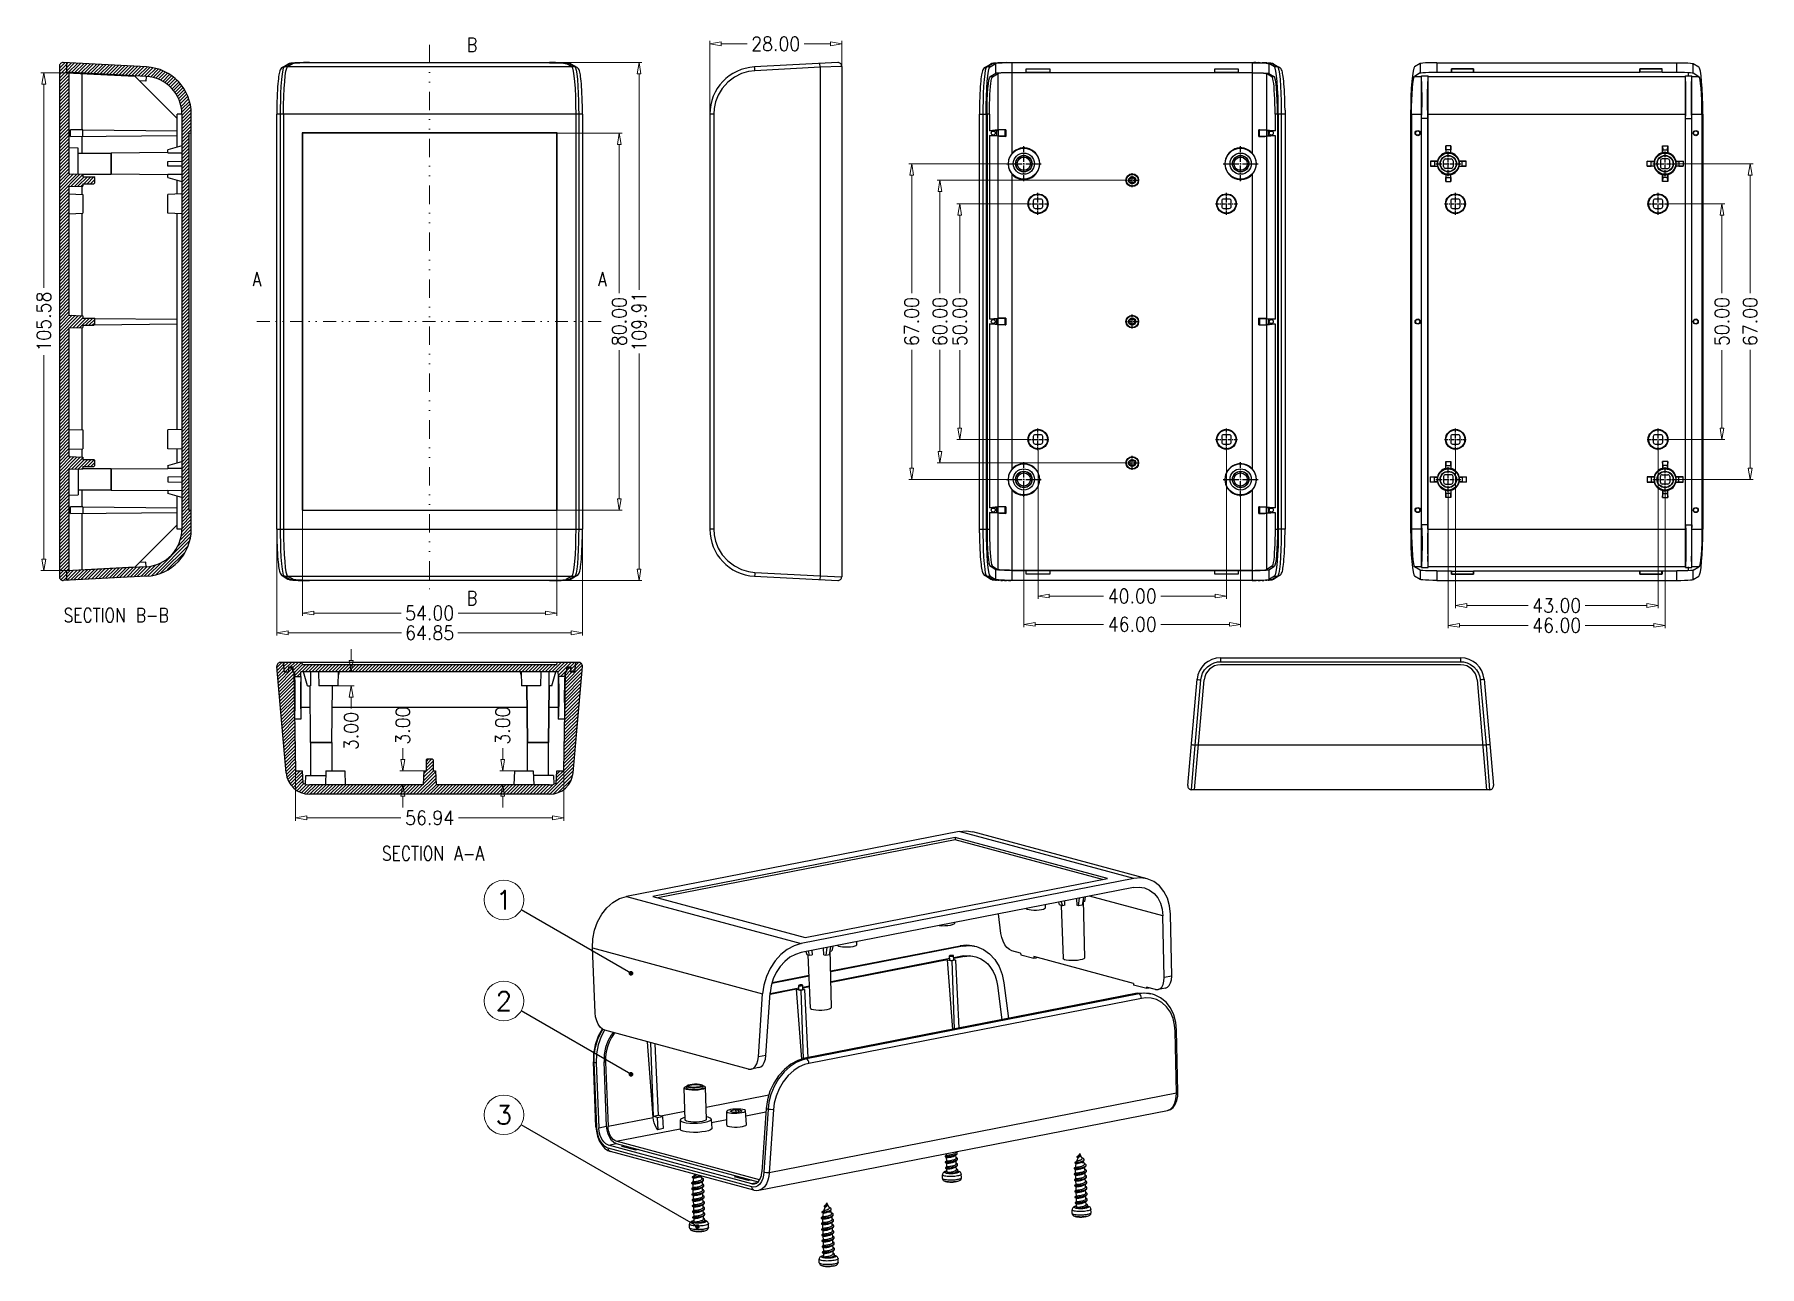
# Model space of a CAD drawing. Extents: x 38 to 404, y -350 to -88.
import ezdxf
from ezdxf.enums import TextEntityAlignment as Align

# ---------------------------------------------------------------- set-up
doc = ezdxf.new("R2010")
doc.units = 0
doc.header["$LTSCALE"] = 30.734
doc.header["$MEASUREMENT"] = 0
doc.header["$PDMODE"] = 3
doc.header["$PDSIZE"] = 0.3125
doc.linetypes.add('CENTER', pattern=[0.6, 0.375, -0.075, 0.075, -0.075])
doc.linetypes.add('DIVIDE', pattern=[31.75, 12.7, -6.35, 0, -6.35, 0, -6.35])
doc.layers.get('0').update_dxf_attribs({"linetype": 'CONTINUOUS'})
doc.layers.get('Defpoints').update_dxf_attribs({"linetype": 'CONTINUOUS'})
for name, color, linetype in [('02___PRT_ALL_AXES', 7, 'CONTINUOUS'), ('03___PRT_ALL_CURVES', 7, 'CONTINUOUS'), ('06___PRT_ALL_SURFS', 7, 'CONTINUOUS')]:
    doc.layers.add(name, color=color, linetype=linetype)
for name, color, linetype, lineweight in [('dim', 3, 'CONTINUOUS', 9), ('from', 7, 'CONTINUOUS', 13), ('hatch', 56, 'CONTINUOUS', 9)]:
    doc.layers.add(name, color=color, linetype=linetype, lineweight=lineweight)
doc.styles.add('ROMAND', font='romand.shx', dxfattribs={"width": 0.9, "bigfont": 'gbcbig.shx'})
doc.styles.get("Standard").update_dxf_attribs({"font": 'txt', "width": 0.8, "bigfont": 'gbcbig.shx'})
doc.styles.add('TXT', font='txt.shx', dxfattribs={"bigfont": 'gbcbig.shx'})
doc.dimstyles.get("Standard").update_dxf_attribs({"dimtxt": 0.18, "dimasz": 0.18, "dimexe": 0.18, "dimexo": 0.0625, "dimgap": 0.09, "dimtad": 0, "dimtih": 1, "dimtoh": 1, "dimdec": 4, "dimzin": 0, "dimdsep": 46, "dimtxsty": 'Standard', "dimcen": 0.09, "dimadec": 0, "dimazin": 0, "dimtfac": 1, "dimtdec": 4, "dimtofl": 0, "dimtmove": 0, "dimatfit": 3, "dimfxl": 1, "dimtolj": 1, "dimtzin": 0, "dimarcsym": 0})
doc.dimstyles.new('YanXiu', dxfattribs={"dimtxt": 2.5, "dimasz": 2.2, "dimexe": 1, "dimexo": 0, "dimgap": 0.66, "dimtad": 0, "dimzin": 1, "dimdsep": 46, "dimtxsty": 'ROMAND', "dimblk": 'CLOSEDBLANK', "dimcen": 0, "dimclrd": 3, "dimclre": 3, "dimclrt": 7, "dimazin": 0, "dimtfac": 1, "dimtofl": 0, "dimtmove": 0, "dimatfit": 3, "dimldrblk": 'CLOSEDBLANK', "dimfxl": 1, "dimlwd": 5, "dimlwe": 5, "dimarcsym": 0})

msp = doc.modelspace()

# ---------------------------------------------------------------- texts
at = {"layer": 'from', "color": 6, "style": 'TXT'}
for s, p in [('1', (137.807, -272.051)), ('2', (137.807, -293.489)), ('3', (137.807, -317.654))]:
    msp.add_text(s, height=4, dxfattribs=at).set_placement(p, align=Align.MIDDLE)
at = {"layer": 'hatch', "color": 6, "width": 0.8}
for s, p in [('B', (131.036, -90.592)), ('A', (85.377, -140.31)), ('A', (158.695, -140.31)), ('B', (131.036, -208.027)), ('SECTION B-B', (55.528, -211.631)), ('SECTION A-A', (122.772, -262.164))]:
    msp.add_text(s, height=3, dxfattribs=at).set_placement(p, align=Align.MIDDLE)

# ---------------------------------------------------------------- blocks, each defined once
blk = doc.blocks.new('_ClosedBlank')
at = {"color": 0, "linetype": 'ByBlock', "lineweight": -2}
for p, q in [((-1, 0.17), (0, 0)), ((-1, 0.17), (-1, -0.17)), ((0, 0), (-1, -0.17))]:
    blk.add_line(p, q, dxfattribs=at)
blk = doc.blocks.new('*D3')
at = {"layer": 'Defpoints', "color": 0}
for p in [(248.82, -124.31), (234.53, -174.31), (248.82, -174.31)]:
    blk.add_point(p, dxfattribs=at)
at = {"layer": 'dim', "color": 3, "lineweight": 5}
for p, q in [((248.82, -124.31), (233.93, -124.31)), ((234.53, -126.71), (234.53, -143.25)), ((234.53, -171.91), (234.53, -155.37)), ((248.82, -174.31), (233.93, -174.31))]:
    blk.add_line(p, q, dxfattribs=at)
at = {"layer": 'dim', "color": 3, "lineweight": 5, "xscale": 2.4, "yscale": 2.4, "zscale": 2.4}
for p, rotation in [((234.53, -124.31), 90), ((234.53, -174.31), 270)]:
    blk.add_blockref('_ClosedBlank', p, dxfattribs=dict(at, rotation=rotation))
at = {"layer": 'dim', "color": 7, "insert": (234.53, -149.31), "char_height": 3, "attachment_point": 5, "rotation": 90, "style": 'ROMAND'}
blk.add_mtext('50.00', dxfattribs=at)
blk = doc.blocks.new('*D4')
at = {"layer": 'Defpoints', "color": 0}
for p in [(269.65, -119.31), (230.33, -179.31), (269.65, -179.31)]:
    blk.add_point(p, dxfattribs=at)
at = {"layer": 'dim', "color": 3, "lineweight": 5}
for p, q in [((269.65, -119.31), (229.73, -119.31)), ((230.33, -121.71), (230.33, -143.31)), ((230.33, -176.91), (230.33, -155.31)), ((269.65, -179.31), (229.73, -179.31))]:
    blk.add_line(p, q, dxfattribs=at)
at = {"layer": 'dim', "color": 3, "lineweight": 5, "xscale": 2.4, "yscale": 2.4, "zscale": 2.4}
for p, rotation in [((230.33, -119.31), 90), ((230.33, -179.31), 270)]:
    blk.add_blockref('_ClosedBlank', p, dxfattribs=dict(at, rotation=rotation))
at = {"layer": 'dim', "color": 7, "insert": (230.33, -149.31), "char_height": 3, "attachment_point": 5, "rotation": 90, "style": 'ROMAND'}
blk.add_mtext('60.00', dxfattribs=at)
blk = doc.blocks.new('*D5')
at = {"layer": 'Defpoints', "color": 0}
for p in [(244.45, -115.81), (224.33, -182.81), (244.45, -182.81)]:
    blk.add_point(p, dxfattribs=at)
at = {"layer": 'dim', "color": 3, "lineweight": 5}
for p, q in [((244.45, -115.81), (223.73, -115.81)), ((224.33, -118.21), (224.33, -143.31)), ((224.33, -180.41), (224.33, -155.31)), ((244.45, -182.81), (223.73, -182.81))]:
    blk.add_line(p, q, dxfattribs=at)
at = {"layer": 'dim', "color": 3, "lineweight": 5, "xscale": 2.4, "yscale": 2.4, "zscale": 2.4}
for p, rotation in [((224.33, -115.81), 90), ((224.33, -182.81), 270)]:
    blk.add_blockref('_ClosedBlank', p, dxfattribs=dict(at, rotation=rotation))
at = {"layer": 'dim', "color": 7, "insert": (224.33, -149.31), "char_height": 3, "attachment_point": 5, "rotation": 90, "style": 'ROMAND'}
blk.add_mtext('67.00', dxfattribs=at)
blk = doc.blocks.new('*D6')
at = {"layer": 'Defpoints', "color": 0}
for p in [(251.14, -176.62), (291.14, -176.62), (291.14, -207.56)]:
    blk.add_point(p, dxfattribs=at)
at = {"layer": 'dim', "color": 3, "lineweight": 5}
for p, q in [((251.14, -176.62), (251.14, -208.16)), ((291.14, -176.62), (291.14, -208.16)), ((253.54, -207.56), (265.07, -207.56)), ((288.74, -207.56), (277.2, -207.56))]:
    blk.add_line(p, q, dxfattribs=at)
at = {"layer": 'dim', "color": 3, "lineweight": 5, "xscale": 2.4, "yscale": 2.4, "zscale": 2.4, "rotation": 180}
blk.add_blockref('_ClosedBlank', (251.14, -207.56), dxfattribs=at)
at = {"layer": 'dim', "color": 3, "lineweight": 5, "xscale": 2.4, "yscale": 2.4, "zscale": 2.4}
blk.add_blockref('_ClosedBlank', (291.14, -207.56), dxfattribs=at)
at = {"layer": 'dim', "color": 7, "insert": (271.14, -207.56), "char_height": 3, "attachment_point": 5, "style": 'ROMAND'}
blk.add_mtext('40.00', dxfattribs=at)
blk = doc.blocks.new('*D7')
at = {"layer": 'Defpoints', "color": 0}
for p in [(248.14, -186.5), (294.14, -186.5), (294.14, -213.56)]:
    blk.add_point(p, dxfattribs=at)
at = {"layer": 'dim', "color": 3, "lineweight": 5}
for p, q in [((248.14, -186.5), (248.14, -214.16)), ((294.14, -186.5), (294.14, -214.16)), ((250.54, -213.56), (265.07, -213.56)), ((291.74, -213.56), (277.2, -213.56))]:
    blk.add_line(p, q, dxfattribs=at)
at = {"layer": 'dim', "color": 3, "lineweight": 5, "xscale": 2.4, "yscale": 2.4, "zscale": 2.4, "rotation": 180}
blk.add_blockref('_ClosedBlank', (248.14, -213.56), dxfattribs=at)
at = {"layer": 'dim', "color": 3, "lineweight": 5, "xscale": 2.4, "yscale": 2.4, "zscale": 2.4}
blk.add_blockref('_ClosedBlank', (294.14, -213.56), dxfattribs=at)
at = {"layer": 'dim', "color": 7, "insert": (271.14, -213.56), "char_height": 3, "attachment_point": 5, "style": 'ROMAND'}
blk.add_mtext('46.00', dxfattribs=at)
blk = doc.blocks.new('*D8')
at = {"layer": 'Defpoints', "color": 0}
for p in [(385.03, -124.31), (385.03, -174.31), (396.28, -174.31)]:
    blk.add_point(p, dxfattribs=at)
at = {"layer": 'dim', "color": 3, "lineweight": 5}
for p, q in [((385.03, -124.31), (396.88, -124.31)), ((396.28, -126.71), (396.28, -143.25)), ((396.28, -171.91), (396.28, -155.37)), ((385.03, -174.31), (396.88, -174.31))]:
    blk.add_line(p, q, dxfattribs=at)
at = {"layer": 'dim', "color": 3, "lineweight": 5, "xscale": 2.4, "yscale": 2.4, "zscale": 2.4}
for p, rotation in [((396.28, -124.31), 90), ((396.28, -174.31), 270)]:
    blk.add_blockref('_ClosedBlank', p, dxfattribs=dict(at, rotation=rotation))
at = {"layer": 'dim', "color": 7, "insert": (396.28, -149.31), "char_height": 3, "attachment_point": 5, "rotation": 90, "style": 'ROMAND'}
blk.add_mtext('50.00', dxfattribs=at)
blk = doc.blocks.new('*D9')
at = {"layer": 'Defpoints', "color": 0}
for p in [(386.83, -115.81), (386.83, -182.81), (402.28, -182.81)]:
    blk.add_point(p, dxfattribs=at)
at = {"layer": 'dim', "color": 3, "lineweight": 5}
for p, q in [((386.83, -115.81), (402.88, -115.81)), ((402.28, -118.21), (402.28, -143.31)), ((402.28, -180.41), (402.28, -155.31)), ((386.83, -182.81), (402.88, -182.81))]:
    blk.add_line(p, q, dxfattribs=at)
at = {"layer": 'dim', "color": 3, "lineweight": 5, "xscale": 2.4, "yscale": 2.4, "zscale": 2.4}
for p, rotation in [((402.28, -115.81), 90), ((402.28, -182.81), 270)]:
    blk.add_blockref('_ClosedBlank', p, dxfattribs=dict(at, rotation=rotation))
at = {"layer": 'dim', "color": 7, "insert": (402.28, -149.31), "char_height": 3, "attachment_point": 5, "rotation": 90, "style": 'ROMAND'}
blk.add_mtext('67.00', dxfattribs=at)
blk = doc.blocks.new('*D10')
at = {"layer": 'Defpoints', "color": 0}
for p in [(339.71, -176.62), (382.71, -176.62), (339.71, -209.56)]:
    blk.add_point(p, dxfattribs=at)
at = {"layer": 'dim', "color": 3, "lineweight": 5}
for p, q in [((339.71, -176.62), (339.71, -210.16)), ((382.71, -176.62), (382.71, -210.16)), ((342.11, -209.56), (355.15, -209.56)), ((380.31, -209.56), (367.28, -209.56))]:
    blk.add_line(p, q, dxfattribs=at)
at = {"layer": 'dim', "color": 3, "lineweight": 5, "xscale": 2.4, "yscale": 2.4, "zscale": 2.4, "rotation": 180}
blk.add_blockref('_ClosedBlank', (339.71, -209.56), dxfattribs=at)
at = {"layer": 'dim', "color": 3, "lineweight": 5, "xscale": 2.4, "yscale": 2.4, "zscale": 2.4}
blk.add_blockref('_ClosedBlank', (382.71, -209.56), dxfattribs=at)
at = {"layer": 'dim', "color": 7, "insert": (361.21, -209.56), "char_height": 3, "attachment_point": 5, "style": 'ROMAND'}
blk.add_mtext('43.00', dxfattribs=at)
blk = doc.blocks.new('*D11')
at = {"layer": 'Defpoints', "color": 0}
for p in [(338.21, -185.43), (384.21, -185.43), (338.21, -213.78)]:
    blk.add_point(p, dxfattribs=at)
at = {"layer": 'dim', "color": 3, "lineweight": 5}
for p, q in [((338.21, -185.43), (338.21, -214.38)), ((384.21, -185.43), (384.21, -214.38)), ((340.61, -213.78), (355.15, -213.78)), ((381.81, -213.78), (367.28, -213.78))]:
    blk.add_line(p, q, dxfattribs=at)
at = {"layer": 'dim', "color": 3, "lineweight": 5, "xscale": 2.4, "yscale": 2.4, "zscale": 2.4, "rotation": 180}
blk.add_blockref('_ClosedBlank', (338.21, -213.78), dxfattribs=at)
at = {"layer": 'dim', "color": 3, "lineweight": 5, "xscale": 2.4, "yscale": 2.4, "zscale": 2.4}
blk.add_blockref('_ClosedBlank', (384.21, -213.78), dxfattribs=at)
at = {"layer": 'dim', "color": 7, "insert": (361.21, -213.78), "char_height": 3, "attachment_point": 5, "style": 'ROMAND'}
blk.add_mtext('46.00', dxfattribs=at)
blk = doc.blocks.new('*D12')
at = {"layer": 'Defpoints', "color": 0}
for p in [(149.04, -109.31), (149.04, -189.31), (162.28, -189.31)]:
    blk.add_point(p, dxfattribs=at)
at = {"layer": 'dim', "color": 3, "lineweight": 5}
for p, q in [((149.04, -109.31), (162.88, -109.31)), ((162.28, -111.71), (162.28, -143.25)), ((162.28, -186.91), (162.28, -155.37)), ((149.04, -189.31), (162.88, -189.31))]:
    blk.add_line(p, q, dxfattribs=at)
at = {"layer": 'dim', "color": 3, "lineweight": 5, "xscale": 2.4, "yscale": 2.4, "zscale": 2.4}
for p, rotation in [((162.28, -109.31), 90), ((162.28, -189.31), 270)]:
    blk.add_blockref('_ClosedBlank', p, dxfattribs=dict(at, rotation=rotation))
at = {"layer": 'dim', "color": 7, "insert": (162.28, -149.31), "char_height": 3, "attachment_point": 5, "rotation": 90, "style": 'ROMAND'}
blk.add_mtext('80.00', dxfattribs=at)
blk = doc.blocks.new('*D13')
at = {"layer": 'Defpoints', "color": 0}
for p in [(148.14, -94.36), (147.57, -204.27), (166.48, -204.27)]:
    blk.add_point(p, dxfattribs=at)
at = {"layer": 'dim', "color": 3, "lineweight": 5}
for p, q in [((148.14, -94.36), (167.08, -94.36)), ((166.48, -96.76), (166.48, -142.54)), ((166.48, -201.87), (166.48, -156.08)), ((147.57, -204.27), (167.08, -204.27))]:
    blk.add_line(p, q, dxfattribs=at)
at = {"layer": 'dim', "color": 3, "lineweight": 5, "xscale": 2.4, "yscale": 2.4, "zscale": 2.4}
for p, rotation in [((166.48, -94.36), 90), ((166.48, -204.27), 270)]:
    blk.add_blockref('_ClosedBlank', p, dxfattribs=dict(at, rotation=rotation))
at = {"layer": 'dim', "color": 7, "insert": (166.48, -149.31), "char_height": 3, "attachment_point": 5, "rotation": 90, "style": 'ROMAND'}
blk.add_mtext('109.91', dxfattribs=at)
blk = doc.blocks.new('*D14')
at = {"layer": 'Defpoints', "color": 0}
for p in [(95.04, -189.31), (149.04, -189.31), (95.04, -211.16)]:
    blk.add_point(p, dxfattribs=at)
at = {"layer": 'dim', "color": 3, "lineweight": 5}
for p, q in [((95.04, -189.31), (95.04, -211.76)), ((149.04, -189.31), (149.04, -211.76)), ((97.44, -211.16), (115.97, -211.16)), ((146.64, -211.16), (128.1, -211.16))]:
    blk.add_line(p, q, dxfattribs=at)
at = {"layer": 'dim', "color": 3, "lineweight": 5, "xscale": 2.4, "yscale": 2.4, "zscale": 2.4, "rotation": 180}
blk.add_blockref('_ClosedBlank', (95.04, -211.16), dxfattribs=at)
at = {"layer": 'dim', "color": 3, "lineweight": 5, "xscale": 2.4, "yscale": 2.4, "zscale": 2.4}
blk.add_blockref('_ClosedBlank', (149.04, -211.16), dxfattribs=at)
at = {"layer": 'dim', "color": 7, "insert": (122.04, -211.16), "char_height": 3, "attachment_point": 5, "style": 'ROMAND'}
blk.add_mtext('54.00', dxfattribs=at)
blk = doc.blocks.new('*D15')
at = {"layer": 'Defpoints', "color": 0}
for p in [(89.61, -193.35), (154.46, -193.35), (89.61, -215.36)]:
    blk.add_point(p, dxfattribs=at)
at = {"layer": 'dim', "color": 3, "lineweight": 5}
for p, q in [((89.61, -193.35), (89.61, -215.96)), ((154.46, -193.35), (154.46, -215.96)), ((92.01, -215.36), (116.04, -215.36)), ((152.06, -215.36), (128.04, -215.36))]:
    blk.add_line(p, q, dxfattribs=at)
at = {"layer": 'dim', "color": 3, "lineweight": 5, "xscale": 2.4, "yscale": 2.4, "zscale": 2.4, "rotation": 180}
blk.add_blockref('_ClosedBlank', (89.61, -215.36), dxfattribs=at)
at = {"layer": 'dim', "color": 3, "lineweight": 5, "xscale": 2.4, "yscale": 2.4, "zscale": 2.4}
blk.add_blockref('_ClosedBlank', (154.46, -215.36), dxfattribs=at)
at = {"layer": 'dim', "color": 7, "insert": (122.04, -215.36), "char_height": 3, "attachment_point": 5, "style": 'ROMAND'}
blk.add_mtext('64.85', dxfattribs=at)
blk = doc.blocks.new('*D16')
at = {"layer": 'Defpoints', "color": 0}
for p in [(116.33, -244.62), (120.79, -244.62), (120.68, -247.62)]:
    blk.add_point(p, dxfattribs=at)
at = {"layer": 'dim', "color": 3, "lineweight": 5}
for p, q in [((116.33, -242.22), (116.33, -239.82)), ((120.79, -244.62), (115.73, -244.62)), ((120.68, -247.62), (115.73, -247.62)), ((116.33, -250.02), (116.33, -252.42))]:
    blk.add_line(p, q, dxfattribs=at)
at = {"layer": 'dim', "color": 3, "lineweight": 5, "xscale": 2.4, "yscale": 2.4, "zscale": 2.4}
for p, rotation in [((116.33, -244.62), 270), ((116.33, -247.62), 90)]:
    blk.add_blockref('_ClosedBlank', p, dxfattribs=dict(at, rotation=rotation))
at = {"layer": 'dim', "color": 7, "insert": (116.33, -235.04), "char_height": 3, "attachment_point": 5, "rotation": 90, "style": 'ROMAND'}
blk.add_mtext('3.00', dxfattribs=at)
blk = doc.blocks.new('*D17')
at = {"layer": 'Defpoints', "color": 0}
for p in [(137.54, -244.62), (140.04, -244.62), (140.35, -247.62)]:
    blk.add_point(p, dxfattribs=at)
at = {"layer": 'dim', "color": 3, "lineweight": 5}
for p, q in [((137.54, -242.22), (137.54, -239.82)), ((140.04, -244.62), (136.94, -244.62)), ((140.35, -247.62), (136.94, -247.62)), ((137.54, -250.02), (137.54, -252.42))]:
    blk.add_line(p, q, dxfattribs=at)
at = {"layer": 'dim', "color": 3, "lineweight": 5, "xscale": 2.4, "yscale": 2.4, "zscale": 2.4}
for p, rotation in [((137.54, -244.62), 270), ((137.54, -247.62), 90)]:
    blk.add_blockref('_ClosedBlank', p, dxfattribs=dict(at, rotation=rotation))
at = {"layer": 'dim', "color": 7, "insert": (137.54, -235.04), "char_height": 3, "attachment_point": 5, "rotation": 90, "style": 'ROMAND'}
blk.add_mtext('3.00', dxfattribs=at)
blk = doc.blocks.new('*D18')
at = {"layer": 'Defpoints', "color": 0}
for p in [(102.54, -226.62), (102.64, -223.62), (105.39, -226.62)]:
    blk.add_point(p, dxfattribs=at)
at = {"layer": 'dim', "color": 3, "lineweight": 5}
for p, q in [((105.39, -221.22), (105.39, -218.82)), ((102.54, -226.62), (105.99, -226.62)), ((102.64, -223.62), (105.99, -223.62)), ((105.39, -229.02), (105.39, -231.42))]:
    blk.add_line(p, q, dxfattribs=at)
at = {"layer": 'dim', "color": 3, "lineweight": 5, "xscale": 2.4, "yscale": 2.4, "zscale": 2.4}
for p, rotation in [((105.39, -223.62), 270), ((105.39, -226.62), 90)]:
    blk.add_blockref('_ClosedBlank', p, dxfattribs=dict(at, rotation=rotation))
at = {"layer": 'dim', "color": 7, "insert": (105.39, -236.2), "char_height": 3, "attachment_point": 5, "rotation": 90, "style": 'ROMAND'}
blk.add_mtext('3.00', dxfattribs=at)
blk = doc.blocks.new('*D19')
at = {"layer": 'Defpoints', "color": 0}
for p in [(93.57, -244.62), (150.5, -244.62), (150.5, -254.64)]:
    blk.add_point(p, dxfattribs=at)
at = {"layer": 'dim', "color": 3, "lineweight": 5}
for p, q in [((93.57, -244.62), (93.57, -255.24)), ((150.5, -244.62), (150.5, -255.24)), ((95.97, -254.64), (115.91, -254.64)), ((148.1, -254.64), (128.16, -254.64))]:
    blk.add_line(p, q, dxfattribs=at)
at = {"layer": 'dim', "color": 3, "lineweight": 5, "xscale": 2.4, "yscale": 2.4, "zscale": 2.4, "rotation": 180}
blk.add_blockref('_ClosedBlank', (93.57, -254.64), dxfattribs=at)
at = {"layer": 'dim', "color": 3, "lineweight": 5, "xscale": 2.4, "yscale": 2.4, "zscale": 2.4}
blk.add_blockref('_ClosedBlank', (150.5, -254.64), dxfattribs=at)
at = {"layer": 'dim', "color": 7, "insert": (122.04, -254.64), "char_height": 3, "attachment_point": 5, "style": 'ROMAND'}
blk.add_mtext('56.94', dxfattribs=at)
blk = doc.blocks.new('*D20')
at = {"layer": 'Defpoints', "color": 0}
for p in [(40.15, -96.52), (45.46, -96.52), (45.46, -202.1)]:
    blk.add_point(p, dxfattribs=at)
at = {"layer": 'dim', "color": 3, "lineweight": 5}
for p, q in [((45.46, -96.52), (39.55, -96.52)), ((40.15, -98.92), (40.15, -142.15)), ((40.15, -199.7), (40.15, -156.47)), ((45.46, -202.1), (39.55, -202.1))]:
    blk.add_line(p, q, dxfattribs=at)
at = {"layer": 'dim', "color": 3, "lineweight": 5, "xscale": 2.4, "yscale": 2.4, "zscale": 2.4}
for p, rotation in [((40.15, -96.52), 90), ((40.15, -202.1), 270)]:
    blk.add_blockref('_ClosedBlank', p, dxfattribs=dict(at, rotation=rotation))
at = {"layer": 'dim', "color": 7, "insert": (40.15, -149.31), "char_height": 3, "attachment_point": 5, "rotation": 90, "style": 'ROMAND'}
blk.add_mtext('105.58', dxfattribs=at)
blk = doc.blocks.new('*D21')
at = {"layer": 'Defpoints', "color": 0}
for p in [(181.48, -90.36), (209.48, -95.15), (181.48, -105.27)]:
    blk.add_point(p, dxfattribs=at)
at = {"layer": 'dim', "color": 3, "lineweight": 5}
for p, q in [((181.48, -105.27), (181.48, -89.76)), ((183.88, -90.36), (189.42, -90.36)), ((207.08, -90.36), (201.55, -90.36)), ((209.48, -95.15), (209.48, -89.76))]:
    blk.add_line(p, q, dxfattribs=at)
at = {"layer": 'dim', "color": 3, "lineweight": 5, "xscale": 2.4, "yscale": 2.4, "zscale": 2.4, "rotation": 180}
blk.add_blockref('_ClosedBlank', (181.48, -90.36), dxfattribs=at)
at = {"layer": 'dim', "color": 3, "lineweight": 5, "xscale": 2.4, "yscale": 2.4, "zscale": 2.4}
blk.add_blockref('_ClosedBlank', (209.48, -90.36), dxfattribs=at)
at = {"layer": 'dim', "color": 7, "insert": (195.48, -90.36), "char_height": 3, "attachment_point": 5, "style": 'ROMAND'}
blk.add_mtext('28.00', dxfattribs=at)

# ---------------------------------------------------------------- dimensions: what is measured, and where the dimension line sits
at = {"layer": 'dim'}
for base, p1, p2, picture, middle in [((181.485, -90.359), (209.485, -95.153), (181.485, -105.267), '*D21', (195.485, -90.359)), ((291.137, -207.557), (251.137, -176.625), (291.137, -176.625), '*D6', (271.137, -207.557)), ((339.713, -209.564), (382.713, -176.625), (339.713, -176.625), '*D10', (361.213, -209.564)), ((294.137, -213.557), (248.137, -186.5), (294.137, -186.5), '*D7', (271.137, -213.557)), ((338.213, -213.777), (384.213, -185.429), (338.213, -185.429), '*D11', (361.213, -213.777)), ((95.036, -211.157), (149.036, -189.31), (95.036, -189.31), '*D14', (122.036, -211.157)), ((89.609, -215.357), (154.463, -193.352), (89.609, -193.352), '*D15', (122.036, -215.357)), ((150.505, -254.644), (93.567, -244.623), (150.505, -244.623), '*D19', (122.036, -254.644))]:
    dim = msp.add_linear_dim(base=base, p1=p1, p2=p2, dimstyle='YanXiu', override={"dimtxt": 3, "dimasz": 2.4, "dimexe": 0.5997, "dimgap": 0.5997}, dxfattribs=at)
    dim.commit()
    dim.dimension.update_dxf_attribs({"geometry": picture, "text_midpoint": middle})
for base, p1, p2, picture, middle in [((166.483, -204.266), (148.145, -94.356), (147.569, -204.266), '*D13', (166.483, -149.311)), ((40.1536, -96.5172), (45.457, -202.1018), (45.457, -96.5172), '*D20', (40.1536, -149.3095)), ((162.283, -189.31), (149.036, -109.31), (149.036, -189.31), '*D12', (162.283, -149.31)), ((224.325, -182.81), (244.447, -115.81), (244.447, -182.81), '*D5', (224.325, -149.31)), ((402.277, -182.81), (386.832, -115.81), (386.832, -182.81), '*D9', (402.277, -149.31)), ((230.325, -179.31), (269.647, -119.31), (269.647, -179.31), '*D4', (230.325, -149.31)), ((234.525, -174.31), (248.822, -124.31), (248.822, -174.31), '*D3', (234.525, -149.31)), ((396.277, -174.31), (385.028, -124.31), (385.028, -174.31), '*D8', (396.277, -149.31)), ((105.393, -226.623), (102.641, -223.623), (102.536, -226.623), '*D18', (105.393, -236.202)), ((116.326, -244.623), (120.681, -247.623), (120.786, -244.623), '*D16', (116.326, -235.045)), ((137.539, -244.623), (140.353, -247.623), (140.036, -244.623), '*D17', (137.539, -235.045))]:
    dim = msp.add_linear_dim(base=base, p1=p1, p2=p2, angle=90, dimstyle='YanXiu', override={"dimtxt": 3, "dimasz": 2.4, "dimexe": 0.5997, "dimgap": 0.5997}, dxfattribs=at)
    dim.commit()
    dim.dimension.update_dxf_attribs({"geometry": picture, "text_midpoint": middle})

# ---------------------------------------------------------------- linework, layer by layer
at = {"color": 5, "linetype": 'Continuous'}
for p, q in [((43.457, -95.533), (44.62, -94.37)), ((43.457, -96.24), (44.957, -94.74)), ((44.957, -94.725), (45.277, -94.405)), ((44.957, -95.432), (45.949, -94.44)), ((44.957, -96.139), (46.621, -94.475)), ((45.39, -96.414), (47.293, -94.511)), ((46.062, -96.449), (47.965, -94.546)), ((46.734, -96.484), (48.637, -94.581)), ((47.405, -96.519), (49.308, -94.616)), ((48.077, -96.554), (49.98, -94.651)), ((48.749, -96.59), (50.652, -94.687)), ((49.421, -96.625), (51.324, -94.722)), ((50.093, -96.66), (51.996, -94.757)), ((50.765, -96.695), (52.668, -94.792)), ((51.437, -96.73), (53.34, -94.827)), ((52.109, -96.766), (54.012, -94.863)), ((52.781, -96.801), (54.684, -94.898)), ((53.453, -96.836), (55.356, -94.933)), ((54.124, -96.871), (56.027, -94.968)), ((54.796, -96.907), (56.699, -95.004)), ((55.468, -96.942), (57.371, -95.039)), ((56.14, -96.977), (58.043, -95.074)), ((56.812, -97.012), (58.715, -95.109)), ((57.484, -97.047), (59.387, -95.144)), ((43.457, -96.947), (44.957, -95.447)), ((43.457, -97.655), (44.957, -96.155)), ((43.457, -98.362), (45.309, -96.509)), ((43.457, -99.069), (45.457, -97.069)), ((43.457, -99.776), (45.457, -97.776)), ((43.457, -100.483), (45.457, -98.483)), ((58.156, -97.083), (60.059, -95.18)), ((58.828, -97.118), (60.731, -95.215)), ((59.5, -97.153), (61.403, -95.25)), ((60.171, -97.188), (62.067, -95.293)), ((60.843, -97.223), (62.682, -95.384)), ((61.515, -97.259), (63.298, -95.476)), ((62.161, -97.32), (63.905, -95.576)), ((62.777, -97.411), (64.429, -95.759)), ((63.39, -97.505), (64.952, -95.943)), ((63.914, -97.689), (65.476, -96.126)), ((64.437, -97.872), (65.948, -96.362)), ((64.938, -98.078), (66.395, -96.622)), ((65.385, -98.338), (66.842, -96.882)), ((65.832, -98.598), (67.288, -97.143)), ((66.254, -98.884), (67.665, -97.472)), ((66.632, -99.213), (68.043, -97.802)), ((67.01, -99.542), (68.421, -98.131)), ((67.365, -99.894), (68.783, -98.476)), ((43.457, -101.19), (45.457, -99.19)), ((43.457, -101.897), (45.457, -99.897)), ((43.457, -102.604), (45.457, -100.604)), ((43.457, -103.311), (45.457, -101.311)), ((43.457, -104.018), (45.457, -102.018)), ((67.676, -100.291), (69.094, -98.872)), ((67.986, -100.687), (69.404, -99.269)), ((68.274, -101.107), (69.715, -99.666)), ((68.514, -101.574), (69.992, -100.095)), ((68.753, -102.041), (70.232, -100.563)), ((68.958, -102.544), (70.472, -101.03)), ((69.118, -103.091), (70.712, -101.497)), ((69.278, -103.638), (70.883, -102.033)), ((43.457, -104.726), (45.457, -102.726)), ((43.457, -105.433), (45.457, -103.433)), ((43.457, -106.14), (45.457, -104.14)), ((43.457, -106.847), (45.457, -104.847)), ((43.457, -107.554), (45.457, -105.554)), ((69.361, -104.262), (71.043, -102.58)), ((69.423, -104.907), (71.203, -103.127)), ((69.457, -105.58), (71.31, -103.727)), ((69.457, -106.287), (71.372, -104.373)), ((69.457, -106.995), (71.433, -105.018)), ((69.457, -107.702), (71.457, -105.702)), ((43.457, -108.261), (45.457, -106.261)), ((43.457, -108.968), (45.457, -106.968)), ((43.457, -109.675), (45.457, -107.675)), ((43.457, -110.382), (45.457, -108.382)), ((43.457, -111.09), (45.457, -109.09)), ((43.457, -111.797), (45.457, -109.797)), ((69.457, -108.409), (71.457, -106.409)), ((69.457, -109.116), (71.457, -107.116)), ((69.457, -109.823), (71.457, -107.823)), ((69.457, -110.53), (71.457, -108.53)), ((69.457, -111.237), (70.957, -109.737)), ((71.426, -109.269), (71.457, -109.237)), ((43.457, -112.504), (45.457, -110.504)), ((43.457, -113.211), (45.457, -111.211)), ((43.457, -113.918), (45.457, -111.918)), ((43.457, -114.625), (45.457, -112.625)), ((43.457, -115.332), (45.457, -113.332)), ((69.457, -111.944), (70.957, -110.444)), ((69.457, -112.651), (70.957, -111.151)), ((69.457, -113.359), (70.957, -111.859)), ((69.457, -114.066), (70.957, -112.566)), ((69.457, -114.773), (70.957, -113.273)), ((43.457, -116.039), (45.457, -114.039)), ((43.457, -116.746), (45.457, -114.746)), ((43.457, -117.453), (45.457, -115.453)), ((43.457, -118.161), (45.457, -116.161)), ((43.457, -118.868), (45.457, -116.868)), ((69.457, -115.48), (70.957, -113.98)), ((69.457, -116.187), (70.957, -114.687)), ((69.457, -116.894), (70.957, -115.394)), ((69.457, -117.601), (70.957, -116.101)), ((69.457, -118.308), (70.957, -116.808)), ((43.457, -119.575), (45.457, -117.575)), ((43.457, -120.282), (45.773, -117.966)), ((43.457, -120.989), (46.456, -117.99)), ((43.457, -121.696), (47.14, -118.014)), ((43.457, -122.403), (47.823, -118.037)), ((45.919, -120.648), (48.457, -118.11)), ((46.652, -120.623), (48.715, -118.56)), ((47.385, -120.597), (49.422, -118.56)), ((48.117, -120.571), (48.457, -120.232)), ((48.629, -120.06), (50.129, -118.56)), ((49.336, -120.06), (50.797, -118.599)), ((50.043, -120.06), (50.957, -119.146)), ((50.75, -120.06), (50.957, -119.853)), ((69.457, -119.015), (70.957, -117.515)), ((69.457, -119.722), (70.957, -118.222)), ((69.457, -120.43), (70.957, -118.93)), ((69.457, -121.137), (70.957, -119.637)), ((69.457, -121.844), (70.957, -120.344)), ((43.457, -123.11), (45.457, -121.11)), ((43.457, -123.817), (45.457, -121.817)), ((43.457, -124.525), (45.457, -122.525)), ((43.457, -125.232), (45.457, -123.232)), ((43.457, -125.939), (45.457, -123.939)), ((69.457, -122.551), (70.957, -121.051)), ((69.457, -123.258), (70.957, -121.758)), ((69.457, -123.965), (70.957, -122.465)), ((69.457, -124.672), (70.957, -123.172)), ((69.457, -125.379), (70.957, -123.879)), ((43.457, -126.646), (45.457, -124.646)), ((43.457, -127.353), (45.457, -125.353)), ((43.457, -128.06), (45.457, -126.06)), ((43.457, -128.767), (45.457, -126.767)), ((43.457, -129.474), (45.457, -127.474)), ((69.457, -126.086), (70.957, -124.586)), ((69.457, -126.794), (70.957, -125.294)), ((69.457, -127.501), (70.957, -126.001)), ((69.457, -128.208), (70.957, -126.708)), ((69.457, -128.915), (70.957, -127.415)), ((43.457, -130.181), (45.457, -128.181)), ((43.457, -130.889), (45.457, -128.889)), ((43.457, -131.596), (45.457, -129.596)), ((43.457, -132.303), (45.457, -130.303)), ((43.457, -133.01), (45.457, -131.01)), ((43.457, -133.717), (45.457, -131.717)), ((69.457, -129.622), (70.957, -128.122)), ((69.457, -130.329), (70.957, -128.829)), ((69.457, -131.036), (70.957, -129.536)), ((69.457, -131.743), (70.957, -130.243)), ((69.457, -132.45), (70.957, -130.95)), ((69.457, -133.158), (70.957, -131.658)), ((43.457, -134.424), (45.457, -132.424)), ((43.457, -135.131), (45.457, -133.131)), ((43.457, -135.838), (45.457, -133.838)), ((43.457, -136.545), (45.457, -134.545)), ((43.457, -137.252), (45.457, -135.252)), ((69.457, -133.865), (70.957, -132.365)), ((69.457, -134.572), (70.957, -133.072)), ((69.457, -135.279), (70.957, -133.779)), ((69.457, -135.986), (70.957, -134.486)), ((69.457, -136.693), (70.957, -135.193)), ((43.457, -137.96), (45.457, -135.96)), ((43.457, -138.667), (45.457, -136.667)), ((43.457, -139.374), (45.457, -137.374)), ((43.457, -140.081), (45.457, -138.081)), ((43.457, -140.788), (45.457, -138.788)), ((69.457, -137.4), (70.957, -135.9)), ((69.457, -138.107), (70.957, -136.607)), ((69.457, -138.814), (70.957, -137.314)), ((69.457, -139.521), (70.957, -138.021)), ((69.457, -140.229), (70.957, -138.729)), ((43.457, -141.495), (45.457, -139.495)), ((43.457, -142.202), (45.457, -140.202)), ((43.457, -142.909), (45.457, -140.909)), ((43.457, -143.616), (45.457, -141.616)), ((43.457, -144.324), (45.457, -142.324)), ((69.457, -140.936), (70.957, -139.436)), ((69.457, -141.643), (70.957, -140.143)), ((69.457, -142.35), (70.957, -140.85)), ((69.457, -143.057), (70.957, -141.557)), ((69.457, -143.764), (70.957, -142.264)), ((43.457, -145.031), (45.457, -143.031)), ((43.457, -145.738), (45.457, -143.738)), ((43.457, -146.445), (45.457, -144.445)), ((43.457, -147.152), (45.457, -145.152)), ((43.457, -147.859), (45.457, -145.859)), ((69.457, -144.471), (70.957, -142.971)), ((69.457, -145.178), (70.957, -143.678)), ((69.457, -145.885), (70.957, -144.385)), ((69.457, -146.593), (70.957, -145.093)), ((69.457, -147.3), (70.957, -145.8)), ((43.457, -148.566), (45.457, -146.566)), ((43.457, -149.273), (45.457, -147.273)), ((43.457, -149.98), (45.482, -147.956)), ((43.457, -150.688), (46.165, -147.98)), ((43.457, -151.395), (46.848, -148.003)), ((43.457, -152.102), (47.532, -148.027)), ((45.607, -150.659), (48.215, -148.051)), ((46.339, -150.633), (48.457, -148.516)), ((47.072, -150.608), (49.121, -148.56)), ((47.805, -150.582), (49.828, -148.56)), ((49.035, -150.06), (50.535, -148.56)), ((49.742, -150.06), (50.957, -148.844)), ((50.449, -150.06), (50.957, -149.551)), ((69.457, -148.007), (70.957, -146.507)), ((69.457, -148.714), (70.957, -147.214)), ((69.457, -149.421), (70.957, -147.921)), ((69.457, -150.128), (70.957, -148.628)), ((69.457, -150.835), (70.957, -149.335)), ((69.457, -151.542), (70.957, -150.042)), ((43.457, -152.809), (45.457, -150.809)), ((43.457, -153.516), (45.457, -151.516)), ((43.457, -154.223), (45.457, -152.223)), ((43.457, -154.93), (45.457, -152.93)), ((43.457, -155.637), (45.457, -153.637)), ((69.457, -152.249), (70.957, -150.749)), ((69.457, -152.957), (70.957, -151.457)), ((69.457, -153.664), (70.957, -152.164)), ((69.457, -154.371), (70.957, -152.871)), ((69.457, -155.078), (70.957, -153.578)), ((43.457, -156.344), (45.457, -154.344)), ((43.457, -157.051), (45.457, -155.051)), ((43.457, -157.759), (45.457, -155.759)), ((43.457, -158.466), (45.457, -156.466)), ((43.457, -159.173), (45.457, -157.173)), ((69.457, -155.785), (70.957, -154.285)), ((69.457, -156.492), (70.957, -154.992)), ((69.457, -157.199), (70.957, -155.699)), ((69.457, -157.906), (70.957, -156.406)), ((69.457, -158.613), (70.957, -157.113)), ((43.457, -159.88), (45.457, -157.88)), ((43.457, -160.587), (45.457, -158.587)), ((43.457, -161.294), (45.457, -159.294)), ((43.457, -162.001), (45.457, -160.001)), ((43.457, -162.708), (45.457, -160.708)), ((69.457, -159.32), (70.957, -157.82)), ((69.457, -160.028), (70.957, -158.528)), ((69.457, -160.735), (70.957, -159.235)), ((69.457, -161.442), (70.957, -159.942)), ((69.457, -162.149), (70.957, -160.649)), ((43.457, -163.415), (45.457, -161.415)), ((43.457, -164.123), (45.457, -162.123)), ((43.457, -164.83), (45.457, -162.83)), ((43.457, -165.537), (45.457, -163.537)), ((43.457, -166.244), (45.457, -164.244)), ((69.457, -162.856), (70.957, -161.356)), ((69.457, -163.563), (70.957, -162.063)), ((69.457, -164.27), (70.957, -162.77)), ((69.457, -164.977), (70.957, -163.477)), ((69.457, -165.684), (70.957, -164.184)), ((43.457, -166.951), (45.457, -164.951)), ((43.457, -167.658), (45.457, -165.658)), ((43.457, -168.365), (45.457, -166.365)), ((43.457, -169.072), (45.457, -167.072)), ((43.457, -169.779), (45.457, -167.779)), ((69.457, -166.392), (70.957, -164.892)), ((69.457, -167.099), (70.957, -165.599)), ((69.457, -167.806), (70.957, -166.306)), ((69.457, -168.513), (70.957, -167.013)), ((69.457, -169.22), (70.957, -167.72)), ((43.457, -170.487), (45.457, -168.487)), ((43.457, -171.194), (45.457, -169.194)), ((43.457, -171.901), (45.457, -169.901)), ((43.457, -172.608), (45.457, -170.608)), ((43.457, -173.315), (45.457, -171.315)), ((43.457, -174.022), (45.457, -172.022)), ((69.457, -169.927), (70.957, -168.427)), ((69.457, -170.634), (70.957, -169.134)), ((69.457, -171.341), (70.957, -169.841)), ((69.457, -172.048), (70.957, -170.548)), ((69.457, -172.755), (70.957, -171.255)), ((69.457, -173.463), (70.957, -171.963)), ((43.457, -174.729), (45.457, -172.729)), ((43.457, -175.436), (45.457, -173.436)), ((43.457, -176.143), (45.457, -174.143)), ((43.457, -176.85), (45.457, -174.85)), ((43.457, -177.558), (45.457, -175.558)), ((69.457, -174.17), (70.957, -172.67)), ((69.457, -174.877), (70.957, -173.377)), ((69.457, -175.584), (70.957, -174.084)), ((69.457, -176.291), (70.957, -174.791)), ((69.457, -176.998), (70.957, -175.498)), ((43.457, -178.265), (45.457, -176.265)), ((43.457, -178.972), (45.457, -176.972)), ((43.457, -179.679), (45.457, -177.679)), ((43.457, -180.386), (45.874, -177.969)), ((43.457, -181.093), (46.557, -177.993)), ((43.457, -181.8), (47.24, -178.017)), ((43.457, -182.507), (47.923, -178.041)), ((46.027, -180.644), (48.457, -178.214)), ((46.76, -180.619), (48.819, -178.56)), ((47.492, -180.593), (49.526, -178.56)), ((48.733, -180.06), (50.233, -178.56)), ((49.44, -180.06), (50.849, -178.651)), ((50.147, -180.06), (50.957, -179.25)), ((69.457, -177.705), (70.957, -176.205)), ((69.457, -178.412), (70.957, -176.912)), ((69.457, -179.119), (70.957, -177.619)), ((69.457, -179.827), (70.957, -178.327)), ((69.457, -180.534), (70.957, -179.034)), ((43.457, -183.214), (45.457, -181.214)), ((43.457, -183.922), (45.457, -181.922)), ((43.457, -184.629), (45.457, -182.629)), ((48.225, -180.568), (48.457, -180.336)), ((69.457, -181.241), (70.957, -179.741)), ((69.457, -181.948), (70.957, -180.448)), ((69.457, -182.655), (70.957, -181.155)), ((69.457, -183.362), (70.957, -181.862)), ((69.457, -184.069), (70.957, -182.569)), ((43.457, -185.336), (45.457, -183.336)), ((43.457, -186.043), (45.457, -184.043)), ((43.457, -186.75), (45.457, -184.75)), ((43.457, -187.457), (45.457, -185.457)), ((43.457, -188.164), (45.457, -186.164)), ((69.457, -184.776), (70.957, -183.276)), ((69.457, -185.483), (70.957, -183.983)), ((69.457, -186.191), (70.957, -184.691)), ((69.457, -186.898), (70.957, -185.398)), ((69.457, -187.605), (70.957, -186.105)), ((43.457, -188.871), (45.457, -186.871)), ((43.457, -189.578), (45.457, -187.578)), ((43.457, -190.285), (45.457, -188.285)), ((43.457, -190.993), (45.457, -188.993)), ((43.457, -191.7), (45.457, -189.7)), ((69.457, -188.312), (70.957, -186.812)), ((69.457, -189.019), (70.957, -187.519)), ((69.457, -189.726), (70.957, -188.226)), ((69.457, -190.433), (70.957, -188.933)), ((69.457, -191.14), (71.261, -189.336)), ((69.457, -191.847), (71.457, -189.847)), ((43.457, -192.407), (45.457, -190.407)), ((43.457, -193.114), (45.457, -191.114)), ((43.457, -193.821), (45.457, -191.821)), ((43.457, -194.528), (45.457, -192.528)), ((43.457, -195.235), (45.457, -193.235)), ((43.457, -195.942), (45.457, -193.942)), ((69.038, -195.802), (71.454, -193.386)), ((69.318, -194.815), (71.457, -192.676)), ((69.392, -194.034), (71.457, -191.969)), ((69.457, -192.554), (71.457, -190.554)), ((69.457, -193.262), (71.457, -191.262)), ((43.457, -196.649), (45.457, -194.649)), ((43.457, -197.357), (45.457, -195.357)), ((43.457, -198.064), (45.457, -196.064)), ((43.457, -198.771), (45.457, -196.771)), ((43.457, -199.478), (45.457, -197.478)), ((63.078, -203.176), (71.305, -194.949)), ((63.925, -203.036), (71.093, -195.868)), ((65.014, -202.655), (70.801, -196.867)), ((68.526, -197.021), (71.379, -194.168)), ((43.457, -200.185), (45.457, -198.185)), ((43.457, -200.892), (45.457, -198.892)), ((43.457, -201.599), (45.457, -199.599)), ((43.457, -202.306), (45.457, -200.306)), ((43.457, -203.013), (45.457, -201.013)), ((59.982, -203.443), (62.121, -201.305)), ((60.728, -203.404), (62.951, -201.182)), ((61.475, -203.365), (63.907, -200.933)), ((62.248, -203.299), (65.101, -200.446)), ((66.356, -202.02), (70.141, -198.235)), ((43.493, -203.685), (44.957, -202.221)), ((43.781, -204.103), (44.957, -202.928)), ((44.328, -204.264), (44.957, -203.635)), ((44.957, -203.619), (46.425, -202.151)), ((44.957, -202.912), (45.679, -202.19)), ((45.055, -202.123), (45.457, -201.721)), ((45.058, -204.226), (47.171, -202.112)), ((45.804, -204.187), (47.918, -202.073)), ((46.55, -204.147), (48.664, -202.034)), ((47.297, -204.108), (49.41, -201.995)), ((48.043, -204.069), (50.156, -201.956)), ((48.789, -204.03), (50.903, -201.917)), ((49.535, -203.991), (51.649, -201.877)), ((50.281, -203.952), (52.395, -201.838)), ((51.028, -203.913), (53.141, -201.799)), ((51.774, -203.874), (53.887, -201.76)), ((52.52, -203.835), (54.634, -201.721)), ((53.266, -203.795), (55.38, -201.682)), ((54.013, -203.756), (56.126, -201.643)), ((54.759, -203.717), (56.872, -201.604)), ((55.505, -203.678), (57.618, -201.565)), ((56.251, -203.639), (58.365, -201.526)), ((56.997, -203.6), (59.111, -201.486)), ((57.744, -203.561), (59.857, -201.447)), ((58.49, -203.522), (60.603, -201.408)), ((59.236, -203.483), (61.35, -201.369)), ((90.693, -221.623), (89.629, -222.687)), ((91.071, -221.953), (89.686, -223.337)), ((91.127, -222.603), (89.743, -223.988)), ((91.184, -223.253), (89.8, -224.638)), ((92.961, -222.891), (89.914, -225.938)), ((91.279, -221.623), (91.061, -221.842)), ((91.987, -221.623), (91.118, -222.492)), ((92.694, -221.623), (91.175, -223.142)), ((92.086, -222.938), (91.401, -223.623)), ((92.321, -222.823), (92.111, -223.034)), ((93.401, -221.623), (92.401, -222.623)), ((94.815, -221.623), (92.986, -223.452)), ((94.108, -221.623), (92.986, -222.745)), ((95.035, -222.11), (93.342, -223.803)), ((95.729, -222.123), (93.366, -224.486)), ((96.436, -222.123), (94.936, -223.623)), ((97.143, -222.123), (95.643, -223.623)), ((97.851, -222.123), (96.351, -223.623)), ((98.558, -222.123), (97.058, -223.623)), ((99.265, -222.123), (97.765, -223.623)), ((99.972, -222.123), (98.472, -223.623)), ((100.679, -222.123), (99.179, -223.623)), ((101.386, -222.123), (99.886, -223.623)), ((102.093, -222.123), (100.593, -223.623)), ((102.8, -222.123), (101.3, -223.623)), ((103.507, -222.123), (102.007, -223.623)), ((104.215, -222.123), (102.715, -223.623)), ((104.922, -222.123), (103.422, -223.623)), ((105.629, -222.123), (104.129, -223.623)), ((106.336, -222.123), (104.836, -223.623)), ((107.043, -222.123), (105.543, -223.623)), ((107.75, -222.123), (106.25, -223.623)), ((108.457, -222.123), (106.957, -223.623)), ((109.164, -222.123), (107.664, -223.623)), ((109.871, -222.123), (108.371, -223.623)), ((110.578, -222.123), (109.078, -223.623)), ((111.286, -222.123), (109.786, -223.623)), ((111.993, -222.123), (110.493, -223.623)), ((112.7, -222.123), (111.2, -223.623)), ((113.407, -222.123), (111.907, -223.623)), ((114.114, -222.123), (112.614, -223.623)), ((114.821, -222.123), (113.321, -223.623)), ((115.528, -222.123), (114.028, -223.623)), ((116.235, -222.123), (114.735, -223.623)), ((116.942, -222.123), (115.442, -223.623)), ((117.65, -222.123), (116.15, -223.623)), ((118.357, -222.123), (116.857, -223.623)), ((119.064, -222.123), (117.564, -223.623)), ((119.771, -222.123), (118.271, -223.623)), ((120.478, -222.123), (118.978, -223.623)), ((121.185, -222.123), (119.685, -223.623)), ((121.892, -222.123), (120.392, -223.623)), ((122.599, -222.123), (121.099, -223.623)), ((123.306, -222.123), (121.806, -223.623)), ((124.014, -222.123), (122.514, -223.623)), ((124.721, -222.123), (123.221, -223.623)), ((125.428, -222.123), (123.928, -223.623)), ((126.135, -222.123), (124.635, -223.623)), ((126.842, -222.123), (125.342, -223.623)), ((127.549, -222.123), (126.049, -223.623)), ((128.256, -222.123), (126.756, -223.623)), ((128.963, -222.123), (127.463, -223.623)), ((129.67, -222.123), (128.17, -223.623)), ((130.377, -222.123), (128.877, -223.623)), ((131.085, -222.123), (129.585, -223.623)), ((131.792, -222.123), (130.292, -223.623)), ((132.499, -222.123), (130.999, -223.623)), ((133.206, -222.123), (131.706, -223.623)), ((133.913, -222.123), (132.413, -223.623)), ((134.62, -222.123), (133.12, -223.623)), ((135.327, -222.123), (133.827, -223.623)), ((136.034, -222.123), (134.534, -223.623)), ((136.741, -222.123), (135.241, -223.623)), ((137.449, -222.123), (135.949, -223.623)), ((138.156, -222.123), (136.656, -223.623)), ((138.863, -222.123), (137.363, -223.623)), ((139.57, -222.123), (138.07, -223.623)), ((140.277, -222.123), (138.777, -223.623)), ((140.984, -222.123), (139.484, -223.623)), ((141.691, -222.123), (140.191, -223.623)), ((142.398, -222.123), (140.898, -223.623)), ((143.105, -222.123), (141.605, -223.623)), ((143.812, -222.123), (142.312, -223.623)), ((144.52, -222.123), (143.02, -223.623)), ((145.227, -222.123), (143.727, -223.623)), ((145.934, -222.123), (144.434, -223.623)), ((146.641, -222.123), (145.141, -223.623)), ((147.348, -222.123), (145.848, -223.623)), ((148.055, -222.123), (146.555, -223.623)), ((148.762, -222.123), (147.262, -223.623)), ((149.969, -221.623), (147.969, -223.623)), ((150.676, -221.623), (148.676, -223.623)), ((149.262, -221.623), (149.062, -221.823)), ((151.384, -221.623), (149.338, -223.669)), ((151.086, -222.628), (149.361, -224.352)), ((154.42, -222.95), (150.82, -226.55)), ((154.437, -222.226), (150.833, -225.83)), ((151.961, -223.288), (150.858, -224.391)), ((152.091, -221.623), (151.091, -222.623)), ((151.718, -222.823), (151.111, -223.431)), ((152.798, -221.623), (151.798, -222.623)), ((152.985, -222.143), (151.986, -223.142)), ((152.917, -222.918), (152.212, -223.623)), ((154.159, -221.797), (152.905, -223.05)), ((153.625, -221.623), (152.973, -222.275)), ((91.421, -223.723), (89.857, -225.288)), ((92.961, -223.598), (89.97, -226.588)), ((93.208, -224.058), (90.027, -227.239)), ((93.22, -224.753), (90.084, -227.889)), ((93.233, -225.448), (90.141, -228.539)), ((93.245, -226.142), (90.198, -229.189)), ((93.257, -226.837), (90.255, -229.84)), ((94.729, -223.831), (93.936, -224.623)), ((94.703, -224.564), (94.643, -224.623)), ((150.734, -223.687), (149.798, -224.623)), ((150.708, -224.42), (150.505, -224.623)), ((154.081, -226.825), (150.757, -230.148)), ((154.149, -226.05), (150.77, -229.429)), ((154.217, -225.275), (150.782, -228.709)), ((154.284, -224.5), (150.795, -227.989)), ((151.086, -223.335), (150.798, -223.623)), ((154.352, -223.725), (150.808, -227.27)), ((152.233, -223.723), (150.845, -225.111)), ((93.269, -227.532), (90.312, -230.49)), ((93.281, -228.227), (90.369, -231.14)), ((93.293, -228.922), (90.425, -231.79)), ((93.305, -229.617), (90.482, -232.44)), ((93.318, -230.312), (90.539, -233.091)), ((153.81, -229.924), (150.707, -233.027)), ((153.878, -229.149), (150.72, -232.307)), ((153.945, -228.374), (150.732, -231.588)), ((154.013, -227.599), (150.745, -230.868)), ((93.33, -231.007), (90.596, -233.741)), ((93.342, -231.702), (90.653, -234.391)), ((93.354, -232.397), (90.71, -235.041)), ((93.366, -233.092), (90.767, -235.691)), ((93.378, -233.787), (90.824, -236.342)), ((153.471, -233.799), (150.644, -236.625)), ((153.539, -233.024), (150.657, -235.906)), ((153.606, -232.249), (150.669, -235.186)), ((153.674, -231.474), (150.682, -234.466)), ((153.742, -230.699), (150.695, -233.747)), ((93.39, -234.482), (90.881, -236.992)), ((93.402, -235.177), (90.937, -237.642)), ((93.415, -235.872), (90.994, -238.292)), ((93.427, -236.567), (91.051, -238.943)), ((93.439, -237.262), (91.108, -239.593)), ((153.132, -237.673), (150.581, -240.224)), ((153.2, -236.898), (150.594, -239.504)), ((153.267, -236.123), (150.607, -238.784)), ((153.335, -235.349), (150.619, -238.065)), ((153.403, -234.574), (150.632, -237.345)), ((93.451, -237.957), (91.165, -240.243)), ((93.463, -238.652), (91.222, -240.893)), ((93.475, -239.347), (91.279, -241.543)), ((93.487, -240.042), (91.336, -242.194)), ((93.499, -240.737), (91.393, -242.844)), ((93.512, -241.432), (91.449, -243.494)), ((152.793, -241.548), (150.519, -243.822)), ((152.861, -240.773), (150.531, -243.102)), ((152.928, -239.998), (150.544, -242.383)), ((152.996, -239.223), (150.556, -241.663)), ((153.064, -238.448), (150.569, -240.943)), ((93.524, -242.127), (91.506, -244.144)), ((93.536, -242.822), (91.563, -244.795)), ((93.548, -243.517), (91.655, -245.41)), ((93.56, -244.212), (91.771, -246.001)), ((93.856, -244.623), (91.967, -246.512)), ((94.563, -244.623), (92.18, -247.007)), ((95.048, -244.846), (92.463, -247.431)), ((123.295, -244.883), (120.686, -247.492)), ((122.847, -244.623), (120.711, -246.759)), ((122.786, -243.977), (120.737, -246.026)), ((122.786, -243.27), (120.763, -245.294)), ((122.519, -242.123), (121.286, -243.356)), ((121.812, -242.123), (121.286, -242.649)), ((122.786, -242.563), (121.286, -244.063)), ((152.589, -243.872), (146.839, -249.623)), ((152.522, -244.647), (147.551, -249.618)), ((152.657, -243.098), (148.92, -246.835)), ((150.424, -244.623), (148.959, -246.088)), ((149.717, -244.623), (148.998, -245.342)), ((152.725, -242.323), (150.506, -244.542)), ((95.083, -245.518), (92.756, -247.844)), ((95.118, -246.189), (93.109, -248.198)), ((95.153, -246.861), (93.478, -248.536)), ((95.368, -247.354), (93.899, -248.823)), ((95.888, -247.541), (94.345, -249.084)), ((96.519, -247.617), (94.845, -249.291)), ((97.22, -247.623), (95.377, -249.466)), ((97.927, -247.623), (95.989, -249.562)), ((98.634, -247.623), (96.634, -249.623)), ((99.341, -247.623), (97.341, -249.623)), ((100.048, -247.623), (98.048, -249.623)), ((100.755, -247.623), (98.755, -249.623)), ((101.462, -247.623), (99.462, -249.623)), ((102.17, -247.623), (100.17, -249.623)), ((102.877, -247.623), (100.877, -249.623)), ((103.584, -247.623), (101.584, -249.623)), ((104.291, -247.623), (102.291, -249.623)), ((104.998, -247.623), (102.998, -249.623)), ((105.705, -247.623), (103.705, -249.623)), ((106.412, -247.623), (104.412, -249.623)), ((107.119, -247.623), (105.119, -249.623)), ((107.826, -247.623), (105.826, -249.623)), ((108.534, -247.623), (106.534, -249.623)), ((109.241, -247.623), (107.241, -249.623)), ((109.948, -247.623), (107.948, -249.623)), ((110.655, -247.623), (108.655, -249.623)), ((111.362, -247.623), (109.362, -249.623)), ((112.069, -247.623), (110.069, -249.623)), ((112.776, -247.623), (110.776, -249.623)), ((113.483, -247.623), (111.483, -249.623)), ((114.19, -247.623), (112.19, -249.623)), ((114.897, -247.623), (112.897, -249.623)), ((115.605, -247.623), (113.605, -249.623)), ((116.312, -247.623), (114.312, -249.623)), ((117.019, -247.623), (115.019, -249.623)), ((117.726, -247.623), (115.726, -249.623)), ((118.433, -247.623), (116.433, -249.623)), ((119.14, -247.623), (117.14, -249.623)), ((119.847, -247.623), (117.847, -249.623)), ((120.554, -247.623), (118.554, -249.623)), ((123.319, -245.566), (119.261, -249.623)), ((123.343, -246.249), (119.969, -249.623)), ((123.367, -246.932), (120.676, -249.623)), ((123.39, -247.616), (121.383, -249.623)), ((124.09, -247.623), (122.09, -249.623)), ((124.797, -247.623), (122.797, -249.623)), ((125.504, -247.623), (123.504, -249.623)), ((126.211, -247.623), (124.211, -249.623)), ((126.918, -247.623), (124.918, -249.623)), ((127.625, -247.623), (125.625, -249.623)), ((128.333, -247.623), (126.333, -249.623)), ((129.04, -247.623), (127.04, -249.623)), ((129.747, -247.623), (127.747, -249.623)), ((130.454, -247.623), (128.454, -249.623)), ((131.161, -247.623), (129.161, -249.623)), ((131.868, -247.623), (129.868, -249.623)), ((132.575, -247.623), (130.575, -249.623)), ((133.282, -247.623), (131.282, -249.623)), ((133.989, -247.623), (131.989, -249.623)), ((134.696, -247.623), (132.696, -249.623)), ((135.404, -247.623), (133.404, -249.623)), ((136.111, -247.623), (134.111, -249.623)), ((136.818, -247.623), (134.818, -249.623)), ((137.525, -247.623), (135.525, -249.623)), ((138.232, -247.623), (136.232, -249.623)), ((138.939, -247.623), (136.939, -249.623)), ((139.646, -247.623), (137.646, -249.623)), ((140.353, -247.623), (138.353, -249.623)), ((141.06, -247.623), (139.06, -249.623)), ((141.768, -247.623), (139.768, -249.623)), ((142.475, -247.623), (140.475, -249.623)), ((143.182, -247.623), (141.182, -249.623)), ((143.889, -247.623), (141.889, -249.623)), ((144.596, -247.623), (142.596, -249.623)), ((145.303, -247.623), (143.303, -249.623)), ((146.01, -247.623), (144.01, -249.623)), ((146.717, -247.623), (144.717, -249.623)), ((147.424, -247.623), (145.424, -249.623)), ((148.218, -247.537), (146.132, -249.623)), ((152.405, -245.471), (148.342, -249.534)), ((152.13, -246.454), (149.325, -249.259))]:
    msp.add_line(p, q, dxfattribs=at)
at = {"color": 7, "linetype": 'Continuous'}
for p, q in [((43.457, -95.153), (43.457, -203.467)), ((61.98, -95.28), (44.299, -94.354)), ((44.957, -94.388), (44.957, -96.491)), ((90.759, -95.394), (91.972, -94.667)), ((91.172, -95.28), (92.383, -94.555)), ((93.081, -94.556), (91.871, -95.28)), ((92.772, -94.474), (92.603, -94.493)), ((92.757, -94.481), (93.187, -94.443)), ((94.907, -94.41), (94.204, -94.436)), ((95.711, -94.394), (94.907, -94.41)), ((96.567, -94.388), (95.711, -94.394)), ((96.567, -94.353), (147.505, -94.353)), ((96.567, -94.353), (96.567, -94.354)), ((96.567, -94.354), (147.505, -94.354)), ((147.505, -94.388), (96.567, -94.388)), ((147.814, -94.353), (147.505, -94.353)), ((147.505, -94.353), (147.505, -94.354)), ((147.505, -94.388), (148.361, -94.394)), ((148.361, -94.394), (149.165, -94.41)), ((149.165, -94.41), (149.868, -94.436)), ((151.074, -94.454), (150.841, -94.437)), ((152.201, -95.28), (150.991, -94.556)), ((151.277, -94.472), (151.074, -94.454)), ((151.45, -94.49), (151.277, -94.472)), ((151.689, -94.555), (152.9, -95.28)), ((153.313, -95.394), (152.1, -94.667)), ((208.643, -94.354), (190.961, -95.28)), ((209.485, -95.153), (204.921, -95.353)), ((209.485, -95.153), (209.485, -203.467)), ((239.86, -95.394), (241.074, -94.667)), ((240.273, -95.28), (241.485, -94.555)), ((240.972, -95.28), (242.182, -94.556)), ((241.873, -94.474), (241.704, -94.493)), ((242.182, -96.658), (242.182, -94.556)), ((244.402, -94.363), (243.969, -94.371)), ((244.861, -94.357), (245.669, -94.354)), ((245.342, -94.353), (296.606, -94.354)), ((245.669, -94.353), (245.669, -94.354)), ((296.606, -94.388), (245.669, -94.388)), ((245.669, -96.491), (245.669, -94.388)), ((296.606, -94.353), (296.606, -94.354)), ((296.606, -94.388), (296.606, -96.491)), ((297.393, -94.356), (296.915, -94.353)), ((298.277, -94.371), (297.849, -94.362)), ((300.176, -94.454), (299.942, -94.437)), ((301.303, -95.28), (300.093, -94.556)), ((300.093, -94.556), (300.093, -96.658)), ((300.378, -94.472), (300.176, -94.454)), ((300.552, -94.49), (300.378, -94.472)), ((300.79, -94.555), (302.002, -95.28)), ((301.201, -94.667), (302.413, -95.393)), ((332.258, -94.556), (331.048, -95.28)), ((332.258, -94.556), (332.258, -96.558)), ((335.745, -94.388), (386.682, -94.388)), ((335.745, -94.388), (335.745, -96.391)), ((386.682, -96.391), (386.682, -94.388)), ((390.169, -94.556), (391.378, -95.28)), ((390.169, -96.558), (390.169, -94.556)), ((61.876, -97.278), (44.957, -96.391)), ((44.957, -96.491), (59.506, -97.254)), ((45.457, -96.517), (45.457, -117.955)), ((48.152, -96.558), (48.152, -96.658)), ((48.196, -96.661), (48.196, -108.625)), ((68.457, -106.205), (59.4, -97.148)), ((61.823, -98.276), (60.457, -98.205)), ((61.876, -97.278), (61.823, -98.276)), ((152.9, -95.28), (91.172, -95.28)), ((152.9, -95.28), (153.02, -95.47)), ((204.921, -95.353), (191.073, -96.079)), ((204.921, -95.353), (204.921, -203.266)), ((240.154, -95.47), (240.273, -95.28)), ((240.972, -95.28), (240.273, -95.28)), ((242.182, -96.658), (240.982, -97.377)), ((241.484, -97.377), (240.982, -97.377)), ((241.484, -97.377), (242.68, -96.661)), ((242.68, -108.625), (242.68, -96.661)), ((296.606, -96.491), (245.669, -96.491)), ((296.606, -96.517), (245.669, -96.517)), ((245.669, -113.538), (245.669, -96.517)), ((248.637, -95.691), (253.637, -95.691)), ((248.637, -95.691), (248.655, -95.708)), ((248.637, -96.491), (248.637, -95.691)), ((248.637, -96.491), (248.655, -96.474)), ((248.655, -95.708), (253.62, -95.708)), ((248.655, -96.474), (248.655, -95.708)), ((253.62, -96.474), (248.655, -96.474)), ((253.637, -95.691), (253.62, -95.708)), ((253.62, -95.708), (253.62, -96.474)), ((253.637, -96.491), (253.62, -96.474)), ((253.637, -95.691), (253.637, -96.491)), ((288.637, -95.691), (293.637, -95.691)), ((288.637, -95.691), (288.655, -95.708)), ((288.637, -96.491), (288.637, -95.691)), ((288.637, -96.491), (288.655, -96.474)), ((288.655, -95.708), (293.62, -95.708)), ((288.655, -96.474), (288.655, -95.708)), ((293.62, -96.474), (288.655, -96.474)), ((293.637, -95.691), (293.62, -95.708)), ((293.62, -95.708), (293.62, -96.474)), ((293.637, -96.491), (293.62, -96.474)), ((293.637, -95.691), (293.637, -96.491)), ((296.606, -96.517), (296.606, -113.538)), ((300.791, -97.377), (299.595, -96.661)), ((299.595, -96.661), (299.595, -108.625)), ((300.093, -96.658), (301.293, -97.377)), ((301.293, -97.377), (300.791, -97.377)), ((302.002, -95.28), (301.303, -95.28)), ((302.002, -95.28), (302.121, -95.47)), ((332.258, -96.558), (331.057, -97.278)), ((331.057, -97.278), (332.513, -97.278)), ((332.513, -97.148), (333.913, -97.148)), ((332.513, -201.471), (332.513, -97.148)), ((332.592, -99.531), (332.513, -97.148)), ((333.834, -99.531), (333.913, -97.148)), ((333.913, -201.471), (333.913, -97.148)), ((333.913, -97.278), (388.513, -97.278)), ((335.745, -96.391), (338.863, -96.391)), ((338.863, -95.691), (343.563, -95.691)), ((338.863, -95.691), (338.876, -95.703)), ((338.863, -96.391), (338.863, -95.691)), ((338.863, -96.391), (338.876, -96.373)), ((343.563, -95.691), (343.551, -95.703)), ((343.563, -96.391), (343.551, -96.373)), ((343.563, -95.691), (343.563, -96.391)), ((343.563, -96.391), (378.863, -96.391)), ((383.563, -95.691), (378.863, -95.691)), ((378.863, -95.691), (378.876, -95.703)), ((378.863, -95.691), (378.863, -96.391)), ((378.863, -96.391), (378.876, -96.373)), ((383.563, -95.691), (383.551, -95.703)), ((383.563, -96.391), (383.551, -96.373)), ((383.563, -96.391), (383.563, -95.691)), ((383.563, -96.391), (386.682, -96.391)), ((388.513, -97.148), (389.913, -97.148)), ((388.513, -201.471), (388.513, -97.148)), ((388.592, -99.531), (388.513, -97.148)), ((389.834, -99.531), (389.913, -97.148)), ((389.913, -201.471), (389.913, -97.148)), ((389.913, -97.278), (391.369, -97.278)), ((390.169, -96.558), (391.369, -97.278)), ((333.808, -100.421), (333.834, -99.531)), ((389.808, -100.421), (389.834, -99.531)), ((69.457, -105.267), (68.457, -105.267)), ((68.457, -112.291), (68.457, -105.267)), ((69.457, -105.267), (69.457, -193.352)), ((71.457, -193.352), (71.457, -105.267)), ((154.463, -105.267), (89.609, -105.267)), ((89.609, -193.352), (89.609, -105.267)), ((90.409, -193.352), (90.409, -105.267)), ((91.042, -105.267), (91.042, -193.352)), ((153.03, -105.267), (153.03, -193.352)), ((153.663, -105.267), (153.663, -193.352)), ((154.463, -105.267), (154.463, -193.352)), ((182.355, -105.267), (181.485, -105.267)), ((181.485, -105.267), (181.485, -193.352)), ((182.355, -105.267), (182.355, -193.352)), ((238.711, -105.267), (240.143, -105.267)), ((238.714, -194.153), (238.711, -105.267)), ((239.51, -193.352), (239.51, -105.267)), ((240.143, -105.267), (240.143, -193.352)), ((240.829, -105.267), (240.327, -105.267)), ((240.327, -105.267), (240.327, -193.352)), ((240.829, -105.267), (240.829, -108.81)), ((301.948, -105.267), (301.446, -105.267)), ((301.446, -105.267), (301.446, -108.81)), ((301.948, -105.267), (301.948, -193.352)), ((303.564, -105.267), (302.132, -105.267)), ((302.132, -105.267), (302.132, -193.352)), ((302.764, -105.267), (302.764, -193.352)), ((303.561, -104.466), (303.564, -193.352)), ((330.219, -105.267), (330.219, -193.352)), ((330.394, -105.267), (332.548, -105.267)), ((330.394, -105.267), (330.394, -193.352)), ((332.546, -106.205), (332.593, -104.919)), ((332.548, -193.352), (332.548, -105.267)), ((332.593, -104.919), (332.618, -104.061)), ((333.88, -106.205), (333.834, -104.919)), ((333.878, -105.267), (388.548, -105.267)), ((333.878, -193.352), (333.878, -105.267)), ((388.546, -106.205), (388.578, -105.348)), ((388.548, -193.352), (388.548, -105.267)), ((388.578, -105.348), (388.606, -104.492)), ((389.88, -106.205), (389.834, -104.919)), ((389.878, -105.267), (392.033, -105.267)), ((389.878, -193.352), (389.878, -105.267)), ((392.033, -105.267), (392.033, -193.352)), ((392.207, -105.267), (392.207, -193.352)), ((48.457, -108.627), (45.8, -108.604)), ((45.8, -110.015), (45.8, -108.604)), ((45.8, -110.015), (68.457, -109.817)), ((48.457, -109.992), (48.457, -108.627)), ((48.458, -108.627), (68.457, -108.802)), ((70.957, -109.31), (71.457, -109.266)), ((70.957, -109.31), (70.957, -189.31)), ((149.08, -109.266), (94.992, -109.266)), ((94.992, -109.266), (95.036, -109.31)), ((94.992, -109.266), (94.992, -189.353)), ((149.036, -109.31), (95.036, -109.31)), ((95.036, -109.31), (95.036, -189.31)), ((149.08, -109.266), (149.036, -109.31)), ((149.036, -189.31), (149.036, -109.31)), ((149.08, -189.353), (149.08, -109.266)), ((242.68, -108.625), (240.829, -108.81)), ((242.304, -108.81), (240.829, -108.81)), ((240.829, -109.81), (242.304, -109.81)), ((242.68, -109.994), (240.829, -109.81)), ((240.829, -109.81), (240.829, -148.81)), ((242.304, -108.81), (242.663, -108.627)), ((242.304, -108.81), (242.304, -109.81)), ((242.304, -109.81), (242.663, -109.992)), ((244.137, -108.627), (242.657, -108.627)), ((242.669, -108.627), (242.669, -109.992)), ((244.277, -108.604), (243.351, -108.611)), ((244.137, -108.627), (244.277, -108.604)), ((244.137, -109.992), (244.137, -108.627)), ((244.277, -108.604), (244.277, -110.015)), ((298.137, -108.627), (297.998, -108.604)), ((297.998, -110.015), (297.998, -108.604)), ((298.137, -108.627), (299.618, -108.627)), ((298.137, -109.992), (298.137, -108.627)), ((299.595, -108.625), (301.446, -108.81)), ((299.595, -109.994), (301.446, -109.81)), ((299.606, -108.627), (299.606, -109.992)), ((299.612, -108.627), (299.971, -108.81)), ((299.612, -109.992), (299.971, -109.81)), ((301.446, -108.81), (299.971, -108.81)), ((299.971, -108.81), (299.971, -109.81)), ((299.971, -109.81), (301.446, -109.81)), ((301.446, -109.81), (301.446, -148.81)), ((333.878, -106.205), (332.548, -106.205)), ((388.548, -106.205), (389.878, -106.205)), ((47.457, -112.525), (45.457, -112.455)), ((47.457, -118.025), (47.457, -112.525)), ((48.196, -109.994), (48.196, -113.56)), ((66.457, -113.455), (54.457, -113.56)), ((69.457, -112.007), (66.457, -112.86)), ((244.137, -109.992), (242.657, -109.992)), ((242.68, -148.625), (242.68, -109.994)), ((244.137, -109.992), (244.277, -110.015)), ((298.137, -109.992), (297.998, -110.015)), ((297.998, -110.015), (298.924, -110.009)), ((298.137, -109.992), (299.618, -109.992)), ((299.595, -109.994), (299.595, -148.625)), ((338.766, -112.007), (337.661, -112.007)), ((337.661, -112.007), (337.661, -113.494)), ((337.713, -112.86), (337.661, -112.007)), ((338.766, -112.007), (338.713, -112.86)), ((338.766, -113.494), (338.766, -112.007)), ((383.661, -112.007), (384.766, -112.007)), ((383.661, -113.494), (383.661, -112.007)), ((383.661, -112.007), (383.713, -112.86)), ((384.713, -112.86), (384.766, -112.007)), ((384.766, -112.007), (384.766, -113.494)), ((47.457, -113.56), (54.457, -113.56)), ((66.457, -113.509), (69.457, -113.494)), ((66.457, -115.31), (69.457, -115.257)), ((69.457, -116.362), (66.457, -116.31)), ((334.411, -115.257), (335.263, -115.31)), ((335.897, -115.257), (334.411, -115.257)), ((334.411, -115.257), (334.411, -116.362)), ((335.263, -116.31), (334.411, -116.362)), ((334.411, -116.362), (335.897, -116.362)), ((342.016, -115.257), (340.529, -115.257)), ((340.529, -116.362), (342.016, -116.362)), ((341.163, -115.31), (342.016, -115.257)), ((342.016, -116.362), (341.163, -116.31)), ((342.016, -116.362), (342.016, -115.257)), ((381.263, -115.31), (380.411, -115.257)), ((380.411, -115.257), (381.897, -115.257)), ((380.411, -116.362), (380.411, -115.257)), ((380.411, -116.362), (381.263, -116.31)), ((381.897, -116.362), (380.411, -116.362)), ((386.529, -115.257), (388.016, -115.257)), ((388.016, -116.362), (386.529, -116.362)), ((388.016, -115.257), (387.163, -115.31)), ((387.163, -116.31), (388.016, -116.362)), ((388.016, -115.257), (388.016, -116.362)), ((45.457, -117.955), (48.457, -118.06)), ((45.457, -120.664), (48.457, -120.56)), ((45.457, -120.664), (45.457, -147.955)), ((48.196, -120.569), (48.196, -122.3)), ((48.457, -118.06), (54.457, -118.06)), ((48.457, -118.06), (48.457, -118.56)), ((48.457, -118.56), (50.757, -118.56)), ((48.457, -120.06), (50.757, -120.06)), ((48.457, -120.06), (48.457, -120.56)), ((50.957, -118.76), (50.757, -118.56)), ((50.957, -119.86), (50.757, -120.06)), ((50.957, -119.86), (50.957, -118.76)), ((66.457, -118.164), (54.457, -118.06)), ((69.457, -118.125), (66.457, -118.111)), ((66.457, -118.76), (69.457, -119.612)), ((68.457, -122.24), (68.457, -119.328)), ((245.669, -180.538), (245.669, -118.081)), ((296.606, -118.081), (296.606, -180.538)), ((337.661, -118.125), (337.661, -119.612)), ((337.661, -119.612), (337.713, -118.76)), ((337.661, -119.612), (338.766, -119.612)), ((338.713, -118.76), (338.766, -119.612)), ((338.766, -119.612), (338.766, -118.125)), ((383.661, -119.612), (383.661, -118.125)), ((383.713, -118.76), (383.661, -119.612)), ((384.766, -119.612), (383.661, -119.612)), ((384.766, -119.612), (384.713, -118.76)), ((384.766, -118.125), (384.766, -119.612)), ((45.457, -122.205), (48.457, -122.31)), ((48.457, -122.31), (48.457, -126.309)), ((69.457, -122.205), (66.457, -122.31)), ((66.457, -126.309), (66.457, -122.31)), ((250.137, -123.71), (250.137, -124.91)), ((251.737, -123.31), (250.537, -123.31)), ((252.137, -124.91), (252.137, -123.71)), ((290.137, -123.71), (290.137, -124.91)), ((291.737, -123.31), (290.537, -123.31)), ((292.137, -124.91), (292.137, -123.71)), ((338.713, -123.71), (338.713, -124.91)), ((340.313, -123.31), (339.113, -123.31)), ((340.713, -124.91), (340.713, -123.71)), ((381.713, -123.71), (381.713, -124.91)), ((383.313, -123.31), (382.113, -123.31)), ((383.713, -124.91), (383.713, -123.71)), ((45.457, -126.414), (48.457, -126.31)), ((48.196, -126.319), (48.196, -148.05)), ((69.457, -126.414), (66.457, -126.31)), ((68.457, -172.24), (68.457, -126.379)), ((250.537, -125.31), (251.737, -125.31)), ((290.537, -125.31), (291.737, -125.31)), ((339.113, -125.31), (340.313, -125.31)), ((382.113, -125.31), (383.313, -125.31)), ((45.457, -147.955), (48.457, -148.06)), ((48.457, -148.06), (48.457, -148.56)), ((48.457, -148.56), (50.757, -148.56)), ((48.457, -150.06), (50.757, -150.06)), ((48.457, -150.06), (48.457, -150.56)), ((50.957, -148.76), (50.757, -148.56)), ((50.957, -149.86), (50.757, -150.06)), ((50.845, -148.648), (68.457, -148.802)), ((50.845, -149.971), (68.457, -149.817)), ((50.957, -149.86), (50.957, -148.76)), ((242.68, -148.625), (240.829, -148.81)), ((242.304, -148.81), (240.829, -148.81)), ((242.68, -149.994), (240.829, -149.81)), ((240.829, -149.81), (242.304, -149.81)), ((240.829, -149.81), (240.829, -188.81)), ((242.304, -148.81), (242.663, -148.627)), ((242.304, -148.81), (242.304, -149.81)), ((242.304, -149.81), (242.663, -149.992)), ((244.137, -148.627), (242.657, -148.627)), ((244.137, -149.992), (242.657, -149.992)), ((242.669, -149.992), (242.669, -148.627)), ((242.68, -188.625), (242.68, -149.994)), ((244.277, -148.604), (243.351, -148.611)), ((244.137, -148.627), (244.277, -148.604)), ((244.137, -149.992), (244.137, -148.627)), ((244.137, -149.992), (244.277, -150.015)), ((244.277, -148.604), (244.277, -150.015)), ((297.998, -150.015), (297.998, -148.604)), ((298.137, -148.627), (297.998, -148.604)), ((298.137, -149.992), (297.998, -150.015)), ((297.998, -150.015), (298.924, -150.009)), ((298.137, -148.627), (298.137, -149.992)), ((298.137, -148.627), (299.618, -148.627)), ((298.137, -149.992), (299.618, -149.992)), ((299.595, -148.625), (301.446, -148.81)), ((299.595, -149.994), (301.446, -149.81)), ((299.595, -149.994), (299.595, -188.625)), ((299.606, -149.992), (299.606, -148.627)), ((299.612, -148.627), (299.971, -148.81)), ((299.612, -149.992), (299.971, -149.81)), ((299.971, -148.81), (299.971, -149.81)), ((301.446, -148.81), (299.971, -148.81)), ((299.971, -149.81), (301.446, -149.81)), ((301.446, -149.81), (301.446, -188.81)), ((45.457, -150.664), (48.457, -150.56)), ((45.457, -150.664), (45.457, -177.955)), ((48.196, -150.569), (48.196, -172.3)), ((45.457, -172.205), (48.457, -172.31)), ((48.457, -172.31), (48.457, -176.309)), ((69.457, -172.205), (66.457, -172.31)), ((66.457, -176.309), (66.457, -172.31)), ((250.137, -173.71), (250.137, -174.91)), ((251.737, -173.31), (250.537, -173.31)), ((250.537, -175.31), (251.737, -175.31)), ((252.137, -174.91), (252.137, -173.71)), ((290.137, -173.71), (290.137, -174.91)), ((291.737, -173.31), (290.537, -173.31)), ((290.537, -175.31), (291.737, -175.31)), ((292.137, -174.91), (292.137, -173.71)), ((338.713, -173.71), (338.713, -174.91)), ((340.313, -173.31), (339.113, -173.31)), ((339.113, -175.31), (340.313, -175.31)), ((340.713, -174.91), (340.713, -173.71)), ((381.713, -173.71), (381.713, -174.91)), ((383.313, -173.31), (382.113, -173.31)), ((382.113, -175.31), (383.313, -175.31)), ((383.713, -174.91), (383.713, -173.71)), ((45.457, -176.414), (48.457, -176.31)), ((45.457, -177.955), (48.457, -178.06)), ((48.196, -176.319), (48.196, -178.05)), ((48.457, -178.06), (48.457, -178.56)), ((48.457, -178.56), (50.757, -178.56)), ((50.957, -178.76), (50.757, -178.56)), ((50.957, -179.86), (50.957, -178.76)), ((69.457, -176.414), (66.457, -176.31)), ((66.457, -179.86), (69.457, -179.007)), ((68.457, -179.291), (68.457, -176.379)), ((337.661, -180.494), (337.661, -179.007)), ((337.661, -179.007), (337.713, -179.86)), ((337.661, -179.007), (338.766, -179.007)), ((338.713, -179.86), (338.766, -179.007)), ((338.766, -179.007), (338.766, -180.494)), ((383.661, -179.007), (383.661, -180.494)), ((383.713, -179.86), (383.661, -179.007)), ((384.766, -179.007), (383.661, -179.007)), ((384.766, -179.007), (384.713, -179.86)), ((384.766, -180.494), (384.766, -179.007)), ((45.457, -180.664), (48.457, -180.56)), ((45.457, -180.664), (45.457, -202.102)), ((47.457, -180.594), (47.457, -186.094)), ((48.457, -180.06), (48.457, -180.56)), ((48.457, -180.06), (50.757, -180.06)), ((54.457, -180.56), (48.457, -180.56)), ((50.957, -179.86), (50.757, -180.06)), ((54.457, -180.56), (66.457, -180.455)), ((69.457, -180.494), (66.457, -180.509)), ((69.457, -182.257), (66.457, -182.31)), ((334.411, -183.362), (334.411, -182.257)), ((334.411, -182.257), (335.897, -182.257)), ((335.263, -182.31), (334.411, -182.257)), ((340.529, -182.257), (342.016, -182.257)), ((342.016, -182.257), (341.163, -182.31)), ((342.016, -182.257), (342.016, -183.362)), ((380.411, -182.257), (380.411, -183.362)), ((380.411, -182.257), (381.263, -182.31)), ((381.897, -182.257), (380.411, -182.257)), ((381.263, -182.31), (381.263, -183.31)), ((381.912, -182.31), (381.263, -182.31)), ((383.713, -179.86), (383.713, -180.509)), ((384.713, -179.86), (383.713, -179.86)), ((384.713, -180.509), (384.713, -179.86)), ((387.163, -182.31), (386.514, -182.31)), ((388.016, -182.257), (386.529, -182.257)), ((387.163, -182.31), (388.016, -182.257)), ((387.163, -183.31), (387.163, -182.31)), ((388.016, -183.362), (388.016, -182.257)), ((45.457, -186.164), (47.457, -186.094)), ((54.457, -185.06), (47.457, -185.06)), ((48.196, -185.06), (48.196, -188.625)), ((54.457, -185.06), (66.457, -185.164)), ((66.457, -183.31), (69.457, -183.362)), ((66.457, -185.111), (69.457, -185.125)), ((69.457, -186.612), (66.457, -185.76)), ((68.457, -193.352), (68.457, -186.328)), ((245.669, -202.102), (245.669, -185.081)), ((296.606, -185.081), (296.606, -202.102)), ((334.411, -183.362), (335.263, -183.31)), ((335.897, -183.362), (334.411, -183.362)), ((337.661, -186.612), (337.661, -185.125)), ((337.713, -185.76), (337.661, -186.612)), ((338.766, -186.612), (337.661, -186.612)), ((338.766, -186.612), (338.713, -185.76)), ((338.766, -185.125), (338.766, -186.612)), ((342.016, -183.362), (340.529, -183.362)), ((341.163, -183.31), (342.016, -183.362)), ((381.263, -183.31), (380.411, -183.362)), ((380.411, -183.362), (381.897, -183.362)), ((381.263, -183.31), (381.912, -183.31)), ((383.661, -185.125), (383.661, -186.612)), ((383.661, -186.612), (383.713, -185.76)), ((383.661, -186.612), (384.766, -186.612)), ((383.713, -185.111), (383.713, -185.76)), ((383.713, -185.76), (384.713, -185.76)), ((384.713, -185.76), (384.713, -185.111)), ((384.713, -185.76), (384.766, -186.612)), ((384.766, -186.612), (384.766, -185.125)), ((386.514, -183.31), (387.163, -183.31)), ((386.529, -183.362), (388.016, -183.362)), ((388.016, -183.362), (387.163, -183.31)), ((45.8, -190.015), (45.8, -188.604)), ((48.457, -188.627), (45.8, -188.604)), ((45.8, -190.015), (68.457, -189.817)), ((48.196, -189.994), (48.196, -201.958)), ((48.457, -188.627), (48.457, -189.992)), ((48.458, -188.627), (68.457, -188.802)), ((70.957, -189.31), (71.457, -189.353)), ((94.992, -189.353), (95.036, -189.31)), ((94.992, -189.353), (149.08, -189.353)), ((95.036, -189.31), (149.036, -189.31)), ((149.08, -189.353), (149.036, -189.31)), ((242.68, -188.625), (240.829, -188.81)), ((242.304, -188.81), (240.829, -188.81)), ((240.829, -189.81), (240.829, -193.352)), ((240.829, -189.81), (242.304, -189.81)), ((242.68, -189.994), (240.829, -189.81)), ((242.304, -188.81), (242.663, -188.627)), ((242.304, -188.81), (242.304, -189.81)), ((242.304, -189.81), (242.663, -189.992)), ((244.137, -188.627), (242.657, -188.627)), ((244.137, -189.992), (242.657, -189.992)), ((242.669, -189.992), (242.669, -188.627)), ((242.68, -201.958), (242.68, -189.994)), ((244.277, -188.604), (243.351, -188.611)), ((244.137, -188.627), (244.277, -188.604)), ((244.137, -189.992), (244.137, -188.627)), ((244.137, -189.992), (244.277, -190.015)), ((244.277, -188.604), (244.277, -190.015)), ((297.998, -190.015), (297.998, -188.604)), ((298.137, -188.627), (297.998, -188.604)), ((298.137, -189.992), (297.998, -190.015)), ((297.998, -190.015), (298.924, -190.009)), ((298.137, -188.627), (298.137, -189.992)), ((298.137, -188.627), (299.618, -188.627)), ((298.137, -189.992), (299.618, -189.992)), ((299.595, -188.625), (301.446, -188.81)), ((299.595, -189.994), (301.446, -189.81)), ((299.595, -189.994), (299.595, -201.958)), ((299.606, -189.992), (299.606, -188.627)), ((299.612, -188.627), (299.971, -188.81)), ((299.612, -189.992), (299.971, -189.81)), ((299.971, -188.81), (299.971, -189.81)), ((301.446, -188.81), (299.971, -188.81)), ((299.971, -189.81), (301.446, -189.81)), ((301.446, -189.81), (301.446, -193.352)), ((59.4, -201.471), (68.457, -192.414)), ((69.457, -193.352), (68.457, -193.352)), ((89.609, -193.352), (154.463, -193.352)), ((182.355, -193.352), (181.485, -193.352)), ((238.711, -193.352), (240.143, -193.352)), ((240.327, -193.352), (240.829, -193.352)), ((301.446, -193.352), (301.948, -193.352)), ((303.564, -193.352), (302.132, -193.352)), ((332.548, -193.352), (330.394, -193.352)), ((332.546, -192.414), (332.593, -193.7)), ((333.878, -192.414), (332.548, -192.414)), ((333.834, -193.7), (333.809, -194.558)), ((333.88, -192.414), (333.834, -193.7)), ((333.878, -193.352), (388.548, -193.352)), ((388.548, -192.414), (389.878, -192.414)), ((389.834, -193.7), (389.809, -194.558)), ((389.88, -192.414), (389.834, -193.7)), ((389.878, -193.352), (392.033, -193.352)), ((61.823, -200.343), (60.457, -200.414)), ((61.876, -201.342), (61.823, -200.343)), ((240.982, -201.242), (241.484, -201.242)), ((242.182, -201.961), (240.982, -201.242)), ((241.484, -201.242), (242.68, -201.958)), ((300.791, -201.242), (299.595, -201.958)), ((300.093, -201.961), (301.293, -201.242)), ((300.791, -201.242), (301.293, -201.242)), ((332.592, -199.088), (332.513, -201.471)), ((332.618, -198.198), (332.592, -199.088)), ((333.913, -201.471), (333.834, -199.088)), ((388.592, -199.088), (388.513, -201.471)), ((388.618, -198.198), (388.592, -199.088)), ((389.913, -201.471), (389.834, -199.088)), ((61.98, -203.339), (44.299, -204.265)), ((61.876, -201.342), (44.957, -202.228)), ((44.957, -202.128), (59.506, -201.366)), ((44.957, -202.128), (44.957, -204.231)), ((48.152, -201.961), (48.152, -202.061)), ((90.759, -203.225), (91.972, -203.952)), ((91.172, -203.339), (91.052, -203.149)), ((91.172, -203.339), (152.9, -203.339)), ((92.383, -204.064), (91.172, -203.339)), ((91.871, -203.339), (91.706, -203.06)), ((93.081, -204.063), (91.871, -203.339)), ((92.622, -204.129), (92.795, -204.147)), ((92.795, -204.147), (92.998, -204.165)), ((92.998, -204.165), (93.231, -204.182)), ((94.204, -204.183), (93.644, -204.148)), ((96.258, -204.266), (96.567, -204.267)), ((147.505, -204.231), (96.567, -204.231)), ((96.567, -204.267), (96.567, -204.265)), ((147.505, -204.265), (96.567, -204.265)), ((147.505, -204.267), (96.567, -204.267)), ((147.505, -204.267), (147.505, -204.265)), ((149.868, -204.183), (150.428, -204.148)), ((151.315, -204.138), (150.884, -204.176)), ((152.201, -203.339), (150.991, -204.063)), ((151.3, -204.145), (151.469, -204.126)), ((152.9, -203.339), (151.689, -204.064)), ((153.313, -203.225), (152.1, -203.952)), ((190.961, -203.339), (208.643, -204.265)), ((191.073, -202.54), (204.921, -203.266)), ((204.921, -203.266), (209.485, -203.467)), ((241.074, -203.952), (239.862, -203.226)), ((240.273, -203.339), (240.154, -203.149)), ((240.273, -203.339), (240.972, -203.339)), ((241.485, -204.064), (240.273, -203.339)), ((240.972, -203.339), (242.182, -204.063)), ((241.723, -204.129), (241.897, -204.147)), ((241.897, -204.147), (242.099, -204.165)), ((242.099, -204.165), (242.333, -204.182)), ((242.182, -204.063), (242.182, -201.961)), ((242.599, -204.198), (242.899, -204.213)), ((243.232, -204.226), (243.599, -204.238)), ((243.998, -204.249), (244.426, -204.257)), ((244.882, -204.263), (245.36, -204.266)), ((296.606, -202.102), (245.669, -202.102)), ((245.669, -204.231), (245.669, -202.128)), ((245.669, -202.128), (296.606, -202.128)), ((296.606, -204.231), (245.669, -204.231)), ((245.669, -204.267), (245.669, -204.265)), ((296.933, -204.266), (245.669, -204.267)), ((248.637, -202.928), (248.637, -202.128)), ((248.637, -202.128), (248.655, -202.146)), ((248.637, -202.928), (248.655, -202.911)), ((253.637, -202.928), (248.637, -202.928)), ((248.655, -202.911), (248.655, -202.146)), ((248.655, -202.146), (253.62, -202.146)), ((253.62, -202.911), (248.655, -202.911)), ((253.637, -202.128), (253.62, -202.146)), ((253.62, -202.146), (253.62, -202.911)), ((253.637, -202.928), (253.62, -202.911)), ((253.637, -202.128), (253.637, -202.928)), ((288.637, -202.928), (288.637, -202.128)), ((288.637, -202.128), (288.655, -202.146)), ((288.637, -202.928), (288.655, -202.911)), ((293.637, -202.928), (288.637, -202.928)), ((288.655, -202.911), (288.655, -202.146)), ((288.655, -202.146), (293.62, -202.146)), ((293.62, -202.911), (288.655, -202.911)), ((293.637, -202.128), (293.62, -202.146)), ((293.62, -202.146), (293.62, -202.911)), ((293.637, -202.928), (293.62, -202.911)), ((293.637, -202.128), (293.637, -202.928)), ((296.606, -202.128), (296.606, -204.231)), ((297.414, -204.262), (296.606, -204.265)), ((296.606, -204.267), (296.606, -204.265)), ((297.873, -204.256), (298.306, -204.248)), ((299.411, -204.211), (298.707, -204.236)), ((298.708, -204.237), (299.077, -204.225)), ((299.411, -204.211), (299.71, -204.196)), ((300.093, -201.961), (300.093, -204.063)), ((301.303, -203.339), (300.093, -204.063)), ((300.402, -204.145), (300.571, -204.126)), ((302.002, -203.339), (300.79, -204.064)), ((302.415, -203.225), (301.201, -203.952)), ((301.303, -203.339), (302.002, -203.339)), ((302.121, -203.149), (302.002, -203.339)), ((332.258, -204.063), (331.048, -203.339)), ((332.513, -201.342), (331.057, -201.342)), ((332.258, -202.061), (331.057, -201.342)), ((332.258, -202.061), (332.258, -204.063)), ((332.513, -201.471), (333.913, -201.471)), ((388.513, -201.342), (333.913, -201.342)), ((335.745, -202.228), (335.745, -204.231)), ((335.745, -202.228), (338.863, -202.228)), ((335.745, -204.231), (386.682, -204.231)), ((338.863, -202.228), (338.863, -202.928)), ((338.863, -202.228), (338.876, -202.247)), ((338.863, -202.928), (338.876, -202.916)), ((338.863, -202.928), (343.563, -202.928)), ((343.563, -202.228), (343.551, -202.247)), ((343.563, -202.928), (343.551, -202.916)), ((343.563, -202.928), (343.563, -202.228)), ((343.563, -202.228), (378.863, -202.228)), ((378.863, -202.928), (378.863, -202.228)), ((378.863, -202.228), (378.876, -202.247)), ((378.863, -202.928), (378.876, -202.916)), ((383.563, -202.928), (378.863, -202.928)), ((378.876, -202.247), (378.876, -202.916)), ((383.551, -202.247), (378.876, -202.247)), ((378.876, -202.916), (383.551, -202.916)), ((383.563, -202.228), (383.551, -202.247)), ((383.551, -202.916), (383.551, -202.247)), ((383.563, -202.928), (383.551, -202.916)), ((383.563, -202.228), (383.563, -202.928)), ((383.563, -202.228), (386.682, -202.228)), ((386.682, -204.231), (386.682, -202.228)), ((388.513, -201.471), (389.913, -201.471)), ((391.369, -201.342), (389.913, -201.342)), ((390.169, -202.061), (391.369, -201.342)), ((390.169, -204.063), (390.169, -202.061)), ((390.169, -204.063), (391.378, -203.339)), ((91.586, -245.059), (89.612, -222.493)), ((153.663, -221.623), (90.409, -221.623)), ((91.225, -223.723), (91.042, -221.623)), ((92.986, -222.623), (92.086, -222.623)), ((92.086, -222.623), (92.086, -223.523)), ((92.111, -222.823), (92.961, -222.823)), ((92.111, -222.823), (92.111, -223.723)), ((92.961, -222.823), (92.961, -223.723)), ((92.986, -222.623), (92.986, -223.523)), ((95.036, -222.123), (94.992, -221.623)), ((149.036, -222.123), (95.036, -222.123)), ((149.036, -222.123), (149.08, -221.623)), ((151.086, -222.623), (151.086, -223.523)), ((151.986, -222.623), (151.086, -222.623)), ((151.111, -222.823), (151.111, -223.723)), ((151.111, -222.823), (151.961, -222.823)), ((151.961, -222.823), (151.961, -223.723)), ((151.986, -222.623), (151.986, -223.523)), ((152.486, -245.059), (154.46, -222.493)), ((152.847, -223.723), (153.03, -221.623)), ((289.88, -220.655), (340.817, -220.655)), ((289.88, -220.655), (289.88, -221.497)), ((289.88, -221.497), (340.817, -221.497)), ((340.817, -222.155), (289.88, -222.155)), ((340.817, -220.655), (340.817, -221.497)), ((91.217, -223.623), (92.111, -223.623)), ((92.111, -223.723), (91.225, -223.723)), ((92.086, -223.523), (91.986, -223.623)), ((92.961, -223.623), (93.059, -223.623)), ((93.203, -223.723), (92.961, -223.723)), ((92.986, -223.523), (93.086, -223.623)), ((93.086, -223.623), (93.336, -223.623)), ((93.203, -223.723), (93.567, -244.623)), ((93.336, -223.623), (93.371, -224.623)), ((93.336, -224.623), (93.336, -231.205)), ((93.369, -224.623), (93.385, -225.051)), ((93.371, -224.623), (94.701, -224.623)), ((93.385, -225.051), (93.404, -225.557)), ((94.701, -224.623), (94.736, -223.623)), ((149.336, -223.623), (94.736, -223.623)), ((94.736, -224.623), (94.736, -233.68)), ((96.086, -226.623), (95.234, -223.623)), ((96.786, -238.623), (96.681, -226.623)), ((96.72, -223.623), (96.735, -226.623)), ((98.431, -223.623), (98.536, -226.623)), ((102.536, -226.623), (98.536, -226.623)), ((101.286, -238.623), (101.391, -226.623)), ((102.641, -223.623), (102.536, -226.623)), ((102.838, -223.623), (102.613, -224.417)), ((141.234, -223.623), (141.459, -224.417)), ((141.431, -223.623), (141.536, -226.623)), ((145.536, -226.623), (141.536, -226.623)), ((142.681, -226.623), (142.786, -238.623)), ((145.641, -223.623), (145.536, -226.623)), ((147.391, -226.623), (147.286, -238.623)), ((147.352, -223.623), (147.337, -226.623)), ((147.986, -226.623), (148.838, -223.623)), ((149.371, -224.623), (149.336, -223.623)), ((149.336, -224.623), (149.336, -233.68)), ((149.369, -224.623), (149.385, -225.051)), ((150.701, -224.623), (149.371, -224.623)), ((149.385, -225.051), (149.404, -225.557)), ((150.505, -244.623), (150.869, -223.723)), ((150.736, -223.623), (150.701, -224.623)), ((150.736, -223.623), (151.111, -223.623)), ((150.736, -224.623), (150.736, -231.205)), ((151.111, -223.723), (150.869, -223.723)), ((151.086, -223.523), (150.986, -223.623)), ((151.961, -223.623), (152.059, -223.623)), ((152.847, -223.723), (151.961, -223.723)), ((151.986, -223.523), (152.086, -223.623)), ((152.855, -223.623), (152.086, -223.623)), ((282.925, -247.785), (284.899, -225.219)), ((284.354, -248.655), (286.393, -225.35)), ((284.484, -239.178), (285.696, -225.331)), ((344.304, -225.35), (346.343, -248.655)), ((345.001, -225.331), (346.213, -239.178)), ((345.798, -225.219), (347.772, -247.785)), ((93.371, -231.257), (93.336, -231.205)), ((93.371, -232.623), (93.371, -231.257)), ((94.736, -233.68), (93.376, -233.68)), ((94.736, -231.205), (94.701, -231.257)), ((94.701, -231.257), (94.701, -232.623)), ((94.701, -232.623), (94.736, -233.68)), ((96.721, -231.205), (94.736, -231.205)), ((142.721, -231.205), (101.351, -231.205)), ((149.336, -231.205), (147.351, -231.205)), ((149.336, -231.205), (149.371, -231.257)), ((149.371, -232.623), (149.336, -233.68)), ((150.696, -233.68), (149.336, -233.68)), ((149.371, -231.257), (149.371, -232.623)), ((150.701, -231.257), (150.736, -231.205)), ((150.701, -232.623), (150.701, -231.257)), ((96.786, -238.623), (96.786, -245.623)), ((101.286, -238.623), (101.286, -244.623)), ((142.786, -244.623), (142.786, -238.623)), ((147.286, -245.623), (147.286, -238.623)), ((283.721, -248.655), (284.484, -239.178)), ((346.213, -239.178), (284.484, -239.178)), ((346.213, -239.178), (346.975, -248.655)), ((93.567, -244.623), (95.036, -244.623)), ((95.175, -247.281), (95.036, -244.623)), ((100.036, -244.623), (99.931, -247.623)), ((100.036, -244.623), (104.036, -244.623)), ((104.036, -244.623), (104.141, -247.623)), ((120.786, -244.623), (120.681, -247.623)), ((120.786, -244.623), (121.286, -244.623)), ((121.486, -242.123), (121.286, -242.323)), ((121.286, -242.323), (121.286, -244.623)), ((121.486, -242.123), (122.586, -242.123)), ((122.786, -242.323), (122.586, -242.123)), ((122.786, -242.323), (122.786, -244.623)), ((122.786, -244.623), (123.286, -244.623)), ((123.286, -244.623), (123.391, -247.623)), ((140.036, -244.623), (139.931, -247.623)), ((140.036, -244.623), (144.036, -244.623)), ((144.036, -244.623), (144.141, -247.623)), ((148.897, -247.281), (149.036, -244.623)), ((149.036, -244.623), (150.505, -244.623)), ((95.686, -247.474), (95.751, -245.623)), ((95.751, -245.623), (100.001, -245.623)), ((120.681, -247.623), (96.567, -247.623)), ((147.505, -247.623), (123.391, -247.623)), ((148.321, -245.623), (144.071, -245.623)), ((148.321, -245.623), (148.386, -247.474)), ((346.975, -248.655), (283.721, -248.655)), ((147.505, -249.623), (96.567, -249.623)), ((234.378, -257.499), (163.835, -271.297)), ((233.538, -258.763), (169.401, -271.308)), ((233.544, -259.264), (170.481, -271.599)), ((265.89, -267.485), (233.538, -258.763)), ((233.538, -258.763), (233.544, -259.264)), ((264.816, -267.695), (233.544, -259.264)), ((271.456, -267.496), (234.378, -257.499)), ((274.321, -267.575), (237.314, -257.597)), ((271.41, -269.417), (200.868, -283.215)), ((271.456, -267.496), (200.913, -281.294)), ((201.753, -280.031), (265.89, -267.485)), ((163.835, -271.297), (200.913, -281.294)), ((169.401, -271.308), (201.753, -280.031)), ((248.675, -273.864), (248.676, -273.884)), ((252.678, -273.081), (252.674, -273.762)), ((255.718, -273.112), (255.548, -272.519)), ((256.087, -272.414), (256.316, -273.273)), ((256.836, -273.171), (256.814, -272.272)), ((259.297, -271.786), (259.355, -273.18)), ((259.744, -273.284), (259.966, -271.655)), ((260.816, -271.489), (260.544, -273.128)), ((261.041, -272.349), (261.234, -271.407)), ((277.637, -275.445), (262.06, -271.245)), ((243.264, -279.172), (242.739, -275.025)), ((277.903, -288.511), (277.637, -275.445)), ((279.507, -288.198), (279.239, -275.032)), ((207.163, -287.121), (234.613, -281.751)), ((207.163, -287.151), (234.743, -281.757)), ((235.121, -281.859), (207.167, -287.327)), ((208.633, -281.696), (208.634, -281.717)), ((212.636, -280.913), (212.632, -281.595)), ((236.003, -281.623), (234.613, -281.751)), ((234.613, -281.751), (234.743, -281.757)), ((234.743, -281.757), (235.799, -281.637)), ((235.121, -281.859), (234.743, -281.757)), ((235.121, -281.859), (236.644, -281.741)), ((237.66, -281.853), (236.003, -281.623)), ((236.644, -281.741), (238.057, -281.957)), ((156.616, -282.229), (192.702, -291.959)), ((157.17, -296.012), (156.616, -282.229)), ((201.892, -283.014), (202.062, -283.607)), ((202.66, -283.768), (202.431, -282.909)), ((203.158, -282.767), (203.18, -283.666)), ((205.699, -283.675), (205.641, -282.281)), ((206.31, -282.15), (206.088, -283.779)), ((206.888, -283.623), (207.16, -281.984)), ((232.406, -284.5), (207.212, -289.427)), ((231.956, -284.727), (207.215, -289.567)), ((207.578, -281.902), (207.385, -282.844)), ((231.956, -284.727), (232.838, -284.965)), ((233.077, -299.508), (231.956, -284.727)), ((233.639, -284.809), (232.838, -284.965)), ((232.838, -284.965), (233.327, -299.459)), ((235.293, -283.935), (233.251, -284.334)), ((235.594, -284.016), (233.256, -284.473)), ((233.639, -284.809), (233.279, -284.712)), ((233.639, -284.809), (234.335, -299.262)), ((235.594, -284.016), (235.293, -283.935)), ((247.444, -283.324), (245.579, -282.821)), ((247.444, -283.324), (247.477, -283.664)), ((271.37, -289.775), (250.255, -284.082)), ((250.255, -284.082), (250.273, -284.418)), ((250.811, -284.232), (250.809, -284.314)), ((202.565, -288.227), (194.66, -289.773)), ((194.716, -289.586), (202.558, -288.052)), ((194.726, -289.553), (202.556, -288.022)), ((279.507, -288.198), (277.903, -288.511)), ((191.809, -305.352), (192.702, -291.959)), ((193.413, -305.038), (194.299, -291.746)), ((199.922, -290.993), (194.276, -292.098)), ((200.372, -290.765), (194.285, -291.956)), ((199.922, -290.993), (200.804, -291.231)), ((201.048, -305.842), (199.922, -290.993)), ((201.605, -291.074), (200.804, -291.231)), ((200.804, -291.231), (201.295, -305.766)), ((202.647, -290.32), (201.218, -290.6)), ((202.653, -290.459), (201.222, -290.739)), ((201.605, -291.074), (201.246, -290.977)), ((201.605, -291.074), (202.302, -305.528)), ((272.199, -291.856), (201.657, -305.654)), ((272.578, -291.958), (202.035, -305.756)), ((242.526, -290.18), (243.45, -297.479)), ((243.896, -289.662), (244.851, -297.205)), ((271.37, -289.775), (271.403, -290.115)), ((272.578, -291.958), (272.199, -291.856)), ((274.181, -290.533), (274.199, -290.869)), ((276.047, -291.036), (274.181, -290.533)), ((274.737, -290.683), (274.735, -290.764)), ((275.432, -292.034), (274.805, -291.903)), ((275.447, -292.038), (275.064, -291.935)), ((278.212, -290.748), (276.608, -291.062)), ((273.08, -292.934), (202.538, -306.732)), ((189.685, -307.929), (159.217, -299.714)), ((280.509, -313.051), (280.241, -299.867)), ((280.83, -312.838), (280.562, -299.654)), ((169.478, -318.206), (168.26, -302.152)), ((168.934, -302.334), (169.461, -317.948)), ((169.824, -302.574), (170.554, -317.734)), ((157.338, -320.226), (156.783, -306.424)), ((156.941, -306.476), (157.359, -306.589)), ((157.496, -320.278), (156.941, -306.476)), ((157.359, -306.589), (157.914, -320.372)), ((159.048, -306.369), (159.348, -306.45)), ((159.598, -320.043), (159.048, -306.369)), ((159.348, -306.45), (159.896, -320.08)), ((193.413, -305.038), (191.809, -305.352)), ((201.657, -305.654), (202.035, -305.756)), ((191.862, -307.638), (190.258, -307.952)), ((176.561, -311.897), (176.612, -311.555)), ((176.687, -311.454), (176.612, -311.555)), ((176.701, -311.686), (176.947, -311.783)), ((177.094, -311.396), (177.256, -311.342)), ((177.256, -311.342), (177.463, -311.293)), ((180.057, -311.791), (179.985, -311.452)), ((180.687, -316.014), (194.031, -313.404)), ((280.509, -313.051), (194.089, -329.955)), ((280.796, -313.674), (280.83, -312.838)), ((159.896, -320.08), (169.478, -318.206)), ((170.343, -318.186), (169.458, -317.947)), ((169.465, -317.949), (170.558, -317.735)), ((170.343, -318.186), (171.436, -317.972)), ((170.343, -318.186), (170.487, -320.802)), ((171.436, -317.972), (170.551, -317.734)), ((171.116, -317.886), (176.212, -316.889)), ((171.436, -317.972), (171.617, -320.58)), ((185.075, -319.842), (185.09, -316.916)), ((185.93, -316.918), (186.647, -317.112)), ((186.972, -316.603), (186.011, -316.791)), ((186.011, -316.791), (186.015, -316.941)), ((186.972, -316.603), (186.988, -317.136)), ((187.207, -317.114), (188.168, -316.926)), ((188.249, -316.798), (187.531, -316.605)), ((187.531, -316.605), (187.545, -317.048)), ((188.272, -316.897), (188.168, -316.926)), ((188.249, -316.798), (188.252, -316.902)), ((189.282, -319.714), (189.088, -316.794)), ((189.16, -317.872), (193.397, -317.043)), ((191.903, -333.664), (278.632, -316.7)), ((193.445, -316.319), (192.553, -329.711)), ((193.864, -316.431), (192.97, -329.843)), ((193.445, -316.319), (193.864, -316.431)), ((194.983, -316.544), (194.089, -329.955)), ((157.914, -320.372), (159.598, -320.043)), ((161.65, -323.253), (175.224, -320.598)), ((171.617, -320.58), (170.487, -320.802)), ((175.234, -318.775), (175.224, -320.726)), ((181.801, -318.574), (181.93, -320.521)), ((181.849, -319.302), (185.081, -318.67)), ((190.42, -332.935), (159.952, -324.721)), ((159.96, -324.074), (161.644, -323.744)), ((190.428, -332.289), (159.96, -324.074)), ((160.385, -325.409), (160.384, -325.408)), ((190.854, -333.624), (160.385, -325.409)), ((161.644, -323.744), (191.747, -331.861)), ((192.049, -331.449), (161.65, -323.253)), ((162.779, -324.348), (163.42, -324.223)), ((165.77, -325.155), (162.779, -324.348)), ((163.42, -324.223), (163.427, -324.523)), ((166.411, -325.03), (165.77, -325.155)), ((233.705, -325.587), (233.702, -325.488)), ((234.013, -325.844), (234.01, -325.747)), ((231.43, -326.435), (231.433, -326.533)), ((231.433, -326.533), (231.445, -326.545)), ((231.445, -326.545), (231.658, -326.652)), ((231.478, -327.64), (231.467, -327.653)), ((231.467, -327.653), (231.47, -327.751)), ((231.47, -327.751), (231.482, -327.763)), ((231.482, -327.763), (231.695, -327.87)), ((231.516, -328.858), (231.504, -328.871)), ((231.504, -328.871), (231.507, -328.969)), ((231.507, -328.969), (231.519, -328.981)), ((231.519, -328.981), (231.732, -329.088)), ((231.658, -326.652), (231.739, -326.694)), ((231.695, -327.87), (231.777, -327.912)), ((231.725, -326.257), (231.713, -325.877)), ((231.732, -329.088), (231.814, -329.13)), ((231.762, -327.475), (231.738, -326.692)), ((231.799, -328.693), (231.775, -327.91)), ((231.834, -329.847), (231.812, -329.128)), ((233.742, -326.805), (233.723, -326.174)), ((233.772, -326.671), (233.738, -326.654)), ((233.78, -328.023), (233.76, -327.392)), ((233.809, -327.889), (233.775, -327.872)), ((233.817, -329.241), (233.797, -328.61)), ((233.846, -329.107), (233.812, -329.09)), ((234.05, -327.062), (234.047, -326.965)), ((234.088, -328.28), (234.085, -328.183)), ((234.125, -329.498), (234.122, -329.401)), ((258.807, -328.969), (258.796, -328.982)), ((258.796, -328.982), (258.799, -329.079)), ((258.799, -329.079), (258.811, -329.092)), ((258.811, -329.092), (259.024, -329.199)), ((258.936, -327.755), (258.939, -327.852)), ((258.936, -327.755), (258.947, -327.762)), ((258.939, -327.852), (258.943, -327.857)), ((259.024, -329.199), (259.105, -329.24)), ((259.091, -328.804), (259.091, -328.799)), ((259.091, -328.799), (259.091, -328.805)), ((259.091, -328.805), (259.091, -328.804)), ((259.108, -328.808), (259.091, -328.805)), ((259.128, -330.022), (259.104, -329.239)), ((259.526, -327.466), (259.195, -327.769)), ((259.195, -327.769), (259.198, -327.866)), ((259.198, -327.866), (259.387, -327.96)), ((259.344, -327.513), (259.642, -326.752)), ((259.35, -327.51), (259.347, -327.511)), ((259.41, -326.532), (259.419, -326.522)), ((259.41, -326.532), (259.413, -326.63)), ((259.419, -326.637), (259.413, -326.63)), ((259.68, -328.76), (259.56, -329)), ((259.56, -329), (259.563, -329.098)), ((259.563, -329.098), (259.69, -329.202)), ((259.599, -326.752), (259.633, -326.775)), ((259.895, -326.17), (259.827, -326.237)), ((259.853, -326.212), (260.001, -325.835)), ((260.465, -326.837), (260.001, -325.835)), ((260.008, -325.96), (260.052, -326.289)), ((260.055, -326.387), (260.039, -326.464)), ((260.052, -326.289), (260.055, -326.387)), ((260.719, -328.924), (260.839, -328.86)), ((260.719, -328.924), (260.862, -328.888)), ((260.823, -327.61), (260.753, -327.459)), ((260.912, -327.223), (260.909, -327.125)), ((261.076, -328.013), (260.953, -327.952)), ((261.09, -328.738), (261.088, -328.714)), ((261.108, -329.352), (261.09, -328.738)), ((261.138, -329.218), (261.104, -329.201)), ((261.353, -328.402), (261.35, -328.304)), ((177.637, -332.045), (177.625, -332.058)), ((177.625, -332.058), (177.628, -332.156)), ((177.628, -332.156), (177.64, -332.168)), ((177.64, -332.168), (177.853, -332.275)), ((177.765, -330.831), (177.776, -330.839)), ((177.765, -330.831), (177.768, -330.929)), ((177.768, -330.929), (177.773, -330.934)), ((177.853, -332.275), (177.935, -332.317)), ((177.92, -331.88), (177.92, -331.876)), ((177.92, -331.876), (177.92, -331.881)), ((177.92, -331.881), (177.92, -331.88)), ((177.937, -331.885), (177.92, -331.881)), ((177.957, -333.098), (177.933, -332.315)), ((178.355, -330.543), (178.024, -330.846)), ((178.024, -330.846), (178.027, -330.943)), ((178.027, -330.943), (178.216, -331.037)), ((178.173, -330.59), (178.31, -330.241)), ((178.179, -330.587), (178.177, -330.588)), ((178.51, -331.837), (178.389, -332.077)), ((178.389, -332.077), (178.392, -332.174)), ((178.392, -332.174), (178.52, -332.278)), ((179.548, -332.001), (179.669, -331.937)), ((179.548, -332.001), (179.692, -331.965)), ((179.653, -330.687), (179.608, -330.592)), ((179.905, -331.09), (179.782, -331.028)), ((179.919, -331.815), (179.917, -331.791)), ((179.938, -332.428), (179.919, -331.815)), ((179.967, -332.294), (179.933, -332.277)), ((179.975, -333.646), (179.956, -333.015)), ((180.183, -331.478), (180.18, -331.381)), ((180.246, -332.686), (180.243, -332.588)), ((186.705, -330.799), (187.346, -330.674)), ((189.696, -331.606), (186.705, -330.799)), ((187.346, -330.674), (187.353, -330.974)), ((190.337, -331.48), (189.696, -331.606)), ((191.501, -332.079), (190.428, -332.289)), ((230.873, -331.136), (230.85, -330.365)), ((231.928, -331.868), (231.927, -331.867)), ((233.59, -331.853), (233.418, -331.874)), ((233.596, -331.854), (233.429, -331.877)), ((233.737, -331.831), (233.59, -331.853)), ((233.596, -331.854), (233.621, -331.851)), ((233.621, -331.851), (233.863, -331.809)), ((233.863, -331.809), (233.737, -331.831)), ((233.865, -331.808), (233.863, -331.809)), ((234.871, -331.014), (234.848, -330.243)), ((258.844, -330.187), (258.833, -330.2)), ((258.833, -330.2), (258.836, -330.297)), ((258.836, -330.297), (258.848, -330.31)), ((258.848, -330.31), (258.949, -330.36)), ((258.87, -331.418), (258.873, -331.515)), ((258.873, -331.515), (258.885, -331.528)), ((258.885, -331.528), (259.098, -331.635)), ((258.908, -332.636), (258.91, -332.733)), ((258.91, -332.733), (258.922, -332.746)), ((258.922, -332.746), (259.135, -332.853)), ((258.949, -330.36), (259.143, -330.458)), ((259.098, -331.635), (259.18, -331.676)), ((259.135, -332.853), (259.217, -332.894)), ((259.165, -331.24), (259.141, -330.457)), ((259.202, -332.458), (259.178, -331.675)), ((259.239, -333.676), (259.215, -332.893)), ((261.146, -330.57), (261.126, -329.938)), ((261.175, -330.436), (261.141, -330.419)), ((261.183, -331.788), (261.163, -331.156)), ((261.212, -331.654), (261.178, -331.637)), ((261.22, -333.006), (261.201, -332.374)), ((261.249, -332.872), (261.215, -332.855)), ((261.416, -329.609), (261.413, -329.511)), ((261.454, -330.827), (261.451, -330.729)), ((261.491, -332.045), (261.488, -331.947)), ((177.674, -333.263), (177.662, -333.276)), ((177.662, -333.276), (177.665, -333.374)), ((177.665, -333.374), (177.677, -333.386)), ((177.677, -333.386), (177.89, -333.493)), ((177.7, -334.494), (177.703, -334.592)), ((177.703, -334.592), (177.715, -334.604)), ((177.715, -334.604), (177.927, -334.711)), ((177.737, -335.712), (177.74, -335.81)), ((177.74, -335.81), (177.752, -335.822)), ((177.752, -335.822), (177.965, -335.929)), ((177.89, -333.493), (177.972, -333.535)), ((177.927, -334.711), (178.009, -334.753)), ((177.965, -335.929), (178.046, -335.971)), ((177.994, -334.316), (177.97, -333.533)), ((178.032, -335.534), (178.008, -334.751)), ((178.069, -336.752), (178.045, -335.969)), ((180.004, -333.512), (179.97, -333.495)), ((180.012, -334.864), (179.993, -334.233)), ((180.041, -334.73), (180.007, -334.713)), ((180.049, -336.082), (180.03, -335.451)), ((180.079, -335.948), (180.045, -335.931)), ((180.086, -337.3), (180.067, -336.669)), ((180.283, -333.904), (180.28, -333.806)), ((180.32, -335.122), (180.317, -335.024)), ((180.357, -336.34), (180.354, -336.242)), ((191.902, -333.664), (191.897, -333.665)), ((206.239, -336.665), (206.171, -336.732)), ((206.197, -336.707), (206.345, -336.33)), ((206.809, -337.332), (206.345, -336.33)), ((206.352, -336.455), (206.396, -336.785)), ((258.945, -333.854), (258.948, -333.951)), ((258.948, -333.951), (258.96, -333.964)), ((258.96, -333.964), (259.172, -334.071)), ((258.993, -335.059), (258.982, -335.072)), ((258.982, -335.072), (258.985, -335.169)), ((258.985, -335.169), (258.997, -335.182)), ((258.997, -335.182), (259.21, -335.289)), ((259.03, -336.277), (259.019, -336.29)), ((259.019, -336.29), (259.022, -336.387)), ((259.022, -336.387), (259.034, -336.4)), ((259.034, -336.4), (259.135, -336.45)), ((259.135, -336.45), (259.328, -336.548)), ((259.172, -334.071), (259.254, -334.112)), ((259.21, -335.289), (259.291, -335.33)), ((259.277, -334.894), (259.253, -334.111)), ((259.314, -336.112), (259.29, -335.329)), ((259.349, -337.266), (259.327, -336.547)), ((261.257, -334.224), (261.238, -333.592)), ((261.286, -334.09), (261.252, -334.073)), ((261.294, -335.442), (261.275, -334.81)), ((261.324, -335.308), (261.29, -335.291)), ((261.331, -336.66), (261.312, -336.028)), ((261.361, -336.526), (261.327, -336.509)), ((261.528, -333.263), (261.525, -333.165)), ((261.565, -334.481), (261.562, -334.383)), ((261.602, -335.699), (261.599, -335.601)), ((177.774, -336.93), (177.777, -337.028)), ((177.777, -337.028), (177.789, -337.04)), ((177.789, -337.04), (178.002, -337.147)), ((177.822, -338.135), (177.811, -338.148)), ((177.811, -338.148), (177.814, -338.246)), ((177.814, -338.246), (177.826, -338.258)), ((177.826, -338.258), (178.039, -338.365)), ((177.86, -339.353), (177.848, -339.366)), ((177.848, -339.366), (177.851, -339.464)), ((177.851, -339.464), (177.863, -339.476)), ((177.863, -339.476), (178.076, -339.583)), ((178.002, -337.147), (178.083, -337.189)), ((178.039, -338.365), (178.121, -338.407)), ((178.076, -339.583), (178.158, -339.625)), ((178.106, -337.97), (178.082, -337.187)), ((178.143, -339.188), (178.119, -338.405)), ((178.178, -340.343), (178.156, -339.623)), ((180.116, -337.166), (180.082, -337.149)), ((180.124, -338.518), (180.104, -337.887)), ((180.153, -338.384), (180.119, -338.367)), ((180.161, -339.736), (180.141, -339.105)), ((180.19, -339.602), (180.156, -339.585)), ((180.394, -337.558), (180.391, -337.46)), ((180.432, -338.776), (180.429, -338.678)), ((180.469, -339.994), (180.466, -339.896)), ((205.151, -339.464), (205.14, -339.477)), ((205.14, -339.477), (205.143, -339.574)), ((205.143, -339.574), (205.155, -339.587)), ((205.155, -339.587), (205.368, -339.694)), ((205.28, -338.25), (205.283, -338.347)), ((205.28, -338.25), (205.291, -338.257)), ((205.283, -338.347), (205.287, -338.352)), ((205.368, -339.694), (205.449, -339.735)), ((205.435, -339.299), (205.435, -339.294)), ((205.435, -339.294), (205.435, -339.3)), ((205.435, -339.3), (205.435, -339.299)), ((205.452, -339.303), (205.435, -339.3)), ((205.472, -340.517), (205.448, -339.734)), ((205.87, -337.961), (205.539, -338.264)), ((205.539, -338.264), (205.542, -338.362)), ((205.542, -338.362), (205.731, -338.455)), ((205.688, -338.008), (205.986, -337.247)), ((205.693, -338.005), (205.691, -338.006)), ((205.754, -337.027), (205.763, -337.017)), ((205.754, -337.027), (205.757, -337.125)), ((205.763, -337.132), (205.757, -337.125)), ((206.024, -339.255), (205.904, -339.495)), ((205.904, -339.495), (205.907, -339.593)), ((205.907, -339.593), (206.034, -339.697)), ((205.943, -337.247), (205.977, -337.27)), ((206.399, -336.882), (206.383, -336.959)), ((206.396, -336.785), (206.399, -336.882)), ((207.063, -339.419), (207.183, -339.355)), ((207.063, -339.419), (207.206, -339.383)), ((207.167, -338.106), (207.097, -337.955)), ((207.256, -337.718), (207.253, -337.62)), ((207.42, -338.508), (207.297, -338.447)), ((207.434, -339.233), (207.432, -339.209)), ((207.452, -339.847), (207.434, -339.233)), ((207.482, -339.713), (207.448, -339.696)), ((207.49, -341.065), (207.47, -340.433)), ((207.697, -338.897), (207.694, -338.799)), ((207.76, -340.104), (207.757, -340.007)), ((258.388, -338.555), (258.364, -337.784)), ((259.443, -339.286), (259.442, -339.286)), ((261.105, -339.272), (260.933, -339.292)), ((261.111, -339.273), (260.944, -339.295)), ((261.252, -339.25), (261.105, -339.272)), ((261.111, -339.273), (261.135, -339.269)), ((261.135, -339.269), (261.377, -339.227)), ((261.377, -339.227), (261.252, -339.25)), ((261.38, -339.227), (261.377, -339.227)), ((261.639, -336.917), (261.636, -336.819)), ((262.386, -338.433), (262.362, -337.662)), ((177.217, -341.632), (177.194, -340.86)), ((178.272, -342.363), (178.271, -342.363)), ((179.934, -342.348), (179.762, -342.369)), ((179.94, -342.349), (179.773, -342.372)), ((180.081, -342.326), (179.934, -342.348)), ((179.94, -342.349), (179.965, -342.346)), ((179.965, -342.346), (180.207, -342.304)), ((180.207, -342.304), (180.081, -342.326)), ((180.209, -342.303), (180.207, -342.304)), ((181.215, -341.51), (181.192, -340.738)), ((205.188, -340.682), (205.177, -340.695)), ((205.177, -340.695), (205.18, -340.792)), ((205.18, -340.792), (205.192, -340.805)), ((205.192, -340.805), (205.405, -340.912)), ((205.214, -341.913), (205.217, -342.01)), ((205.217, -342.01), (205.229, -342.023)), ((205.229, -342.023), (205.442, -342.13)), ((205.251, -343.131), (205.254, -343.228)), ((205.254, -343.228), (205.266, -343.241)), ((205.266, -343.241), (205.479, -343.348)), ((205.405, -340.912), (205.487, -340.953)), ((205.442, -342.13), (205.524, -342.171)), ((205.479, -343.348), (205.561, -343.389)), ((205.509, -341.735), (205.485, -340.952)), ((205.546, -342.953), (205.522, -342.17)), ((205.583, -344.171), (205.559, -343.388)), ((207.519, -340.931), (207.485, -340.914)), ((207.527, -342.283), (207.507, -341.651)), ((207.556, -342.149), (207.522, -342.132)), ((207.564, -343.501), (207.545, -342.869)), ((207.593, -343.367), (207.559, -343.35)), ((207.601, -344.719), (207.582, -344.087)), ((207.797, -341.322), (207.795, -341.225)), ((207.835, -342.54), (207.832, -342.443)), ((207.872, -343.758), (207.869, -343.661)), ((205.289, -344.349), (205.292, -344.446)), ((205.292, -344.446), (205.304, -344.459)), ((205.304, -344.459), (205.516, -344.566)), ((205.337, -345.554), (205.326, -345.567)), ((205.326, -345.567), (205.329, -345.664)), ((205.329, -345.664), (205.341, -345.677)), ((205.341, -345.677), (205.554, -345.784)), ((205.374, -346.772), (205.363, -346.785)), ((205.363, -346.785), (205.366, -346.882)), ((205.366, -346.882), (205.378, -346.895)), ((205.378, -346.895), (205.591, -347.002)), ((205.516, -344.566), (205.598, -344.607)), ((205.554, -345.784), (205.635, -345.825)), ((205.591, -347.002), (205.672, -347.043)), ((205.621, -345.389), (205.597, -344.606)), ((205.658, -346.607), (205.634, -345.824)), ((205.693, -347.761), (205.671, -347.042)), ((207.63, -344.585), (207.596, -344.568)), ((207.638, -345.937), (207.619, -345.305)), ((207.668, -345.803), (207.634, -345.786)), ((207.675, -347.155), (207.656, -346.523)), ((207.705, -347.021), (207.671, -347.004)), ((207.909, -344.976), (207.906, -344.879)), ((207.946, -346.194), (207.943, -346.097)), ((207.983, -347.412), (207.98, -347.315)), ((204.732, -349.05), (204.708, -348.279)), ((205.787, -349.781), (205.786, -349.781)), ((207.449, -349.767), (207.277, -349.787)), ((207.455, -349.768), (207.287, -349.79)), ((207.596, -349.745), (207.449, -349.767)), ((207.455, -349.768), (207.479, -349.764)), ((207.479, -349.764), (207.721, -349.722)), ((207.721, -349.722), (207.596, -349.745)), ((207.724, -349.722), (207.721, -349.722)), ((208.73, -348.928), (208.706, -348.157))]:
    msp.add_line(p, q, dxfattribs=at)
at = {"color": 1, "linetype": 'CENTER', "ltscale": 0.110901}
for p, q in [((248.137, -119.5), (248.137, -112.119)), ((294.137, -119.5), (294.137, -112.119)), ((244.447, -115.81), (251.828, -115.81)), ((290.447, -115.81), (297.828, -115.81)), ((248.137, -186.5), (248.137, -179.119)), ((294.137, -186.5), (294.137, -179.119)), ((244.447, -182.81), (251.828, -182.81)), ((290.447, -182.81), (297.828, -182.81))]:
    msp.add_line(p, q, dxfattribs=at)
at = {"color": 1, "linetype": 'CENTER', "ltscale": 0.078708}
for p, q in [((338.213, -118.429), (338.213, -113.191)), ((384.213, -118.429), (384.213, -113.191)), ((335.594, -115.81), (340.832, -115.81)), ((381.594, -115.81), (386.832, -115.81)), ((335.594, -182.81), (340.832, -182.81)), ((338.213, -185.429), (338.213, -180.191)), ((381.594, -182.81), (386.832, -182.81)), ((384.213, -185.429), (384.213, -180.191))]:
    msp.add_line(p, q, dxfattribs=at)
at = {"color": 1, "linetype": 'CENTER', "ltscale": 0.044786}
for p, q in [((269.647, -119.31), (272.628, -119.31)), ((271.137, -120.8), (271.137, -117.819)), ((269.647, -149.31), (272.628, -149.31)), ((271.137, -150.8), (271.137, -147.819)), ((269.647, -179.31), (272.628, -179.31)), ((271.137, -180.8), (271.137, -177.819))]:
    msp.add_line(p, q, dxfattribs=at)
at = {"color": 1, "linetype": 'CENTER', "ltscale": 0.069579}
for p, q in [((248.822, -124.31), (253.453, -124.31)), ((251.137, -126.625), (251.137, -121.994)), ((288.822, -124.31), (293.453, -124.31)), ((291.137, -126.625), (291.137, -121.994)), ((337.398, -124.31), (342.028, -124.31)), ((339.713, -126.625), (339.713, -121.994)), ((380.398, -124.31), (385.028, -124.31)), ((382.713, -126.625), (382.713, -121.994)), ((251.137, -176.625), (251.137, -171.994)), ((291.137, -176.625), (291.137, -171.994)), ((339.713, -176.625), (339.713, -171.994)), ((382.713, -176.625), (382.713, -171.994)), ((248.822, -174.31), (253.453, -174.31)), ((288.822, -174.31), (293.453, -174.31)), ((337.398, -174.31), (342.028, -174.31)), ((380.398, -174.31), (385.028, -174.31))]:
    msp.add_line(p, q, dxfattribs=at)
at = {"color": 7, "linetype": 'Continuous'}
for points in [[(92.199, -94.569), (92.053, -94.624), (91.971, -94.668)], [(91.972, -94.667), (92.077, -94.614), (92.383, -94.555)], [(92.603, -94.493), (92.458, -94.513), (92.327, -94.537), (92.199, -94.569)], [(92.383, -94.555), (92.496, -94.52), (92.757, -94.481)], [(93.2, -94.439), (92.97, -94.456), (92.772, -94.474)], [(94.204, -94.436), (93.644, -94.471), (93.262, -94.511), (93.081, -94.556)], [(93.187, -94.443), (93.773, -94.409), (94.466, -94.383), (95.206, -94.366), (95.927, -94.356), (96.567, -94.354)], [(96.567, -94.353), (96.241, -94.353), (95.759, -94.357), (95.3, -94.363), (94.868, -94.371), (94.466, -94.382), (94.097, -94.394), (93.762, -94.408), (93.464, -94.423), (93.2, -94.439)], [(147.505, -94.354), (148.145, -94.356), (148.866, -94.366), (149.606, -94.383), (150.299, -94.409), (150.884, -94.443)], [(150.841, -94.437), (150.575, -94.421), (150.275, -94.406), (149.941, -94.393), (149.574, -94.381), (149.176, -94.371), (148.747, -94.362), (148.292, -94.356), (147.814, -94.353)], [(149.868, -94.436), (150.428, -94.471), (150.81, -94.511), (150.991, -94.556)], [(150.884, -94.443), (151.315, -94.481), (151.576, -94.52), (151.689, -94.555)], [(151.859, -94.565), (151.73, -94.534), (151.599, -94.511), (151.45, -94.49)], [(152.1, -94.667), (151.994, -94.614), (151.689, -94.555)], [(152.101, -94.668), (152.007, -94.619), (151.859, -94.565)], [(204.871, -94.787), (204.839, -94.614), (204.809, -94.555)], [(204.921, -95.353), (204.899, -95.047), (204.871, -94.787)], [(241.3, -94.569), (241.155, -94.624), (241.073, -94.668)], [(241.074, -94.667), (241.179, -94.614), (241.485, -94.555)], [(241.704, -94.493), (241.56, -94.513), (241.429, -94.537), (241.3, -94.569)], [(241.485, -94.555), (241.597, -94.52), (241.858, -94.481), (242.289, -94.443), (242.874, -94.409), (243.568, -94.383)], [(242.301, -94.439), (242.071, -94.456), (241.873, -94.474)], [(245.669, -94.388), (244.813, -94.394), (244.009, -94.41), (243.305, -94.436), (242.745, -94.471), (242.363, -94.511), (242.182, -94.556)], [(243.567, -94.382), (243.198, -94.394), (242.864, -94.408), (242.565, -94.423)], [(243.567, -94.382), (244.307, -94.366), (245.029, -94.356)], [(296.606, -94.353), (297.246, -94.356), (297.967, -94.366), (298.707, -94.383), (299.401, -94.409), (299.986, -94.443), (300.417, -94.481), (300.678, -94.52), (300.79, -94.555)], [(296.606, -94.388), (297.462, -94.394), (298.266, -94.41), (298.97, -94.436), (299.53, -94.471), (299.912, -94.511), (300.093, -94.556)], [(299.676, -94.421), (299.376, -94.406), (299.043, -94.393), (298.676, -94.381)], [(300.961, -94.565), (300.832, -94.534), (300.701, -94.511), (300.552, -94.49)], [(301.201, -94.667), (301.096, -94.614), (300.79, -94.555)], [(301.202, -94.668), (301.109, -94.619), (300.961, -94.565)], [(335.745, -94.388), (334.889, -94.394), (334.084, -94.41), (333.381, -94.436), (332.821, -94.471), (332.439, -94.511), (332.258, -94.556)], [(386.682, -94.388), (387.538, -94.394), (388.342, -94.41), (389.046, -94.436), (389.606, -94.471), (389.988, -94.511), (390.169, -94.556)], [(90.759, -95.394), (90.619, -95.497), (90.44, -95.706), (90.329, -95.911), (90.247, -96.125), (90.178, -96.365), (90.115, -96.643), (90.054, -96.97), (89.996, -97.351), (89.939, -97.791), (89.885, -98.293), (89.834, -98.859), (89.786, -99.489), (89.742, -100.182), (89.703, -100.937), (89.67, -101.751), (89.643, -102.617), (89.623, -103.531), (89.612, -104.484), (89.609, -105.267)], [(90.409, -105.267), (90.416, -103.956), (90.441, -102.476), (90.49, -100.907), (90.565, -99.347), (90.668, -97.921), (90.79, -96.766), (90.922, -95.949)], [(90.761, -95.393), (90.866, -95.34), (91.172, -95.28)], [(90.922, -95.949), (91.052, -95.47), (91.172, -95.28)], [(91.042, -105.267), (91.057, -103.384), (91.104, -101.568), (91.179, -99.883), (91.281, -98.39), (91.406, -97.144), (91.55, -96.188), (91.706, -95.559), (91.871, -95.28)], [(152.201, -95.28), (152.366, -95.559), (152.522, -96.188), (152.666, -97.144), (152.791, -98.39), (152.893, -99.883), (152.968, -101.568), (153.015, -103.384), (153.03, -105.267)], [(153.311, -95.393), (153.206, -95.34), (152.9, -95.28)], [(153.02, -95.47), (153.15, -95.949), (153.282, -96.766), (153.404, -97.921), (153.507, -99.347), (153.582, -100.907), (153.631, -102.476), (153.656, -103.956), (153.663, -105.267)], [(154.463, -105.267), (154.46, -104.466), (154.448, -103.513), (154.429, -102.599), (154.402, -101.732), (154.368, -100.919), (154.329, -100.164), (154.285, -99.471), (154.237, -98.842), (154.186, -98.277), (154.131, -97.777), (154.075, -97.338), (154.016, -96.958), (153.955, -96.633), (153.892, -96.355), (153.822, -96.116), (153.739, -95.903), (153.626, -95.698), (153.443, -95.488), (153.313, -95.394)], [(191.073, -96.079), (189.709, -96.254), (188.216, -96.694), (186.711, -97.445), (185.313, -98.508), (184.139, -99.821), (183.275, -101.256), (182.72, -102.701), (182.434, -104.063), (182.355, -105.267)], [(191.073, -96.079), (191.052, -95.773), (191.023, -95.513), (190.991, -95.34), (190.961, -95.28)], [(239.86, -95.394), (239.721, -95.497), (239.542, -95.706), (239.431, -95.911), (239.349, -96.125), (239.28, -96.365), (239.216, -96.643), (239.155, -96.97), (239.097, -97.351), (239.041, -97.791), (238.986, -98.293), (238.935, -98.859), (238.887, -99.489), (238.843, -100.182), (238.804, -100.937), (238.771, -101.751), (238.744, -102.617), (238.725, -103.531), (238.713, -104.484), (238.711, -105.267)], [(239.51, -105.267), (239.517, -103.956), (239.542, -102.476), (239.591, -100.907), (239.667, -99.347), (239.769, -97.921), (239.892, -96.766), (240.023, -95.949), (240.153, -95.472)], [(239.862, -95.393), (239.967, -95.34), (240.273, -95.28)], [(240.143, -105.267), (240.159, -103.384), (240.205, -101.568), (240.281, -99.883), (240.383, -98.39), (240.508, -97.144), (240.651, -96.188), (240.808, -95.559), (240.972, -95.28)], [(240.327, -105.267), (240.339, -103.779), (240.376, -102.344), (240.436, -101.014), (240.516, -99.834), (240.615, -98.849), (240.728, -98.095), (240.852, -97.598), (240.982, -97.377)], [(240.829, -105.267), (240.835, -104.181), (240.855, -103.116), (240.887, -102.091), (240.931, -101.129), (240.987, -100.244), (241.052, -99.454), (241.126, -98.772), (241.209, -98.214), (241.297, -97.79), (241.389, -97.51), (241.484, -97.377)], [(245.669, -96.491), (244.813, -96.497), (244.009, -96.513), (243.305, -96.539), (242.745, -96.574), (242.363, -96.614), (242.182, -96.658)], [(245.669, -96.517), (245.115, -96.52), (244.581, -96.528), (244.084, -96.541), (243.642, -96.559), (243.269, -96.58), (242.978, -96.605), (242.78, -96.632), (242.68, -96.661)], [(296.606, -96.491), (297.462, -96.497), (298.266, -96.513), (298.97, -96.539), (299.53, -96.574), (299.912, -96.614), (300.093, -96.658)], [(296.606, -96.517), (297.159, -96.52), (297.694, -96.528), (298.191, -96.541), (298.633, -96.559), (299.006, -96.58), (299.297, -96.605), (299.495, -96.632), (299.595, -96.661)], [(301.446, -105.267), (301.44, -104.181), (301.42, -103.116), (301.388, -102.091), (301.344, -101.129), (301.288, -100.244), (301.223, -99.454), (301.148, -98.772), (301.066, -98.214), (300.978, -97.79), (300.886, -97.51), (300.791, -97.377)], [(301.948, -105.267), (301.936, -103.779), (301.899, -102.344), (301.839, -101.014), (301.759, -99.834), (301.66, -98.849), (301.547, -98.095), (301.423, -97.598), (301.293, -97.377)], [(302.132, -105.267), (302.116, -103.384), (302.07, -101.568), (301.994, -99.883), (301.892, -98.39), (301.767, -97.144), (301.624, -96.188), (301.467, -95.559), (301.303, -95.28)], [(302.413, -95.393), (302.307, -95.34), (302.002, -95.28)], [(302.121, -95.47), (302.252, -95.949), (302.383, -96.766), (302.506, -97.921), (302.608, -99.347), (302.684, -100.907), (302.732, -102.476), (302.757, -103.956), (302.764, -105.267)], [(303.561, -104.466), (303.55, -103.513), (303.53, -102.599), (303.503, -101.732), (303.47, -100.919), (303.431, -100.164), (303.387, -99.471), (303.338, -98.842), (303.287, -98.277), (303.233, -97.777), (303.176, -97.338), (303.117, -96.958), (303.057, -96.633), (302.993, -96.355), (302.923, -96.116), (302.841, -95.903), (302.728, -95.698), (302.544, -95.488), (302.415, -95.394)], [(331.048, -95.28), (330.884, -95.559), (330.727, -96.188), (330.584, -97.144), (330.459, -98.39), (330.357, -99.883), (330.281, -101.568), (330.235, -103.384), (330.219, -105.267)], [(330.394, -105.267), (330.406, -103.761), (330.444, -102.308), (330.504, -100.96), (330.586, -99.766), (330.686, -98.769), (330.8, -98.004), (330.926, -97.501), (331.057, -97.278)], [(332.258, -96.558), (332.439, -96.514), (332.821, -96.473), (333.381, -96.439), (334.085, -96.413), (334.889, -96.396), (335.745, -96.391)], [(386.682, -96.391), (387.538, -96.396), (388.342, -96.413), (389.046, -96.439), (389.606, -96.474), (389.988, -96.514), (390.169, -96.558)], [(392.033, -105.267), (392.02, -103.761), (391.983, -102.308), (391.922, -100.96), (391.841, -99.766), (391.741, -98.769), (391.626, -98.004), (391.501, -97.501), (391.369, -97.278)], [(392.207, -105.267), (392.192, -103.384), (392.145, -101.568), (392.07, -99.883), (391.968, -98.39), (391.843, -97.144), (391.699, -96.188), (391.543, -95.559), (391.378, -95.28)], [(332.618, -104.061), (332.628, -103.608), (332.637, -103.111), (332.642, -102.554), (332.642, -101.968), (332.637, -101.402), (332.629, -100.891), (332.618, -100.421), (332.592, -99.531)], [(333.834, -104.919), (333.809, -104.061), (333.798, -103.608), (333.79, -103.111), (333.784, -102.554), (333.784, -101.968), (333.789, -101.402), (333.798, -100.891), (333.808, -100.421)], [(388.606, -104.492), (388.618, -104.061), (388.628, -103.608), (388.637, -103.111), (388.642, -102.554), (388.642, -101.968), (388.637, -101.402), (388.629, -100.891), (388.618, -100.421), (388.592, -99.531)], [(389.834, -104.919), (389.809, -104.061), (389.798, -103.608), (389.79, -103.111), (389.784, -102.554), (389.784, -101.968), (389.789, -101.402), (389.798, -100.891), (389.808, -100.421)], [(243.351, -108.611), (243.019, -108.615), (242.792, -108.62), (242.68, -108.625)], [(297.998, -108.604), (298.924, -108.611), (299.256, -108.615), (299.483, -108.62), (299.595, -108.625)], [(244.277, -110.015), (243.351, -110.009), (243.019, -110.004), (242.792, -109.999), (242.68, -109.994)], [(298.924, -110.009), (299.256, -110.004), (299.483, -109.999), (299.595, -109.994)], [(245.669, -113.538), (245.199, -114.194), (244.891, -114.979), (244.787, -115.81)], [(244.787, -115.81), (244.891, -116.64), (245.199, -117.426), (245.669, -118.081)], [(297.488, -115.81), (297.384, -114.979), (297.076, -114.194), (296.606, -113.538)], [(296.606, -118.081), (297.076, -117.426), (297.384, -116.64), (297.488, -115.81)], [(335.912, -115.31), (335.905, -115.283), (335.897, -115.257)], [(335.897, -116.362), (335.905, -116.336), (335.912, -116.31)], [(337.661, -113.494), (337.687, -113.501), (337.713, -113.509)], [(338.713, -113.509), (338.739, -113.501), (338.766, -113.494)], [(340.529, -115.257), (340.522, -115.283), (340.514, -115.31)], [(340.514, -116.31), (340.522, -116.336), (340.529, -116.362)], [(381.897, -115.257), (381.905, -115.283), (381.912, -115.31)], [(381.912, -116.31), (381.905, -116.336), (381.897, -116.362)], [(383.713, -113.509), (383.687, -113.501), (383.661, -113.494)], [(384.766, -113.494), (384.739, -113.501), (384.713, -113.509)], [(386.514, -115.31), (386.522, -115.283), (386.529, -115.257)], [(386.529, -116.362), (386.522, -116.336), (386.514, -116.31)], [(337.713, -118.111), (337.687, -118.118), (337.661, -118.125)], [(338.766, -118.125), (338.739, -118.118), (338.713, -118.111)], [(383.661, -118.125), (383.687, -118.118), (383.713, -118.111)], [(384.713, -118.111), (384.739, -118.118), (384.766, -118.125)], [(243.351, -148.611), (243.019, -148.615), (242.792, -148.62), (242.68, -148.625)], [(244.277, -150.015), (243.351, -150.009), (243.019, -150.004), (242.792, -149.999), (242.68, -149.994)], [(297.998, -148.604), (298.924, -148.611), (299.256, -148.615), (299.483, -148.62), (299.595, -148.625)], [(298.924, -150.009), (299.256, -150.004), (299.483, -149.999), (299.595, -149.994)], [(245.669, -180.538), (245.199, -181.194), (244.891, -181.979), (244.787, -182.81)], [(244.787, -182.81), (244.891, -183.64), (245.199, -184.426), (245.669, -185.081)], [(297.488, -182.81), (297.384, -181.979), (297.076, -181.194), (296.606, -180.538)], [(296.606, -185.081), (297.076, -184.426), (297.384, -183.64), (297.488, -182.81)], [(335.897, -182.257), (335.905, -182.283), (335.912, -182.31)], [(337.713, -180.509), (337.687, -180.501), (337.661, -180.494)], [(338.766, -180.494), (338.739, -180.501), (338.713, -180.509)], [(340.514, -182.31), (340.522, -182.283), (340.529, -182.257)], [(381.912, -182.31), (381.905, -182.283), (381.897, -182.257)], [(383.661, -180.494), (383.687, -180.501), (383.713, -180.509)], [(384.713, -180.509), (384.739, -180.501), (384.766, -180.494)], [(386.529, -182.257), (386.522, -182.283), (386.514, -182.31)], [(335.912, -183.31), (335.905, -183.336), (335.897, -183.362)], [(337.661, -185.125), (337.687, -185.118), (337.713, -185.111)], [(338.713, -185.111), (338.739, -185.118), (338.766, -185.125)], [(340.529, -183.362), (340.522, -183.336), (340.514, -183.31)], [(381.897, -183.362), (381.905, -183.336), (381.912, -183.31)], [(383.713, -185.111), (383.687, -185.118), (383.661, -185.125)], [(384.766, -185.125), (384.739, -185.118), (384.713, -185.111)], [(386.514, -183.31), (386.522, -183.336), (386.529, -183.362)], [(243.351, -188.611), (243.019, -188.615), (242.792, -188.62), (242.68, -188.625)], [(244.277, -190.015), (243.351, -190.009), (243.019, -190.004), (242.792, -189.999), (242.68, -189.994)], [(297.998, -188.604), (298.924, -188.611), (299.256, -188.615), (299.483, -188.62), (299.595, -188.625)], [(298.924, -190.009), (299.256, -190.004), (299.483, -189.999), (299.595, -189.994)], [(89.609, -193.352), (89.612, -194.153), (89.624, -195.106), (89.643, -196.02), (89.67, -196.887), (89.704, -197.7), (89.743, -198.455), (89.787, -199.148), (89.835, -199.777), (89.886, -200.342), (89.941, -200.842), (89.997, -201.281), (90.056, -201.661), (90.117, -201.987), (90.18, -202.264), (90.25, -202.503), (90.333, -202.716), (90.446, -202.921), (90.629, -203.131), (90.759, -203.225)], [(91.052, -203.149), (90.922, -202.67), (90.79, -201.854), (90.668, -200.698), (90.565, -199.272), (90.49, -197.712), (90.441, -196.143), (90.416, -194.663), (90.409, -193.352)], [(91.042, -193.352), (91.057, -195.235), (91.104, -197.051), (91.179, -198.736), (91.281, -200.229), (91.406, -201.475), (91.55, -202.431), (91.706, -203.06)], [(153.03, -193.352), (153.015, -195.235), (152.968, -197.051), (152.893, -198.736), (152.791, -200.229), (152.666, -201.475), (152.522, -202.431), (152.366, -203.06), (152.201, -203.339)], [(153.663, -193.352), (153.656, -194.663), (153.631, -196.143), (153.582, -197.712), (153.507, -199.272), (153.404, -200.698), (153.282, -201.854), (153.15, -202.67)], [(153.313, -203.225), (153.453, -203.122), (153.632, -202.913), (153.743, -202.708), (153.825, -202.494), (153.894, -202.254), (153.957, -201.976), (154.018, -201.649), (154.076, -201.268), (154.133, -200.828), (154.187, -200.326), (154.238, -199.761), (154.286, -199.131), (154.33, -198.437), (154.369, -197.682), (154.402, -196.868), (154.429, -196.002), (154.449, -195.088), (154.46, -194.136), (154.463, -193.352)], [(182.355, -193.352), (182.434, -194.556), (182.72, -195.918), (183.275, -197.363), (184.139, -198.798), (185.313, -200.111), (186.711, -201.175), (188.216, -201.926), (189.709, -202.365), (191.073, -202.54)], [(240.154, -203.149), (240.023, -202.67), (239.892, -201.854), (239.769, -200.698), (239.667, -199.272), (239.591, -197.712), (239.542, -196.143), (239.517, -194.663), (239.51, -193.352)], [(240.143, -193.352), (240.159, -195.235), (240.205, -197.051), (240.281, -198.736), (240.383, -200.229), (240.508, -201.475), (240.651, -202.431), (240.808, -203.06), (240.972, -203.339)], [(240.327, -193.352), (240.339, -194.84), (240.376, -196.275), (240.436, -197.605), (240.516, -198.785), (240.615, -199.77), (240.728, -200.524), (240.852, -201.021), (240.982, -201.242)], [(240.829, -193.352), (240.835, -194.438), (240.855, -195.503), (240.887, -196.528), (240.931, -197.49), (240.987, -198.375), (241.052, -199.165), (241.126, -199.847), (241.209, -200.405), (241.297, -200.829), (241.389, -201.109), (241.484, -201.242)], [(301.446, -193.352), (301.44, -194.438), (301.42, -195.503), (301.388, -196.528), (301.344, -197.49), (301.288, -198.375), (301.223, -199.165), (301.148, -199.847), (301.066, -200.405), (300.978, -200.829), (300.886, -201.109), (300.791, -201.242)], [(301.948, -193.352), (301.936, -194.84), (301.899, -196.275), (301.839, -197.605), (301.759, -198.785), (301.66, -199.77), (301.547, -200.524), (301.423, -201.021), (301.293, -201.242)], [(302.132, -193.352), (302.116, -195.235), (302.07, -197.051), (301.994, -198.736), (301.892, -200.229), (301.767, -201.475), (301.624, -202.431), (301.467, -203.06), (301.303, -203.339)], [(302.764, -193.352), (302.757, -194.663), (302.732, -196.143), (302.684, -197.712), (302.608, -199.272), (302.506, -200.698), (302.383, -201.854), (302.252, -202.67), (302.122, -203.147)], [(302.415, -203.225), (302.554, -203.122), (302.733, -202.913), (302.844, -202.708), (302.926, -202.494), (302.995, -202.254), (303.059, -201.976), (303.119, -201.649), (303.178, -201.268), (303.234, -200.828), (303.289, -200.326), (303.34, -199.761), (303.388, -199.131), (303.432, -198.437), (303.471, -197.682), (303.504, -196.868), (303.531, -196.002), (303.55, -195.088), (303.562, -194.136), (303.564, -193.352)], [(330.219, -193.352), (330.235, -195.235), (330.281, -197.051), (330.357, -198.736), (330.459, -200.229), (330.584, -201.475), (330.727, -202.431), (330.884, -203.06), (331.048, -203.339)], [(330.394, -193.352), (330.406, -194.859), (330.444, -196.311), (330.504, -197.659), (330.586, -198.853), (330.686, -199.85), (330.8, -200.615), (330.926, -201.118), (331.057, -201.342)], [(332.593, -193.7), (332.618, -194.558), (332.628, -195.011), (332.637, -195.508), (332.642, -196.065), (332.642, -196.651), (332.637, -197.217), (332.629, -197.728), (332.618, -198.198)], [(388.546, -192.414), (388.593, -193.7), (388.606, -194.127), (388.618, -194.558), (388.628, -195.011), (388.637, -195.508), (388.642, -196.065), (388.642, -196.651), (388.637, -197.217), (388.629, -197.728), (388.618, -198.198)], [(392.033, -193.352), (392.02, -194.859), (391.983, -196.311), (391.922, -197.659), (391.841, -198.853), (391.741, -199.85), (391.626, -200.615), (391.501, -201.118), (391.369, -201.342)], [(391.378, -203.339), (391.543, -203.06), (391.699, -202.431), (391.843, -201.475), (391.968, -200.229), (392.07, -198.736), (392.145, -197.051), (392.192, -195.235), (392.207, -193.352)], [(238.714, -194.153), (238.725, -195.106), (238.745, -196.02), (238.772, -196.887), (238.805, -197.7), (238.844, -198.455), (238.888, -199.148), (238.936, -199.777), (238.988, -200.342), (239.042, -200.842), (239.099, -201.281), (239.157, -201.661), (239.218, -201.987), (239.282, -202.264), (239.352, -202.503), (239.434, -202.716), (239.547, -202.921), (239.731, -203.131), (239.86, -203.225)], [(333.809, -194.558), (333.798, -195.011), (333.79, -195.508), (333.784, -196.065), (333.784, -196.651), (333.789, -197.217), (333.798, -197.728), (333.808, -198.198), (333.834, -199.088)], [(389.809, -194.558), (389.798, -195.011), (389.79, -195.508), (389.784, -196.065), (389.784, -196.651), (389.789, -197.217), (389.798, -197.728), (389.808, -198.198), (389.834, -199.088)], [(90.761, -203.226), (90.866, -203.279), (91.172, -203.339)], [(91.971, -203.951), (92.065, -204), (92.213, -204.054)], [(91.972, -203.952), (92.077, -204.005), (92.383, -204.064)], [(92.213, -204.054), (92.341, -204.085), (92.473, -204.109), (92.622, -204.129)], [(93.187, -204.176), (92.757, -204.138), (92.496, -204.099), (92.383, -204.064)], [(93.644, -204.148), (93.262, -204.108), (93.081, -204.063)], [(96.567, -204.265), (95.927, -204.263), (95.206, -204.254), (94.466, -204.236), (93.773, -204.21), (93.187, -204.176)], [(93.231, -204.182), (93.497, -204.198), (93.797, -204.213), (94.131, -204.226), (94.498, -204.238), (94.896, -204.249), (95.325, -204.257), (95.78, -204.263), (96.258, -204.266)], [(96.567, -204.231), (95.711, -204.225), (94.907, -204.209), (94.204, -204.183)], [(150.884, -204.176), (150.299, -204.21), (149.606, -204.236), (148.866, -204.254), (148.145, -204.263), (147.505, -204.265)], [(147.505, -204.267), (147.831, -204.266), (148.313, -204.262), (148.772, -204.256), (149.204, -204.248), (149.606, -204.237), (149.975, -204.225), (150.309, -204.211), (150.608, -204.196), (150.872, -204.18)], [(147.505, -204.231), (148.361, -204.225), (149.165, -204.209), (149.868, -204.183)], [(150.428, -204.148), (150.81, -204.108), (150.991, -204.063)], [(150.872, -204.18), (151.102, -204.163), (151.3, -204.145)], [(151.689, -204.064), (151.576, -204.099), (151.315, -204.138)], [(151.469, -204.126), (151.614, -204.106), (151.745, -204.082), (151.873, -204.05)], [(152.1, -203.952), (151.994, -204.005), (151.689, -204.064)], [(151.873, -204.05), (152.019, -203.995), (152.101, -203.951)], [(153.15, -202.67), (153.02, -203.149), (152.9, -203.339)], [(153.311, -203.226), (153.206, -203.279), (152.9, -203.339)], [(191.073, -202.54), (191.052, -202.846), (191.023, -203.106), (190.991, -203.279), (190.961, -203.339)], [(204.871, -203.832), (204.839, -204.005), (204.809, -204.064)], [(204.921, -203.266), (204.899, -203.572), (204.871, -203.832)], [(239.862, -203.226), (239.967, -203.279), (240.273, -203.339)], [(241.073, -203.951), (241.166, -204), (241.314, -204.054)], [(241.074, -203.952), (241.179, -204.005), (241.485, -204.064)], [(241.314, -204.054), (241.443, -204.085), (241.574, -204.109), (241.723, -204.129)], [(245.669, -204.267), (245.029, -204.263), (244.307, -204.254), (243.568, -204.236), (242.874, -204.21), (242.289, -204.176), (241.858, -204.138), (241.597, -204.099), (241.485, -204.064)], [(245.669, -202.128), (244.813, -202.122), (244.009, -202.106), (243.305, -202.08), (242.745, -202.045), (242.363, -202.005), (242.182, -201.961)], [(245.669, -204.231), (244.813, -204.225), (244.009, -204.209), (243.305, -204.183), (242.745, -204.148), (242.363, -204.108), (242.182, -204.063)], [(245.669, -202.102), (245.115, -202.099), (244.581, -202.091), (244.084, -202.078), (243.642, -202.061), (243.269, -202.039), (242.978, -202.014), (242.78, -201.987), (242.68, -201.958)], [(296.606, -202.102), (297.159, -202.099), (297.694, -202.091), (298.191, -202.078), (298.633, -202.061), (299.006, -202.039), (299.297, -202.014), (299.495, -201.987), (299.595, -201.958)], [(296.606, -202.128), (297.462, -202.122), (298.266, -202.106), (298.97, -202.08), (299.53, -202.045), (299.912, -202.005), (300.093, -201.961)], [(296.606, -204.231), (297.462, -204.225), (298.266, -204.209), (298.97, -204.183), (299.53, -204.148), (299.912, -204.108), (300.093, -204.063)], [(298.708, -204.237), (297.967, -204.254), (297.246, -204.263)], [(300.79, -204.064), (300.678, -204.099), (300.417, -204.138), (299.986, -204.176), (299.401, -204.21)], [(299.974, -204.18), (300.204, -204.163), (300.402, -204.145)], [(300.571, -204.126), (300.715, -204.106), (300.846, -204.082), (300.975, -204.05)], [(301.201, -203.952), (301.096, -204.005), (300.79, -204.064)], [(300.975, -204.05), (301.12, -203.995), (301.202, -203.951)], [(302.413, -203.226), (302.307, -203.279), (302.002, -203.339)], [(335.745, -202.228), (334.888, -202.223), (334.084, -202.206), (333.381, -202.18), (332.821, -202.146), (332.439, -202.105), (332.258, -202.061)], [(335.745, -204.231), (334.889, -204.225), (334.084, -204.209), (333.381, -204.183), (332.821, -204.148), (332.439, -204.108), (332.258, -204.063)], [(390.169, -202.061), (389.988, -202.105), (389.605, -202.146), (389.045, -202.18), (388.342, -202.206), (387.538, -202.223), (386.682, -202.228)], [(386.682, -204.231), (387.538, -204.225), (388.342, -204.209), (389.046, -204.183), (389.606, -204.148), (389.988, -204.108), (390.169, -204.063)], [(285.696, -225.331), (285.808, -224.667), (286.069, -223.93), (286.5, -223.203), (287.085, -222.561), (287.779, -222.06), (288.518, -221.723), (289.239, -221.546), (289.88, -221.497)], [(340.817, -221.497), (341.457, -221.546), (342.178, -221.723), (342.918, -222.06), (343.612, -222.561), (344.197, -223.203), (344.628, -223.93), (344.889, -224.667), (345.001, -225.331)], [(93.404, -225.557), (93.415, -225.909), (93.429, -226.336), (93.441, -226.767), (93.451, -227.22), (93.46, -227.717), (93.465, -228.274), (93.465, -228.86), (93.46, -229.426), (93.452, -229.937), (93.441, -230.407), (93.429, -230.855), (93.415, -231.297), (93.4, -231.739), (93.383, -232.181), (93.369, -232.623)], [(94.657, -225.909), (94.643, -226.336), (94.631, -226.767), (94.621, -227.22), (94.612, -227.717), (94.607, -228.274), (94.607, -228.86), (94.612, -229.426), (94.62, -229.937), (94.631, -230.407), (94.643, -230.855), (94.657, -231.297), (94.672, -231.739), (94.689, -232.181), (94.703, -232.623)], [(94.703, -224.623), (94.687, -225.051), (94.671, -225.48), (94.657, -225.909)], [(149.404, -225.557), (149.415, -225.909), (149.429, -226.336), (149.441, -226.767), (149.451, -227.22), (149.46, -227.717), (149.465, -228.274), (149.465, -228.86), (149.46, -229.426), (149.452, -229.937), (149.441, -230.407), (149.429, -230.855), (149.415, -231.297), (149.4, -231.739), (149.383, -232.181), (149.369, -232.623)], [(150.657, -225.909), (150.643, -226.336), (150.631, -226.767), (150.621, -227.22), (150.612, -227.717), (150.607, -228.274), (150.607, -228.86), (150.612, -229.426), (150.62, -229.937), (150.631, -230.407), (150.643, -230.855), (150.657, -231.297), (150.672, -231.739), (150.689, -232.181), (150.703, -232.623)], [(150.703, -224.623), (150.687, -225.051), (150.671, -225.48), (150.657, -225.909)], [(284.899, -225.219), (284.958, -225.24), (285.131, -225.269), (285.39, -225.301), (285.696, -225.331)], [(345.798, -225.219), (345.738, -225.24), (345.566, -225.269), (345.307, -225.301), (345.001, -225.331)], [(283.687, -239.067), (283.747, -239.088), (283.919, -239.117), (284.178, -239.148), (284.484, -239.178)], [(347.01, -239.067), (346.95, -239.088), (346.777, -239.117), (346.518, -239.148), (346.213, -239.178)], [(234.378, -257.499), (235.9, -257.381), (237.314, -257.597)], [(271.41, -269.417), (272.613, -269.318), (273.703, -269.48)], [(274.322, -267.575), (272.959, -267.373), (271.456, -267.496)], [(273.703, -269.48), (274.831, -269.95), (275.766, -270.659), (276.539, -271.6), (277.122, -272.739), (277.492, -274.037), (277.637, -275.445)], [(279.239, -275.032), (279.058, -273.272), (278.595, -271.65), (277.867, -270.226), (276.9, -269.049), (275.731, -268.163), (274.322, -267.575)], [(156.616, -282.229), (156.685, -280.328), (157.042, -278.459), (157.672, -276.689), (158.553, -275.082), (159.653, -273.695), (160.931, -272.578), (162.342, -271.769), (163.835, -271.297)], [(251.871, -274.142), (251.372, -274.217), (250.814, -274.261), (250.249, -274.268), (249.713, -274.239), (249.261, -274.176), (248.919, -274.084), (248.722, -273.971), (248.677, -273.884)], [(252.674, -273.763), (252.669, -273.795), (252.548, -273.921), (252.274, -274.041), (251.871, -274.142)], [(200.913, -281.294), (199.401, -281.761), (197.935, -282.555), (196.566, -283.648), (195.345, -285.002), (194.314, -286.569), (193.512, -288.292), (192.968, -290.111), (192.702, -291.959)], [(211.83, -281.975), (211.33, -282.05), (210.772, -282.093), (210.208, -282.1), (209.672, -282.071), (209.22, -282.008), (208.877, -281.916), (208.68, -281.803), (208.635, -281.716)], [(212.632, -281.595), (212.627, -281.627), (212.506, -281.754), (212.232, -281.873), (211.83, -281.975)], [(235.799, -281.637), (237.008, -281.712), (237.661, -281.85)], [(245.579, -282.821), (245.059, -282.581), (244.556, -282.149), (244.099, -281.553), (243.717, -280.827), (243.433, -280.017), (243.264, -279.172)], [(200.868, -283.215), (199.659, -283.588), (198.486, -284.223), (197.391, -285.097), (196.414, -286.18), (195.589, -287.434), (194.947, -288.813), (194.512, -290.268), (194.299, -291.746)], [(235.293, -283.935), (236.496, -283.841), (237.613, -284.013)], [(235.594, -284.016), (236.469, -283.92), (237.34, -283.974), (237.913, -284.094)], [(237.913, -284.094), (238.191, -284.177), (239.003, -284.524), (239.764, -285.011), (240.458, -285.626), (241.074, -286.361), (241.598, -287.201), (242.02, -288.131), (242.331, -289.13), (242.526, -290.18)], [(238.057, -281.957), (239.562, -282.57), (240.853, -283.49), (241.968, -284.706), (242.868, -286.177), (243.519, -287.849), (243.896, -289.662)], [(276.609, -291.062), (277.01, -290.899), (277.395, -290.53), (277.682, -289.985), (277.856, -289.298), (277.903, -288.511)], [(278.212, -290.748), (278.614, -290.585), (278.999, -290.216), (279.286, -289.671), (279.459, -288.985), (279.507, -288.198)], [(272.199, -291.856), (273.703, -291.733), (275.065, -291.935)], [(274.805, -291.903), (273.625, -291.836), (272.578, -291.958)], [(273.08, -292.934), (273.047, -292.609), (272.938, -292.306), (272.772, -292.076), (272.578, -291.958)], [(280.241, -299.867), (280.132, -298.585), (279.813, -297.22), (279.246, -295.893), (278.426, -294.716), (277.401, -293.795), (276.271, -293.189), (275.127, -292.883), (274.043, -292.821), (273.08, -292.934)], [(280.562, -299.654), (280.412, -298.069), (279.973, -296.422), (279.267, -294.965), (278.318, -293.742), (277.158, -292.794), (275.829, -292.155), (275.448, -292.038)], [(276.047, -291.036), (276.551, -291.071), (276.609, -291.062)], [(159.217, -299.714), (158.706, -299.471), (158.229, -299.035), (157.814, -298.43), (157.487, -297.694), (157.268, -296.871), (157.17, -296.012)], [(158.669, -299.438), (157.825, -300.965), (157.184, -302.78), (156.836, -304.694), (156.783, -306.424)], [(156.941, -306.476), (156.978, -304.98), (157.235, -303.303), (157.761, -301.561), (158.568, -299.88), (158.818, -299.525)], [(159.164, -299.685), (158.416, -301.049), (157.785, -302.819), (157.429, -304.688), (157.359, -306.589)], [(280.241, -299.867), (280.45, -299.789), (280.554, -299.692), (280.562, -299.654)], [(160.998, -300.194), (160.579, -300.723), (159.882, -301.993), (159.384, -303.391), (159.102, -304.868), (159.048, -306.369)], [(161.275, -300.269), (161.177, -300.382), (160.606, -301.245), (160.13, -302.194), (159.76, -303.209), (159.503, -304.271), (159.365, -305.358), (159.348, -306.45)], [(156.783, -306.424), (156.807, -306.447), (156.941, -306.476)], [(190.257, -307.952), (190.683, -307.785), (191.11, -307.407), (191.453, -306.852), (191.691, -306.152), (191.809, -305.352)], [(191.861, -307.638), (192.287, -307.471), (192.713, -307.093), (193.056, -306.538), (193.294, -305.839), (193.413, -305.038)], [(201.657, -305.654), (200.145, -306.121), (198.679, -306.915), (197.31, -308.008), (196.088, -309.362), (195.058, -310.929), (194.255, -312.652), (193.711, -314.471), (193.445, -316.319)], [(202.035, -305.756), (200.985, -306.044), (199.794, -306.575), (198.525, -307.401), (197.259, -308.549), (196.094, -309.997), (195.14, -311.639), (194.456, -313.339), (194.043, -314.974), (193.864, -316.431)], [(202.538, -306.732), (201.572, -306.997), (200.475, -307.485), (199.306, -308.244), (198.136, -309.299), (197.058, -310.632), (196.175, -312.141), (195.54, -313.704), (195.154, -315.206), (194.983, -316.544)], [(202.538, -306.732), (202.505, -306.407), (202.396, -306.104), (202.23, -305.874), (202.035, -305.756)], [(179.985, -311.452), (179.897, -311.351), (179.651, -311.254), (179.273, -311.183), (178.799, -311.145), (178.277, -311.143), (177.756, -311.178), (177.289, -311.246)], [(189.685, -307.929), (190.198, -307.962), (190.257, -307.952)], [(176.561, -311.897), (176.56, -311.916), (176.653, -312.033), (176.908, -312.134), (177.3, -312.208), (177.791, -312.247), (178.332, -312.249), (178.872, -312.213), (179.356, -312.142)], [(176.612, -311.555), (176.612, -311.572), (176.701, -311.686)], [(177.289, -311.246), (176.921, -311.341), (176.687, -311.454)], [(176.903, -311.56), (176.914, -311.519), (176.978, -311.456), (177.094, -311.396)], [(177.095, -311.711), (176.968, -311.651), (176.908, -311.585), (176.903, -311.56)], [(176.947, -311.783), (177.325, -311.854), (177.799, -311.893), (178.321, -311.894), (178.842, -311.859), (179.309, -311.791)], [(179.135, -311.744), (178.893, -311.783), (178.633, -311.811), (178.359, -311.828), (178.077, -311.833), (177.791, -311.823), (177.517, -311.799), (177.279, -311.761), (177.095, -311.711)], [(177.463, -311.293), (177.705, -311.254), (177.965, -311.226), (178.239, -311.209), (178.521, -311.205), (178.807, -311.214), (179.081, -311.238), (179.319, -311.276), (179.503, -311.326), (179.63, -311.386), (179.69, -311.452), (179.695, -311.476)], [(179.695, -311.476), (179.684, -311.518), (179.62, -311.581), (179.504, -311.641), (179.342, -311.695), (179.135, -311.744)], [(179.309, -311.791), (179.677, -311.696), (179.911, -311.583), (179.986, -311.465), (179.985, -311.452)], [(179.356, -312.142), (179.738, -312.043), (179.98, -311.927), (180.058, -311.804), (180.057, -311.791)], [(278.632, -316.7), (278.779, -316.664), (279.28, -316.418), (279.734, -315.974), (280.101, -315.348), (280.351, -314.594), (280.481, -313.796), (280.509, -313.051)], [(278.632, -316.7), (279.23, -316.487), (279.799, -316.062), (280.272, -315.429), (280.61, -314.619), (280.796, -313.674)], [(280.509, -313.051), (280.719, -312.973), (280.822, -312.876), (280.83, -312.838)], [(170.487, -320.802), (170.18, -320.399), (169.916, -319.918), (169.706, -319.378), (169.558, -318.8), (169.478, -318.206)], [(176.253, -318.225), (175.939, -318.302), (175.501, -318.479), (175.268, -318.67), (175.234, -318.775)], [(181.8, -318.574), (181.778, -318.5), (181.567, -318.321), (181.148, -318.166), (180.75, -318.086)], [(185.893, -316.536), (185.491, -316.637), (185.217, -316.757), (185.096, -316.884), (185.091, -316.916)], [(185.091, -316.916), (185.136, -317.01), (185.333, -317.122), (185.676, -317.215), (186.128, -317.277), (186.664, -317.306), (187.228, -317.299), (187.786, -317.256), (188.286, -317.181)], [(185.85, -316.868), (185.854, -316.854), (185.906, -316.82), (186.011, -316.791)], [(185.93, -316.918), (185.862, -316.889), (185.85, -316.868)], [(189.088, -316.794), (189.043, -316.707), (188.846, -316.595), (188.503, -316.502), (188.051, -316.44), (187.515, -316.41), (186.95, -316.418), (186.392, -316.461), (185.893, -316.536)], [(187.207, -317.114), (187.066, -317.133), (186.91, -317.139), (186.763, -317.132), (186.647, -317.112)], [(186.972, -316.603), (187.112, -316.584), (187.268, -316.578), (187.415, -316.585), (187.531, -316.605)], [(188.249, -316.798), (188.316, -316.828), (188.328, -316.849)], [(188.328, -316.849), (188.324, -316.862), (188.272, -316.897)], [(188.286, -317.181), (188.688, -317.08), (188.962, -316.96), (189.083, -316.833), (189.088, -316.794)], [(194.983, -316.544), (194.702, -316.561), (194.39, -316.546), (194.095, -316.501), (193.864, -316.431)], [(157.338, -320.226), (157.362, -320.249), (157.496, -320.278)], [(157.338, -320.226), (157.424, -321.109), (157.662, -322.167), (158.041, -323.154), (158.545, -324.015), (159.153, -324.707), (159.837, -325.192), (160.384, -325.408)], [(159.952, -324.721), (159.57, -324.569), (159.141, -324.278), (158.702, -323.828), (158.294, -323.224), (157.951, -322.498), (157.703, -321.714), (157.555, -320.949), (157.496, -320.278)], [(159.96, -324.074), (159.45, -323.831), (158.972, -323.395), (158.558, -322.79), (158.231, -322.054), (158.012, -321.231), (157.914, -320.372)], [(161.644, -323.744), (161.134, -323.502), (160.656, -323.065), (160.242, -322.46), (159.915, -321.724), (159.696, -320.902), (159.598, -320.043)], [(161.65, -323.253), (161.32, -323.113), (161.002, -322.877), (160.708, -322.553), (160.448, -322.152), (160.23, -321.687), (160.062, -321.175), (159.949, -320.634), (159.896, -320.08)], [(180.584, -321.17), (179.806, -321.289), (178.938, -321.362), (178.052, -321.383), (177.194, -321.351), (176.443, -321.268), (175.834, -321.139), (175.425, -320.976), (175.235, -320.786), (175.224, -320.726)], [(175.234, -318.775), (175.257, -318.861), (175.468, -319.04), (175.887, -319.195), (176.485, -319.315), (177.222, -319.391), (178.047, -319.419), (178.904, -319.396), (179.735, -319.325), (180.482, -319.21)], [(179.863, -319.043), (179.302, -319.128), (178.674, -319.176), (178.039, -319.184), (177.436, -319.152), (176.927, -319.081), (176.541, -318.977), (176.32, -318.851), (176.269, -318.749)], [(180.766, -318.612), (180.761, -318.652), (180.624, -318.795), (180.316, -318.929), (179.863, -319.043)], [(180.482, -319.21), (181.096, -319.059), (181.534, -318.882), (181.767, -318.691), (181.8, -318.574)], [(181.929, -320.521), (181.902, -320.63), (181.671, -320.828), (181.22, -321.013), (180.584, -321.17)], [(185.075, -319.842), (185.123, -319.941), (185.33, -320.059), (185.691, -320.157), (186.167, -320.222), (186.731, -320.253), (187.326, -320.245), (187.912, -320.2), (188.438, -320.121)], [(188.438, -320.121), (188.861, -320.014), (189.149, -319.889), (189.277, -319.755), (189.282, -319.714)], [(160.384, -325.408), (160.145, -325.264), (160, -325.024), (159.952, -324.721)], [(233.705, -325.587), (233.696, -325.649), (233.651, -325.73), (233.569, -325.811), (233.453, -325.889), (233.309, -325.961)], [(234.01, -325.747), (234.007, -325.718), (233.966, -325.628), (233.88, -325.542), (233.772, -325.475)], [(233.948, -325.903), (234.001, -325.811), (234.01, -325.747)], [(231.43, -326.435), (231.447, -326.45), (231.509, -326.464), (231.615, -326.474), (231.761, -326.477), (231.941, -326.472), (232.149, -326.458), (232.378, -326.434), (232.619, -326.399), (232.864, -326.355)], [(231.441, -326.422), (231.431, -326.432), (231.43, -326.435)], [(231.724, -326.257), (231.541, -326.364), (231.441, -326.422)], [(231.445, -326.545), (231.449, -326.547), (231.51, -326.561), (231.616, -326.571), (231.761, -326.574), (231.941, -326.569), (232.15, -326.555), (232.38, -326.531), (232.621, -326.497), (232.867, -326.452)], [(231.467, -327.653), (231.491, -327.67), (231.561, -327.684), (231.674, -327.693), (231.826, -327.695), (232.011, -327.688), (232.223, -327.673), (232.454, -327.647), (232.697, -327.611), (232.941, -327.564), (233.179, -327.508), (233.401, -327.442), (233.601, -327.368), (233.77, -327.286)], [(231.762, -327.475), (231.578, -327.582), (231.478, -327.64)], [(231.482, -327.763), (231.488, -327.766), (231.552, -327.78), (231.659, -327.789), (231.806, -327.792), (231.988, -327.787), (232.198, -327.772), (232.428, -327.748), (232.67, -327.713), (232.916, -327.668), (233.156, -327.612), (233.381, -327.547), (233.584, -327.473), (233.757, -327.392), (233.793, -327.373)], [(231.504, -328.871), (231.505, -328.874), (231.537, -328.891), (231.614, -328.904), (231.733, -328.912), (231.891, -328.912), (232.081, -328.904), (232.297, -328.887), (232.531, -328.86), (232.774, -328.822), (233.018, -328.774), (233.254, -328.716), (233.473, -328.648), (233.668, -328.573)], [(231.799, -328.693), (231.615, -328.8), (231.516, -328.858)], [(231.519, -328.981), (231.527, -328.984), (231.593, -328.999), (231.702, -329.008), (231.851, -329.01), (232.035, -329.004), (232.246, -328.99), (232.477, -328.965), (232.719, -328.929), (232.965, -328.883), (233.204, -328.827), (233.429, -328.762), (233.631, -328.688), (233.802, -328.606), (233.83, -328.591)], [(232.825, -326.12), (232.629, -326.165), (232.434, -326.201), (232.247, -326.229), (232.079, -326.248), (231.939, -326.259), (231.833, -326.264), (231.761, -326.263), (231.727, -326.259), (231.725, -326.257)], [(231.739, -326.694), (231.775, -326.698), (231.846, -326.699), (231.953, -326.694), (232.092, -326.683), (232.26, -326.664), (232.448, -326.636), (232.642, -326.6), (232.839, -326.555)], [(233.347, -327.179), (233.181, -327.244), (232.995, -327.303), (232.802, -327.353), (232.61, -327.394), (232.421, -327.427), (232.242, -327.452), (232.084, -327.469), (231.954, -327.479), (231.856, -327.482), (231.791, -327.481), (231.763, -327.477), (231.762, -327.475)], [(231.777, -327.912), (231.804, -327.916), (231.869, -327.917), (231.967, -327.914), (232.097, -327.904), (232.255, -327.887), (232.434, -327.862), (232.623, -327.829), (232.815, -327.788), (233.009, -327.738), (233.194, -327.679), (233.36, -327.614)], [(233.384, -328.397), (233.217, -328.462), (233.031, -328.521), (232.836, -328.572), (232.642, -328.613), (232.457, -328.646), (232.281, -328.67), (232.123, -328.687), (231.994, -328.696), (231.894, -328.7), (231.828, -328.699), (231.8, -328.695), (231.799, -328.693)], [(231.814, -329.13), (231.826, -329.133), (231.88, -329.135), (231.973, -329.133), (232.1, -329.125), (232.256, -329.11), (232.436, -329.086), (232.63, -329.053), (232.832, -329.011), (233.033, -328.96), (233.224, -328.899), (233.397, -328.832)], [(233.309, -325.961), (233.16, -326.02), (232.997, -326.073), (232.825, -326.12)], [(232.839, -326.555), (233.011, -326.508), (233.174, -326.455), (233.323, -326.396)], [(232.864, -326.355), (233.105, -326.299), (233.332, -326.234), (233.537, -326.161), (233.712, -326.08), (233.851, -325.993), (233.948, -325.903)], [(232.867, -326.452), (233.108, -326.397), (233.335, -326.332), (233.54, -326.258), (233.715, -326.177), (233.756, -326.155)], [(233.323, -326.396), (233.466, -326.324), (233.482, -326.315)], [(233.742, -326.805), (233.732, -326.87), (233.687, -326.951), (233.605, -327.03), (233.489, -327.107), (233.347, -327.179)], [(233.36, -327.614), (233.503, -327.542), (233.519, -327.533)], [(233.78, -328.023), (233.769, -328.089), (233.723, -328.17), (233.641, -328.249), (233.526, -328.325), (233.384, -328.397)], [(233.397, -328.832), (233.539, -328.76), (233.556, -328.751)], [(233.817, -329.241), (233.807, -329.306), (233.761, -329.387), (233.678, -329.468), (233.563, -329.544), (233.421, -329.615)], [(233.482, -326.315), (233.661, -326.209), (233.756, -326.155)], [(233.519, -327.533), (233.698, -327.427), (233.793, -327.373)], [(233.556, -328.751), (233.736, -328.645), (233.83, -328.591)], [(233.668, -328.573), (233.832, -328.491), (233.958, -328.403), (234.042, -328.313)], [(233.756, -326.155), (233.854, -326.091), (233.951, -326), (234.004, -325.908), (234.013, -325.844)], [(233.77, -327.286), (233.903, -327.2), (233.994, -327.11)], [(234.047, -326.965), (234.042, -326.926), (233.996, -326.837), (233.906, -326.752), (233.772, -326.671)], [(233.793, -327.373), (233.895, -327.306), (233.991, -327.216), (234.042, -327.124), (234.05, -327.062)], [(234.085, -328.183), (234.075, -328.129), (234.022, -328.041), (233.924, -327.956), (233.809, -327.889)], [(233.83, -328.591), (233.937, -328.52), (234.031, -328.429), (234.08, -328.337), (234.088, -328.28)], [(234.122, -329.401), (234.106, -329.333), (234.046, -329.244), (233.942, -329.161), (233.846, -329.107)], [(233.994, -327.11), (234.041, -327.018), (234.047, -326.965)], [(234.042, -328.313), (234.082, -328.221), (234.085, -328.183)], [(234.089, -329.516), (234.121, -329.424), (234.122, -329.401)], [(258.796, -328.982), (258.82, -328.999), (258.891, -329.013), (259.005, -329.021), (259.158, -329.023), (259.346, -329.016), (259.56, -329)], [(259.09, -328.803), (258.91, -328.909), (258.807, -328.969)], [(258.811, -329.092), (258.823, -329.096), (258.894, -329.11), (259.008, -329.119), (259.161, -329.12), (259.349, -329.114), (259.563, -329.098)], [(258.941, -327.749), (258.937, -327.752), (258.936, -327.755)], [(259.347, -327.511), (259.247, -327.571), (259.097, -327.659), (258.941, -327.749)], [(258.943, -327.857), (259.047, -327.911), (259.16, -327.971), (259.182, -327.983)], [(258.943, -327.857), (258.95, -327.86), (258.998, -327.867), (259.082, -327.869), (259.198, -327.866)], [(258.947, -327.762), (258.995, -327.769), (259.079, -327.772), (259.195, -327.769)], [(259.182, -327.983), (259.171, -328.026), (259.105, -328.409), (259.091, -328.799)], [(259.105, -329.24), (259.125, -329.244), (259.181, -329.246), (259.269, -329.243), (259.386, -329.236), (259.528, -329.222), (259.69, -329.202)], [(259.68, -328.76), (259.542, -328.78), (259.415, -328.794), (259.307, -328.804), (259.218, -328.809), (259.151, -328.81), (259.108, -328.808)], [(259.182, -327.983), (259.185, -327.983), (259.218, -327.98), (259.287, -327.973), (259.387, -327.96)], [(259.195, -327.769), (259.347, -327.758), (259.521, -327.739), (259.711, -327.712), (259.907, -327.675), (260.103, -327.629), (260.291, -327.575), (260.463, -327.514), (260.613, -327.446), (260.735, -327.374), (260.827, -327.298), (260.885, -327.221)], [(259.198, -327.866), (259.35, -327.856), (259.524, -327.837), (259.714, -327.809), (259.91, -327.772), (260.106, -327.727), (260.294, -327.673), (260.466, -327.611), (260.616, -327.544), (260.701, -327.496)], [(259.526, -327.466), (259.444, -327.484), (259.383, -327.499), (259.35, -327.51)], [(259.387, -327.96), (259.494, -327.944), (259.62, -327.922), (259.756, -327.895), (259.897, -327.861), (260.036, -327.823)], [(259.413, -326.63), (259.426, -326.617), (259.461, -326.603), (259.516, -326.585), (259.588, -326.564), (259.673, -326.538), (259.767, -326.507), (259.864, -326.471), (259.962, -326.431), (260.055, -326.387)], [(259.827, -326.237), (259.751, -326.3), (259.67, -326.359), (259.586, -326.416), (259.497, -326.474), (259.419, -326.522)], [(259.419, -326.522), (259.423, -326.52), (259.458, -326.506), (259.513, -326.488), (259.585, -326.466), (259.67, -326.44), (259.764, -326.409), (259.861, -326.374), (259.959, -326.334), (260.052, -326.289)], [(259.419, -326.637), (259.499, -326.686), (259.599, -326.752)], [(260.349, -327.143), (260.255, -327.208), (260.142, -327.268), (260.017, -327.321), (259.888, -327.368), (259.756, -327.408), (259.633, -327.441), (259.526, -327.466)], [(259.56, -329), (259.788, -328.975), (260.026, -328.939), (260.266, -328.893), (260.499, -328.838), (260.717, -328.773), (260.912, -328.7), (261.077, -328.621), (261.207, -328.536), (261.297, -328.448)], [(259.563, -329.098), (259.791, -329.072), (260.029, -329.036), (260.269, -328.991), (260.502, -328.935), (260.72, -328.87), (260.915, -328.798), (261.08, -328.718), (261.102, -328.706)], [(259.642, -326.752), (259.652, -326.736), (259.689, -326.704), (259.745, -326.668), (259.814, -326.627), (259.892, -326.579), (259.969, -326.524), (260.039, -326.464)], [(260.655, -328.487), (260.513, -328.548), (260.357, -328.603), (260.188, -328.653), (260.015, -328.696), (259.844, -328.732), (259.68, -328.76)], [(259.69, -329.202), (259.855, -329.175), (260.028, -329.142), (260.204, -329.101), (260.378, -329.053), (260.54, -328.998), (260.688, -328.938)], [(259.964, -326.078), (259.951, -326.099), (259.895, -326.17)], [(260.008, -325.96), (259.989, -326.026), (259.964, -326.078)], [(260.036, -327.823), (260.194, -327.771), (260.339, -327.711), (260.465, -327.646), (260.506, -327.62)], [(260.517, -327.775), (260.37, -327.798), (260.207, -327.815), (260.036, -327.823)], [(260.465, -326.837), (260.478, -326.872), (260.484, -326.94), (260.464, -327.01), (260.419, -327.078), (260.349, -327.143)], [(260.649, -326.845), (260.489, -326.762), (260.41, -326.72)], [(260.506, -327.62), (260.557, -327.587), (260.636, -327.537), (260.701, -327.496)], [(260.517, -327.775), (260.643, -327.745), (260.74, -327.71), (260.802, -327.672), (260.827, -327.633), (260.823, -327.61)], [(260.909, -327.125), (260.897, -327.067), (260.853, -326.994), (260.779, -326.925), (260.679, -326.861), (260.649, -326.845)], [(260.996, -328.09), (261, -328.163), (260.968, -328.247), (260.898, -328.331), (260.792, -328.411), (260.655, -328.487)], [(260.688, -328.938), (260.704, -328.931), (260.719, -328.924)], [(260.701, -327.496), (260.738, -327.472), (260.83, -327.396), (260.888, -327.318), (260.912, -327.241), (260.912, -327.223)], [(261.108, -329.352), (261.103, -329.4), (261.061, -329.486), (260.98, -329.57), (260.862, -329.65), (260.712, -329.725)], [(260.996, -328.09), (260.988, -328.059), (260.914, -327.831), (260.823, -327.61)], [(260.839, -328.86), (261.008, -328.761), (261.079, -328.719)], [(260.862, -328.888), (260.975, -328.847), (261.05, -328.803), (261.087, -328.757), (261.09, -328.738)], [(260.885, -327.221), (260.909, -327.143), (260.909, -327.125)], [(261.35, -328.304), (261.346, -328.27), (261.304, -328.183), (261.22, -328.1), (261.097, -328.023), (261.076, -328.013)], [(261.102, -328.706), (261.21, -328.634), (261.3, -328.546), (261.347, -328.456), (261.353, -328.402)], [(261.413, -329.511), (261.407, -329.468), (261.358, -329.378), (261.264, -329.292), (261.138, -329.218)], [(261.297, -328.448), (261.344, -328.359), (261.35, -328.304)], [(177.625, -332.058), (177.65, -332.076), (177.72, -332.089), (177.834, -332.098), (177.988, -332.1), (178.175, -332.093), (178.389, -332.077)], [(177.92, -331.88), (177.739, -331.986), (177.637, -332.045)], [(177.64, -332.168), (177.653, -332.173), (177.723, -332.187), (177.837, -332.195), (177.991, -332.197), (178.178, -332.19), (178.392, -332.174)], [(177.662, -333.276), (177.684, -333.293), (177.752, -333.307), (177.864, -333.316), (178.016, -333.318), (178.201, -333.312), (178.414, -333.296), (178.647, -333.27), (178.891, -333.234), (179.137, -333.187), (179.376, -333.13), (179.6, -333.064), (179.8, -332.989), (179.97, -332.907)], [(177.957, -333.098), (177.777, -333.204), (177.674, -333.263)], [(177.677, -333.386), (177.687, -333.39), (177.755, -333.404), (177.867, -333.413), (178.019, -333.415), (178.204, -333.409), (178.417, -333.393), (178.65, -333.368), (178.894, -333.332), (179.14, -333.285), (179.379, -333.228), (179.603, -333.161), (179.803, -333.087), (179.973, -333.005), (179.988, -332.996)], [(177.77, -330.826), (177.766, -330.829), (177.765, -330.831)], [(178.177, -330.588), (178.076, -330.648), (177.927, -330.735), (177.77, -330.826)], [(177.773, -330.934), (177.779, -330.936), (177.827, -330.943), (177.911, -330.946), (178.027, -330.943)], [(177.773, -330.934), (177.877, -330.988), (177.989, -331.048), (178.011, -331.06)], [(177.776, -330.839), (177.824, -330.846), (177.908, -330.849), (178.024, -330.846)], [(178.011, -331.06), (178.001, -331.102), (177.934, -331.486), (177.92, -331.876)], [(177.935, -332.317), (177.954, -332.32), (178.01, -332.322), (178.099, -332.32), (178.215, -332.313), (178.358, -332.299), (178.52, -332.278)], [(178.51, -331.837), (178.371, -331.857), (178.245, -331.871), (178.136, -331.88), (178.048, -331.885), (177.98, -331.887), (177.937, -331.885)], [(179.542, -332.802), (179.375, -332.867), (179.189, -332.927), (178.993, -332.977), (178.799, -333.019), (178.612, -333.051), (178.437, -333.076), (178.283, -333.092), (178.154, -333.102), (178.053, -333.105), (177.986, -333.104), (177.958, -333.1), (177.957, -333.098)], [(178.011, -331.06), (178.014, -331.059), (178.047, -331.056), (178.116, -331.049), (178.216, -331.037)], [(178.024, -330.846), (178.176, -330.835), (178.35, -330.816), (178.54, -330.788), (178.737, -330.751), (178.933, -330.706), (179.12, -330.652), (179.292, -330.591), (179.409, -330.538)], [(178.027, -330.943), (178.179, -330.933), (178.353, -330.914), (178.543, -330.886), (178.74, -330.849), (178.936, -330.803), (179.123, -330.749), (179.295, -330.688), (179.445, -330.621), (179.53, -330.573)], [(178.355, -330.543), (178.273, -330.561), (178.213, -330.576), (178.179, -330.587)], [(178.216, -331.037), (178.324, -331.021), (178.449, -330.999), (178.585, -330.971), (178.726, -330.938), (178.865, -330.899)], [(178.863, -330.391), (178.846, -330.398), (178.717, -330.444), (178.586, -330.484), (178.462, -330.517), (178.355, -330.543)], [(178.389, -332.077), (178.617, -332.051), (178.855, -332.016), (179.095, -331.97), (179.328, -331.914), (179.546, -331.85), (179.741, -331.777), (179.907, -331.697), (180.036, -331.613), (180.126, -331.525)], [(178.392, -332.174), (178.62, -332.149), (178.858, -332.113), (179.098, -332.067), (179.331, -332.012), (179.549, -331.947), (179.744, -331.874), (179.91, -331.795), (179.932, -331.782)], [(179.484, -331.563), (179.343, -331.624), (179.186, -331.68), (179.017, -331.73), (178.844, -331.773), (178.674, -331.808), (178.51, -331.837)], [(178.52, -332.278), (178.685, -332.252), (178.857, -332.219), (179.034, -332.178), (179.207, -332.129), (179.369, -332.075), (179.518, -332.015)], [(178.865, -330.899), (179.023, -330.847), (179.168, -330.788), (179.294, -330.723), (179.335, -330.697)], [(179.347, -330.851), (179.199, -330.875), (179.036, -330.891), (178.865, -330.899)], [(179.335, -330.697), (179.387, -330.663), (179.465, -330.613), (179.53, -330.573)], [(179.347, -330.851), (179.473, -330.821), (179.569, -330.786), (179.631, -330.749), (179.656, -330.71), (179.653, -330.687)], [(179.825, -331.167), (179.829, -331.239), (179.798, -331.324), (179.727, -331.407), (179.621, -331.488), (179.484, -331.563)], [(179.518, -332.015), (179.533, -332.008), (179.548, -332.001)], [(179.938, -332.428), (179.932, -332.477), (179.891, -332.562), (179.809, -332.646), (179.691, -332.727), (179.542, -332.802)], [(179.825, -331.167), (179.817, -331.136), (179.744, -330.907), (179.653, -330.687)], [(179.669, -331.937), (179.837, -331.837), (179.908, -331.796)], [(179.692, -331.965), (179.804, -331.924), (179.88, -331.88), (179.916, -331.834), (179.919, -331.815)], [(179.715, -333.156), (179.894, -333.051), (179.988, -332.996)], [(180.18, -331.381), (180.175, -331.347), (180.133, -331.26), (180.049, -331.177), (179.926, -331.1), (179.905, -331.09)], [(179.932, -331.782), (180.039, -331.71), (180.129, -331.622), (180.176, -331.533), (180.183, -331.478)], [(180.243, -332.588), (180.236, -332.544), (180.187, -332.455), (180.094, -332.369), (179.967, -332.294)], [(179.97, -332.907), (180.102, -332.82), (180.192, -332.729)], [(179.988, -332.996), (180.105, -332.917), (180.195, -332.826), (180.241, -332.734), (180.246, -332.686)], [(180.126, -331.525), (180.173, -331.436), (180.18, -331.381)], [(180.192, -332.729), (180.238, -332.636), (180.243, -332.588)], [(192.729, -331.158), (192.463, -331.803), (192.105, -332.34), (191.684, -332.721), (191.237, -332.932), (190.804, -332.99), (190.42, -332.935)], [(190.853, -333.623), (190.613, -333.478), (190.468, -333.238), (190.42, -332.935)], [(190.428, -332.289), (190.941, -332.322), (191.001, -332.312)], [(191.001, -332.312), (191.426, -332.145), (191.853, -331.767), (192.196, -331.211), (192.434, -330.512), (192.553, -329.711)], [(194.089, -329.955), (194.005, -330.711), (193.814, -331.52), (193.502, -332.286), (193.082, -332.923), (192.585, -333.375), (192.057, -333.627), (191.902, -333.664)], [(192.97, -329.843), (192.894, -330.477), (192.729, -331.158)], [(194.089, -329.955), (193.808, -329.973), (193.496, -329.957), (193.201, -329.912), (192.97, -329.843)], [(231.826, -329.578), (231.595, -329.633), (231.389, -329.701), (231.225, -329.777), (231.092, -329.866), (230.986, -329.972), (230.909, -330.092), (230.863, -330.225), (230.85, -330.365)], [(234.045, -330.627), (233.765, -330.674), (233.46, -330.711), (233.139, -330.737), (232.809, -330.751), (232.481, -330.753), (232.162, -330.743), (231.863, -330.721), (231.59, -330.687), (231.351, -330.643), (231.154, -330.59), (231.002, -330.529), (230.901, -330.461), (230.854, -330.39), (230.85, -330.365)], [(230.873, -331.136), (230.896, -331.281), (230.958, -331.42), (231.056, -331.544), (231.185, -331.646), (231.343, -331.727)], [(234.069, -331.398), (233.912, -331.426), (233.732, -331.453), (233.522, -331.478), (233.273, -331.501), (232.981, -331.517), (232.647, -331.525), (232.308, -331.52), (231.987, -331.501), (231.69, -331.469), (231.43, -331.426), (231.213, -331.372), (231.046, -331.31), (230.933, -331.24), (230.878, -331.165), (230.873, -331.136)], [(233.731, -330.059), (233.521, -330.094), (233.293, -330.122), (233.051, -330.142), (232.804, -330.152), (232.558, -330.154), (232.319, -330.146), (232.094, -330.129), (231.89, -330.104), (231.711, -330.071), (231.563, -330.031), (231.449, -329.985), (231.373, -329.935), (231.337, -329.881), (231.342, -329.826), (231.388, -329.77), (231.473, -329.716), (231.595, -329.664), (231.751, -329.617), (231.827, -329.6)], [(231.343, -331.727), (231.537, -331.792), (231.787, -331.846), (231.927, -331.867)], [(231.927, -331.867), (231.707, -331.831), (231.529, -331.787), (231.474, -331.767)], [(231.89, -329.918), (231.843, -329.876), (231.834, -329.847)], [(233.421, -329.615), (233.262, -329.677), (233.085, -329.734), (232.898, -329.784), (232.712, -329.825), (232.532, -329.858), (232.362, -329.883), (232.208, -329.9), (232.075, -329.912), (231.968, -329.917), (231.89, -329.918)], [(232.371, -330.101), (232.257, -330.084), (232.166, -330.066), (232.092, -330.047), (232.033, -330.028), (231.984, -330.009), (231.945, -329.987), (231.915, -329.965), (231.897, -329.942), (231.89, -329.918)], [(231.928, -331.868), (232.184, -331.896), (232.43, -331.913), (232.67, -331.919), (232.908, -331.916), (233.144, -331.904), (233.38, -331.882), (233.429, -331.877)], [(233.418, -331.874), (233.214, -331.892), (232.975, -331.906), (232.703, -331.912), (232.425, -331.907), (232.162, -331.892), (231.928, -331.868)], [(232.371, -330.101), (232.607, -330.072), (232.851, -330.033), (233.094, -329.983), (233.328, -329.923), (233.544, -329.854), (233.734, -329.778), (233.892, -329.695), (234.012, -329.607), (234.089, -329.516)], [(233.014, -330.099), (232.798, -330.108), (232.579, -330.109), (232.371, -330.101)], [(233.014, -330.099), (233.253, -330.042), (233.476, -329.976), (233.677, -329.902), (233.847, -329.82), (233.868, -329.809)], [(233.636, -329.943), (233.616, -329.955), (233.587, -329.969), (233.553, -329.983), (233.512, -329.997), (233.462, -330.013), (233.401, -330.03), (233.327, -330.047), (233.238, -330.065), (233.134, -330.082), (233.014, -330.099)], [(233.636, -329.943), (233.773, -329.863), (233.868, -329.809)], [(234.094, -329.6), (234.105, -329.603), (234.219, -329.649), (234.294, -329.699), (234.33, -329.753), (234.325, -329.808), (234.28, -329.864), (234.195, -329.918), (234.072, -329.969), (233.916, -330.017), (233.731, -330.059)], [(233.779, -329.86), (233.77, -329.868), (233.743, -329.881)], [(233.865, -331.808), (234.126, -331.747), (234.332, -331.679), (234.496, -331.603), (234.629, -331.514), (234.735, -331.408), (234.812, -331.287), (234.858, -331.155), (234.871, -331.014)], [(233.868, -329.809), (233.98, -329.733), (234.072, -329.643), (234.119, -329.551), (234.125, -329.498)], [(234.848, -330.243), (234.837, -330.292), (234.777, -330.366), (234.663, -330.439), (234.5, -330.507), (234.292, -330.571), (234.045, -330.627)], [(234.871, -331.014), (234.861, -331.063), (234.797, -331.14), (234.685, -331.211), (234.544, -331.271), (234.385, -331.323), (234.221, -331.365), (234.069, -331.398)], [(234.848, -330.243), (234.825, -330.099), (234.763, -329.959), (234.665, -329.835), (234.536, -329.733), (234.378, -329.653), (234.184, -329.587), (234.108, -329.571)], [(258.833, -330.2), (258.855, -330.216), (258.923, -330.23), (259.035, -330.239), (259.186, -330.241), (259.372, -330.235), (259.585, -330.219), (259.818, -330.194), (260.061, -330.158), (260.307, -330.111), (260.547, -330.054), (260.771, -329.987), (260.971, -329.912), (261.14, -329.831)], [(259.128, -330.021), (258.947, -330.127), (258.844, -330.187)], [(258.848, -330.31), (258.858, -330.314), (258.926, -330.328), (259.038, -330.336), (259.189, -330.339), (259.375, -330.332), (259.588, -330.317), (259.821, -330.291), (260.064, -330.255), (260.31, -330.208), (260.55, -330.151), (260.774, -330.085), (260.974, -330.01), (261.143, -329.928), (261.159, -329.919)], [(258.87, -331.418), (258.89, -331.433), (258.955, -331.448), (259.065, -331.457), (259.214, -331.459), (259.398, -331.453), (259.61, -331.438), (259.842, -331.413), (260.085, -331.378), (260.331, -331.332), (260.571, -331.275), (260.796, -331.209), (260.998, -331.135), (261.169, -331.053)], [(258.882, -331.405), (258.871, -331.416), (258.87, -331.418)], [(259.165, -331.239), (258.984, -331.345), (258.882, -331.405)], [(258.885, -331.528), (258.893, -331.531), (258.958, -331.545), (259.068, -331.554), (259.217, -331.557), (259.401, -331.551), (259.613, -331.536), (259.845, -331.511), (260.088, -331.475), (260.334, -331.429), (260.574, -331.373), (260.799, -331.307), (261.001, -331.232), (261.172, -331.151), (261.196, -331.137)], [(258.908, -332.636), (258.925, -332.65), (258.988, -332.665), (259.095, -332.674), (259.242, -332.677), (259.424, -332.672), (259.635, -332.658), (259.866, -332.633), (260.109, -332.598), (260.355, -332.552), (260.595, -332.497), (260.821, -332.431), (261.025, -332.357), (261.198, -332.276)], [(258.919, -332.623), (258.908, -332.633), (258.908, -332.636)], [(259.202, -332.457), (259.022, -332.563), (258.919, -332.623)], [(258.922, -332.746), (258.928, -332.748), (258.991, -332.762), (259.098, -332.772), (259.245, -332.775), (259.427, -332.769), (259.638, -332.755), (259.869, -332.73), (260.112, -332.695), (260.358, -332.65), (260.598, -332.594), (260.824, -332.529), (261.028, -332.455), (261.201, -332.373), (261.233, -332.355)], [(260.712, -329.725), (260.546, -329.791), (260.359, -329.85), (260.163, -329.901), (259.97, -329.942), (259.783, -329.975), (259.608, -329.999), (259.454, -330.015), (259.324, -330.025), (259.224, -330.029), (259.157, -330.027), (259.129, -330.023), (259.128, -330.022)], [(259.143, -330.458), (259.17, -330.462), (259.237, -330.463), (259.338, -330.46), (259.467, -330.45), (259.621, -330.434), (259.796, -330.41), (259.983, -330.377), (260.177, -330.336), (260.373, -330.285), (260.559, -330.226), (260.726, -330.16)], [(260.75, -330.943), (260.585, -331.008), (260.402, -331.066), (260.208, -331.117), (260.014, -331.159), (259.825, -331.192), (259.647, -331.217), (259.49, -331.233), (259.361, -331.243), (259.26, -331.247), (259.194, -331.245), (259.166, -331.241), (259.165, -331.24)], [(259.18, -331.676), (259.207, -331.68), (259.274, -331.682), (259.374, -331.678), (259.503, -331.668), (259.66, -331.652), (259.839, -331.627), (260.027, -331.594), (260.221, -331.552), (260.415, -331.501), (260.599, -331.443), (260.763, -331.378)], [(260.787, -332.161), (260.622, -332.226), (260.441, -332.284), (260.25, -332.334), (260.057, -332.376), (259.867, -332.409), (259.687, -332.434), (259.527, -332.451), (259.397, -332.461), (259.297, -332.465), (259.231, -332.463), (259.203, -332.459), (259.202, -332.458)], [(259.217, -332.894), (259.244, -332.898), (259.311, -332.9), (259.41, -332.896), (259.541, -332.886), (259.701, -332.869), (259.881, -332.844), (260.07, -332.811), (260.263, -332.769), (260.454, -332.719), (260.635, -332.661), (260.8, -332.596)], [(260.726, -330.16), (260.868, -330.089), (260.885, -330.079)], [(261.146, -330.57), (261.137, -330.631), (261.092, -330.712), (261.01, -330.793), (260.893, -330.871), (260.75, -330.943)], [(260.763, -331.378), (260.906, -331.306), (260.922, -331.297)], [(261.183, -331.788), (261.174, -331.849), (261.129, -331.93), (261.047, -332.012), (260.93, -332.089), (260.787, -332.161)], [(260.8, -332.596), (260.943, -332.524), (260.96, -332.515)], [(261.22, -333.006), (261.211, -333.068), (261.166, -333.149), (261.084, -333.23), (260.967, -333.308), (260.824, -333.379)], [(260.885, -330.079), (261.064, -329.974), (261.159, -329.919)], [(260.922, -331.297), (261.102, -331.192), (261.196, -331.137)], [(260.96, -332.515), (261.139, -332.41), (261.233, -332.355)], [(261.14, -329.831), (261.273, -329.743), (261.363, -329.652)], [(261.159, -329.919), (261.276, -329.841), (261.366, -329.75), (261.411, -329.657), (261.416, -329.609)], [(261.169, -331.053), (261.304, -330.966), (261.397, -330.875)], [(261.451, -330.729), (261.445, -330.691), (261.399, -330.601), (261.308, -330.515), (261.175, -330.436)], [(261.196, -331.137), (261.307, -331.064), (261.399, -330.973), (261.447, -330.88), (261.454, -330.827)], [(261.198, -332.276), (261.335, -332.189), (261.43, -332.098)], [(261.488, -331.947), (261.483, -331.914), (261.44, -331.824), (261.351, -331.738), (261.212, -331.654)], [(261.233, -332.355), (261.337, -332.287), (261.433, -332.196), (261.483, -332.103), (261.491, -332.045)], [(261.525, -333.165), (261.522, -333.137), (261.481, -333.046), (261.394, -332.96), (261.265, -332.88), (261.249, -332.872)], [(261.363, -329.652), (261.408, -329.56), (261.413, -329.511)], [(261.397, -330.875), (261.444, -330.783), (261.451, -330.729)], [(261.43, -332.098), (261.48, -332.006), (261.488, -331.947)], [(177.7, -334.494), (177.719, -334.51), (177.785, -334.524), (177.894, -334.533), (178.043, -334.536), (178.227, -334.53), (178.439, -334.515), (178.671, -334.49), (178.914, -334.454), (179.16, -334.408), (179.4, -334.352), (179.625, -334.286), (179.827, -334.211), (179.998, -334.13)], [(177.711, -334.481), (177.7, -334.492), (177.7, -334.494)], [(177.994, -334.316), (177.814, -334.422), (177.711, -334.481)], [(177.715, -334.604), (177.722, -334.607), (177.788, -334.622), (177.897, -334.631), (178.046, -334.633), (178.23, -334.628), (178.442, -334.613), (178.674, -334.587), (178.917, -334.552), (179.163, -334.506), (179.403, -334.449), (179.628, -334.383), (179.83, -334.309), (180.001, -334.227), (180.026, -334.214)], [(177.737, -335.712), (177.754, -335.727), (177.817, -335.742), (177.924, -335.751), (178.071, -335.754), (178.254, -335.749), (178.464, -335.734), (178.695, -335.71), (178.938, -335.675), (179.184, -335.629), (179.425, -335.573), (179.651, -335.508), (179.854, -335.434), (180.027, -335.353)], [(177.748, -335.699), (177.737, -335.709), (177.737, -335.712)], [(178.031, -335.534), (177.851, -335.64), (177.748, -335.699)], [(177.752, -335.822), (177.757, -335.824), (177.82, -335.839), (177.927, -335.848), (178.074, -335.851), (178.257, -335.846), (178.467, -335.832), (178.698, -335.807), (178.941, -335.772), (179.187, -335.726), (179.428, -335.671), (179.654, -335.605), (179.857, -335.531), (180.03, -335.45), (180.063, -335.432)], [(178.068, -336.752), (177.885, -336.86), (177.785, -336.917)], [(177.972, -333.535), (178, -333.539), (178.066, -333.54), (178.167, -333.536), (178.296, -333.527), (178.451, -333.511), (178.625, -333.486), (178.812, -333.454), (179.006, -333.412), (179.202, -333.361), (179.388, -333.302), (179.555, -333.237)], [(179.579, -334.02), (179.415, -334.084), (179.231, -334.143), (179.037, -334.194), (178.843, -334.235), (178.655, -334.268), (178.477, -334.293), (178.319, -334.31), (178.19, -334.32), (178.09, -334.323), (178.023, -334.322), (177.995, -334.318), (177.994, -334.316)], [(178.009, -334.753), (178.036, -334.757), (178.103, -334.758), (178.203, -334.755), (178.333, -334.745), (178.49, -334.728), (178.668, -334.703), (178.857, -334.67), (179.051, -334.629), (179.245, -334.578), (179.428, -334.519), (179.592, -334.455)], [(179.616, -335.238), (179.451, -335.303), (179.27, -335.36), (179.079, -335.41), (178.886, -335.452), (178.697, -335.486), (178.517, -335.511), (178.357, -335.528), (178.226, -335.538), (178.127, -335.541), (178.061, -335.54), (178.032, -335.536), (178.032, -335.534)], [(178.046, -335.971), (178.074, -335.975), (178.14, -335.976), (178.239, -335.973), (178.37, -335.963), (178.53, -335.946), (178.71, -335.921), (178.899, -335.887), (179.093, -335.845), (179.284, -335.795), (179.465, -335.738), (179.629, -335.673)], [(179.169, -336.616), (178.973, -336.66), (178.778, -336.696), (178.591, -336.724), (178.423, -336.743), (178.283, -336.754), (178.177, -336.759), (178.105, -336.758), (178.071, -336.754), (178.069, -336.752)], [(179.653, -336.456), (179.504, -336.515), (179.341, -336.568), (179.169, -336.616)], [(179.208, -336.85), (179.449, -336.795), (179.676, -336.73), (179.881, -336.656), (180.056, -336.575), (180.195, -336.489), (180.292, -336.398)], [(179.211, -336.947), (179.452, -336.892), (179.679, -336.827), (179.884, -336.753), (180.059, -336.673), (180.1, -336.65)], [(179.555, -333.237), (179.698, -333.166), (179.715, -333.156)], [(179.975, -333.646), (179.966, -333.707), (179.922, -333.789), (179.839, -333.87), (179.722, -333.948), (179.579, -334.02)], [(179.592, -334.455), (179.736, -334.383), (179.752, -334.374)], [(180.012, -334.865), (180.003, -334.926), (179.959, -335.007), (179.876, -335.088), (179.76, -335.166), (179.616, -335.238)], [(179.629, -335.673), (179.773, -335.601), (179.789, -335.592)], [(180.049, -336.083), (180.04, -336.144), (179.995, -336.226), (179.913, -336.307), (179.797, -336.384), (179.653, -336.456)], [(179.752, -334.374), (179.931, -334.269), (180.026, -334.214)], [(179.789, -335.592), (179.968, -335.487), (180.063, -335.432)], [(179.826, -336.81), (180.005, -336.705), (180.1, -336.65)], [(179.998, -334.13), (180.133, -334.043), (180.226, -333.952)], [(180.28, -333.806), (180.274, -333.767), (180.228, -333.677), (180.137, -333.592), (180.004, -333.512)], [(180.026, -334.214), (180.136, -334.14), (180.229, -334.049), (180.277, -333.957), (180.283, -333.904)], [(180.027, -335.353), (180.164, -335.266), (180.259, -335.175)], [(180.317, -335.024), (180.313, -334.99), (180.269, -334.9), (180.18, -334.814), (180.041, -334.73)], [(180.063, -335.432), (180.167, -335.363), (180.262, -335.273), (180.312, -335.18), (180.32, -335.122)], [(180.354, -336.242), (180.351, -336.213), (180.31, -336.123), (180.224, -336.037), (180.095, -335.956), (180.079, -335.948)], [(180.1, -336.65), (180.198, -336.586), (180.295, -336.496), (180.348, -336.403), (180.357, -336.34)], [(180.226, -333.952), (180.274, -333.86), (180.28, -333.806)], [(180.259, -335.175), (180.309, -335.083), (180.317, -335.024)], [(180.292, -336.398), (180.345, -336.306), (180.354, -336.242)], [(190.854, -333.624), (191.362, -333.704), (191.902, -333.664)], [(206.171, -336.732), (206.095, -336.795), (206.014, -336.855), (205.93, -336.911), (205.841, -336.969), (205.763, -337.017)], [(206.308, -336.573), (206.295, -336.594), (206.239, -336.665)], [(206.352, -336.455), (206.333, -336.521), (206.308, -336.573)], [(258.945, -333.854), (258.962, -333.868), (259.024, -333.883), (259.13, -333.892), (259.276, -333.895), (259.456, -333.89), (259.664, -333.876), (259.893, -333.852), (260.134, -333.818), (260.379, -333.773)], [(258.956, -333.841), (258.945, -333.851), (258.945, -333.854)], [(259.239, -333.675), (259.056, -333.783), (258.956, -333.841)], [(258.96, -333.964), (258.964, -333.965), (259.025, -333.98), (259.13, -333.99), (259.276, -333.993), (259.456, -333.988), (259.665, -333.974), (259.894, -333.95), (260.136, -333.916), (260.382, -333.871)], [(258.982, -335.072), (259.006, -335.089), (259.076, -335.103), (259.188, -335.111), (259.34, -335.113), (259.525, -335.107), (259.738, -335.091), (259.969, -335.065), (260.211, -335.029), (260.456, -334.983), (260.693, -334.926), (260.916, -334.86), (261.116, -334.786), (261.285, -334.705)], [(259.276, -334.893), (259.093, -335.001), (258.993, -335.059)], [(258.997, -335.182), (259.003, -335.184), (259.066, -335.198), (259.174, -335.208), (259.321, -335.211), (259.503, -335.205), (259.713, -335.191), (259.943, -335.167), (260.185, -335.132), (260.43, -335.086), (260.67, -335.031), (260.896, -334.965), (261.099, -334.892), (261.272, -334.811), (261.308, -334.791)], [(259.019, -336.29), (259.02, -336.293), (259.052, -336.31), (259.129, -336.322), (259.248, -336.33), (259.406, -336.331), (259.596, -336.323), (259.812, -336.305), (260.045, -336.278), (260.289, -336.24), (260.532, -336.192), (260.768, -336.134), (260.988, -336.067), (261.183, -335.991)], [(259.313, -336.111), (259.13, -336.219), (259.03, -336.277)], [(259.034, -336.4), (259.042, -336.403), (259.108, -336.417), (259.217, -336.426), (259.366, -336.429), (259.55, -336.423), (259.76, -336.408), (259.991, -336.383), (260.234, -336.348), (260.479, -336.302), (260.719, -336.246), (260.943, -336.18), (261.145, -336.106), (261.317, -336.025), (261.345, -336.009)], [(260.34, -333.539), (260.143, -333.584), (259.949, -333.62), (259.762, -333.648), (259.594, -333.667), (259.454, -333.678), (259.348, -333.682), (259.276, -333.682), (259.242, -333.678), (259.239, -333.676)], [(259.254, -334.112), (259.289, -334.117), (259.361, -334.117), (259.467, -334.113), (259.607, -334.102), (259.775, -334.083), (259.962, -334.055), (260.157, -334.019), (260.353, -333.974)], [(260.861, -334.597), (260.695, -334.662), (260.51, -334.721), (260.316, -334.772), (260.124, -334.813), (259.936, -334.846), (259.757, -334.871), (259.598, -334.888), (259.469, -334.897), (259.37, -334.901), (259.306, -334.899), (259.278, -334.895), (259.277, -334.894)], [(259.291, -335.33), (259.319, -335.334), (259.384, -335.336), (259.482, -335.332), (259.611, -335.323), (259.77, -335.306), (259.949, -335.281), (260.138, -335.248), (260.33, -335.207), (260.523, -335.156), (260.709, -335.097), (260.874, -335.032)], [(260.898, -335.815), (260.732, -335.88), (260.546, -335.94), (260.351, -335.99), (260.157, -336.032), (259.971, -336.064), (259.795, -336.089), (259.638, -336.105), (259.508, -336.115), (259.409, -336.119), (259.343, -336.117), (259.315, -336.113), (259.314, -336.112)], [(259.328, -336.548), (259.341, -336.551), (259.395, -336.554), (259.487, -336.552), (259.614, -336.544), (259.771, -336.528), (259.95, -336.504), (260.145, -336.472), (260.347, -336.429), (260.547, -336.378), (260.738, -336.318), (260.912, -336.25)], [(260.824, -333.379), (260.675, -333.438), (260.512, -333.492), (260.34, -333.539)], [(260.353, -333.974), (260.525, -333.927), (260.688, -333.873), (260.837, -333.814)], [(260.379, -333.773), (260.62, -333.718), (260.847, -333.653), (261.051, -333.579), (261.226, -333.499), (261.365, -333.412), (261.463, -333.322)], [(260.382, -333.871), (260.623, -333.815), (260.85, -333.75), (261.054, -333.677), (261.229, -333.596), (261.271, -333.573)], [(260.837, -333.814), (260.98, -333.743), (260.997, -333.733)], [(261.257, -334.224), (261.247, -334.289), (261.201, -334.369), (261.12, -334.449), (261.004, -334.526), (260.861, -334.597)], [(260.874, -335.032), (261.017, -334.961), (261.034, -334.951)], [(261.294, -335.442), (261.284, -335.508), (261.237, -335.589), (261.155, -335.668), (261.041, -335.744), (260.898, -335.815)], [(260.912, -336.25), (261.054, -336.179), (261.071, -336.169)], [(261.331, -336.66), (261.322, -336.724), (261.275, -336.806), (261.192, -336.886), (261.078, -336.962), (260.936, -337.033)], [(260.997, -333.733), (261.176, -333.628), (261.271, -333.573)], [(261.034, -334.951), (261.213, -334.846), (261.308, -334.791)], [(261.071, -336.169), (261.25, -336.064), (261.345, -336.009)], [(261.183, -335.991), (261.346, -335.909), (261.473, -335.822), (261.557, -335.731)], [(261.271, -333.573), (261.368, -333.509), (261.466, -333.419), (261.519, -333.327), (261.528, -333.263)], [(261.285, -334.705), (261.417, -334.618), (261.509, -334.528)], [(261.562, -334.383), (261.557, -334.345), (261.511, -334.255), (261.421, -334.17), (261.286, -334.09)], [(261.308, -334.791), (261.409, -334.725), (261.505, -334.634), (261.557, -334.542), (261.565, -334.481)], [(261.599, -335.601), (261.59, -335.548), (261.536, -335.459), (261.439, -335.375), (261.324, -335.308)], [(261.345, -336.009), (261.452, -335.938), (261.546, -335.848), (261.595, -335.756), (261.602, -335.699)], [(261.636, -336.819), (261.621, -336.751), (261.561, -336.663), (261.456, -336.579), (261.361, -336.526)], [(261.463, -333.322), (261.516, -333.229), (261.525, -333.165)], [(261.509, -334.528), (261.556, -334.436), (261.562, -334.383)], [(261.557, -335.731), (261.596, -335.639), (261.599, -335.601)], [(178.17, -340.074), (177.939, -340.128), (177.733, -340.196), (177.569, -340.272), (177.436, -340.361), (177.33, -340.467), (177.253, -340.587), (177.207, -340.72), (177.194, -340.86)], [(180.075, -340.554), (179.865, -340.589), (179.637, -340.617), (179.395, -340.637), (179.148, -340.647), (178.902, -340.649), (178.663, -340.641), (178.438, -340.624), (178.234, -340.599), (178.055, -340.566), (177.907, -340.526), (177.793, -340.48), (177.717, -340.43), (177.681, -340.376), (177.686, -340.321), (177.732, -340.265), (177.817, -340.211), (177.939, -340.16), (178.095, -340.112), (178.171, -340.095)], [(177.774, -336.93), (177.791, -336.945), (177.853, -336.959), (177.959, -336.969), (178.105, -336.972), (178.285, -336.967), (178.493, -336.953), (178.722, -336.929), (178.963, -336.895), (179.208, -336.85)], [(177.785, -336.917), (177.775, -336.928), (177.774, -336.93)], [(177.789, -337.04), (177.793, -337.042), (177.854, -337.057), (177.96, -337.066), (178.105, -337.069), (178.285, -337.065), (178.494, -337.051), (178.723, -337.027), (178.965, -336.992), (179.211, -336.947)], [(177.811, -338.148), (177.835, -338.166), (177.905, -338.179), (178.018, -338.188), (178.17, -338.19), (178.355, -338.183), (178.567, -338.168), (178.798, -338.142), (179.041, -338.106), (179.285, -338.06), (179.523, -338.003), (179.745, -337.937), (179.945, -337.863), (180.114, -337.782)], [(178.106, -337.97), (177.922, -338.078), (177.822, -338.135)], [(177.826, -338.258), (177.832, -338.261), (177.896, -338.275), (178.003, -338.285), (178.15, -338.287), (178.332, -338.282), (178.542, -338.268), (178.772, -338.243), (179.014, -338.208), (179.26, -338.163), (179.5, -338.107), (179.725, -338.042), (179.928, -337.968), (180.101, -337.888), (180.137, -337.868)], [(177.848, -339.366), (177.849, -339.369), (177.881, -339.386), (177.958, -339.399), (178.077, -339.407), (178.235, -339.407), (178.425, -339.399), (178.641, -339.382), (178.875, -339.355), (179.118, -339.317), (179.362, -339.269), (179.598, -339.211), (179.817, -339.143), (180.012, -339.068)], [(178.143, -339.188), (177.959, -339.296), (177.86, -339.353)], [(177.863, -339.476), (177.871, -339.48), (177.937, -339.494), (178.046, -339.503), (178.195, -339.505), (178.379, -339.5), (178.59, -339.485), (178.821, -339.46), (179.063, -339.424), (179.309, -339.378), (179.548, -339.322), (179.773, -339.257), (179.975, -339.183), (180.146, -339.102), (180.174, -339.086)], [(178.083, -337.189), (178.119, -337.193), (178.19, -337.194), (178.297, -337.189), (178.436, -337.178), (178.604, -337.159), (178.792, -337.131), (178.986, -337.095), (179.183, -337.051)], [(179.691, -337.674), (179.525, -337.739), (179.339, -337.798), (179.146, -337.848), (178.954, -337.89), (178.765, -337.923), (178.586, -337.948), (178.428, -337.964), (178.298, -337.974), (178.2, -337.977), (178.135, -337.976), (178.107, -337.972), (178.106, -337.97)], [(178.121, -338.407), (178.148, -338.411), (178.213, -338.412), (178.311, -338.409), (178.441, -338.399), (178.599, -338.383), (178.778, -338.358), (178.967, -338.324), (179.159, -338.283), (179.353, -338.233), (179.538, -338.174), (179.704, -338.109)], [(179.728, -338.892), (179.561, -338.957), (179.375, -339.016), (179.18, -339.067), (178.986, -339.108), (178.801, -339.141), (178.625, -339.165), (178.467, -339.182), (178.338, -339.192), (178.238, -339.195), (178.172, -339.194), (178.144, -339.19), (178.143, -339.188)], [(178.158, -339.625), (178.17, -339.628), (178.224, -339.63), (178.317, -339.628), (178.444, -339.62), (178.6, -339.605), (178.78, -339.581), (178.974, -339.548), (179.176, -339.506), (179.377, -339.455), (179.568, -339.395), (179.741, -339.327)], [(178.234, -340.413), (178.187, -340.371), (178.178, -340.343)], [(179.765, -340.11), (179.606, -340.172), (179.429, -340.23), (179.242, -340.279), (179.056, -340.32), (178.876, -340.353), (178.706, -340.378), (178.552, -340.396), (178.419, -340.407), (178.312, -340.412), (178.234, -340.413)], [(178.715, -340.596), (178.601, -340.579), (178.51, -340.561), (178.436, -340.542), (178.377, -340.523), (178.328, -340.504), (178.289, -340.483), (178.259, -340.46), (178.241, -340.437), (178.234, -340.413)], [(178.715, -340.596), (178.951, -340.567), (179.195, -340.528), (179.438, -340.478), (179.672, -340.418), (179.888, -340.35), (180.078, -340.273), (180.236, -340.19), (180.356, -340.102), (180.433, -340.011)], [(179.183, -337.051), (179.355, -337.003), (179.518, -336.95), (179.667, -336.891)], [(179.358, -340.594), (179.597, -340.537), (179.82, -340.471), (180.021, -340.397), (180.191, -340.315), (180.212, -340.304)], [(179.667, -336.891), (179.81, -336.819), (179.826, -336.81)], [(180.086, -337.301), (180.076, -337.365), (180.031, -337.446), (179.949, -337.525), (179.833, -337.602), (179.691, -337.674)], [(179.704, -338.109), (179.847, -338.037), (179.863, -338.028)], [(180.124, -338.519), (180.113, -338.584), (180.067, -338.665), (179.985, -338.745), (179.87, -338.821), (179.728, -338.892)], [(179.741, -339.327), (179.883, -339.256), (179.9, -339.246)], [(180.161, -339.737), (180.151, -339.801), (180.105, -339.882), (180.022, -339.963), (179.907, -340.039), (179.765, -340.11)], [(179.863, -338.028), (180.042, -337.923), (180.137, -337.868)], [(179.9, -339.246), (180.08, -339.141), (180.174, -339.086)], [(179.98, -340.439), (180.117, -340.359), (180.212, -340.304)], [(180.012, -339.068), (180.176, -338.986), (180.302, -338.898), (180.386, -338.808)], [(180.438, -340.095), (180.449, -340.098), (180.563, -340.144), (180.638, -340.194), (180.674, -340.248), (180.669, -340.303), (180.624, -340.359), (180.539, -340.413), (180.416, -340.465), (180.26, -340.512), (180.075, -340.554)], [(180.123, -340.355), (180.114, -340.363), (180.087, -340.376)], [(180.114, -337.782), (180.247, -337.695), (180.338, -337.605)], [(180.391, -337.46), (180.386, -337.421), (180.34, -337.332), (180.25, -337.247), (180.116, -337.166)], [(180.137, -337.868), (180.239, -337.801), (180.335, -337.711), (180.386, -337.619), (180.394, -337.558)], [(180.429, -338.678), (180.419, -338.624), (180.366, -338.536), (180.268, -338.451), (180.153, -338.384)], [(180.174, -339.086), (180.281, -339.015), (180.375, -338.924), (180.424, -338.832), (180.432, -338.776)], [(180.466, -339.896), (180.45, -339.828), (180.39, -339.739), (180.286, -339.656), (180.19, -339.602)], [(180.212, -340.304), (180.324, -340.229), (180.416, -340.138), (180.463, -340.046), (180.469, -339.994)], [(180.338, -337.605), (180.385, -337.513), (180.391, -337.46)], [(180.386, -338.808), (180.426, -338.716), (180.429, -338.678)], [(180.433, -340.011), (180.465, -339.919), (180.466, -339.896)], [(181.192, -340.738), (181.169, -340.594), (181.107, -340.454), (181.009, -340.33), (180.88, -340.228), (180.722, -340.148), (180.528, -340.083), (180.452, -340.066)], [(205.14, -339.477), (205.164, -339.494), (205.235, -339.508), (205.349, -339.516), (205.502, -339.518), (205.69, -339.511), (205.904, -339.495)], [(205.434, -339.298), (205.254, -339.404), (205.151, -339.464)], [(205.155, -339.587), (205.167, -339.592), (205.238, -339.605), (205.352, -339.614), (205.505, -339.616), (205.693, -339.609), (205.907, -339.593)], [(205.177, -340.695), (205.199, -340.711), (205.267, -340.725), (205.379, -340.734), (205.53, -340.736), (205.716, -340.73), (205.929, -340.715), (206.162, -340.689), (206.405, -340.653), (206.651, -340.606), (206.891, -340.549), (207.115, -340.482), (207.315, -340.408), (207.484, -340.326)], [(205.192, -340.805), (205.202, -340.809), (205.27, -340.823), (205.382, -340.832), (205.533, -340.834), (205.719, -340.827), (205.932, -340.812), (206.165, -340.786), (206.408, -340.75), (206.654, -340.703), (206.894, -340.646), (207.118, -340.58), (207.318, -340.505), (207.487, -340.423), (207.503, -340.414)], [(205.285, -338.244), (205.281, -338.247), (205.28, -338.25)], [(205.691, -338.006), (205.591, -338.066), (205.441, -338.154), (205.285, -338.244)], [(205.287, -338.352), (205.391, -338.406), (205.504, -338.466), (205.526, -338.478)], [(205.287, -338.352), (205.294, -338.355), (205.342, -338.362), (205.426, -338.365), (205.542, -338.362)], [(205.291, -338.257), (205.339, -338.264), (205.423, -338.267), (205.539, -338.264)], [(205.526, -338.478), (205.515, -338.521), (205.449, -338.904), (205.435, -339.294)], [(205.449, -339.735), (205.468, -339.739), (205.525, -339.741), (205.613, -339.739), (205.73, -339.731), (205.872, -339.718), (206.034, -339.697)], [(206.024, -339.255), (205.886, -339.275), (205.759, -339.29), (205.651, -339.299), (205.562, -339.304), (205.495, -339.305), (205.452, -339.303)], [(207.056, -340.22), (206.89, -340.286), (206.703, -340.345), (206.507, -340.396), (206.314, -340.437), (206.127, -340.47), (205.952, -340.494), (205.798, -340.51), (205.668, -340.52), (205.568, -340.524), (205.501, -340.523), (205.473, -340.518), (205.472, -340.517)], [(205.526, -338.478), (205.529, -338.478), (205.562, -338.475), (205.631, -338.468), (205.731, -338.455)], [(205.539, -338.264), (205.691, -338.254), (205.865, -338.235), (206.055, -338.207), (206.251, -338.17), (206.447, -338.124), (206.635, -338.07), (206.807, -338.009), (206.957, -337.942), (207.079, -337.869), (207.171, -337.794), (207.229, -337.716)], [(205.542, -338.362), (205.694, -338.351), (205.868, -338.332), (206.058, -338.304), (206.254, -338.267), (206.45, -338.222), (206.638, -338.168), (206.81, -338.106), (206.96, -338.039), (207.045, -337.991)], [(205.87, -337.961), (205.788, -337.98), (205.727, -337.994), (205.693, -338.005)], [(205.731, -338.455), (205.838, -338.439), (205.964, -338.418), (206.1, -338.39), (206.241, -338.357), (206.38, -338.318)], [(205.757, -337.125), (205.77, -337.113), (205.805, -337.098), (205.86, -337.081), (205.932, -337.059), (206.017, -337.033), (206.111, -337.002), (206.208, -336.966), (206.306, -336.926), (206.399, -336.882)], [(205.763, -337.017), (205.767, -337.015), (205.802, -337.001), (205.857, -336.983), (205.929, -336.961), (206.014, -336.935), (206.108, -336.905), (206.205, -336.869), (206.303, -336.829), (206.396, -336.785)], [(205.763, -337.132), (205.843, -337.181), (205.943, -337.247)], [(206.693, -337.639), (206.599, -337.703), (206.486, -337.763), (206.361, -337.817), (206.232, -337.863), (206.1, -337.903), (205.977, -337.936), (205.87, -337.961)], [(205.904, -339.495), (206.132, -339.47), (206.37, -339.434), (206.61, -339.388), (206.843, -339.333), (207.061, -339.268), (207.256, -339.195), (207.421, -339.116), (207.551, -339.031), (207.641, -338.943)], [(205.907, -339.593), (206.135, -339.567), (206.373, -339.532), (206.613, -339.486), (206.846, -339.43), (207.064, -339.365), (207.259, -339.293), (207.424, -339.213), (207.446, -339.201)], [(205.986, -337.248), (205.996, -337.231), (206.033, -337.2), (206.089, -337.163), (206.158, -337.122), (206.236, -337.074), (206.313, -337.019), (206.383, -336.959)], [(206.999, -338.982), (206.857, -339.043), (206.701, -339.099), (206.532, -339.148), (206.359, -339.191), (206.188, -339.227), (206.024, -339.255)], [(206.034, -339.697), (206.199, -339.671), (206.372, -339.637), (206.548, -339.596), (206.722, -339.548), (206.884, -339.493), (207.032, -339.433)], [(206.38, -338.318), (206.538, -338.266), (206.683, -338.206), (206.809, -338.141), (206.85, -338.116)], [(206.861, -338.27), (206.714, -338.293), (206.551, -338.31), (206.38, -338.318)], [(206.809, -337.332), (206.822, -337.367), (206.828, -337.435), (206.808, -337.505), (206.763, -337.573), (206.693, -337.639)], [(206.993, -337.34), (206.833, -337.257), (206.754, -337.215)], [(206.85, -338.116), (206.901, -338.082), (206.98, -338.032), (207.045, -337.991)], [(206.861, -338.27), (206.987, -338.24), (207.084, -338.205), (207.146, -338.167), (207.171, -338.128), (207.167, -338.106)], [(207.253, -337.62), (207.241, -337.562), (207.197, -337.489), (207.123, -337.42), (207.023, -337.356), (206.993, -337.34)], [(207.34, -338.585), (207.344, -338.658), (207.312, -338.742), (207.242, -338.826), (207.136, -338.906), (206.999, -338.982)], [(207.032, -339.433), (207.048, -339.426), (207.063, -339.419)], [(207.045, -337.991), (207.082, -337.967), (207.174, -337.891), (207.232, -337.814), (207.256, -337.736), (207.256, -337.718)], [(207.452, -339.847), (207.447, -339.895), (207.405, -339.981), (207.324, -340.065), (207.206, -340.145), (207.056, -340.22)], [(207.34, -338.585), (207.332, -338.555), (207.258, -338.326), (207.167, -338.106)], [(207.183, -339.355), (207.352, -339.256), (207.423, -339.215)], [(207.206, -339.383), (207.319, -339.342), (207.394, -339.298), (207.431, -339.253), (207.434, -339.233)], [(207.229, -337.716), (207.253, -337.639), (207.253, -337.62)], [(207.229, -340.574), (207.408, -340.469), (207.503, -340.414)], [(207.694, -338.799), (207.69, -338.765), (207.648, -338.678), (207.564, -338.596), (207.441, -338.519), (207.42, -338.508)], [(207.446, -339.201), (207.554, -339.129), (207.644, -339.041), (207.691, -338.951), (207.697, -338.897)], [(207.757, -340.007), (207.751, -339.963), (207.702, -339.873), (207.608, -339.788), (207.482, -339.713)], [(207.484, -340.326), (207.617, -340.238), (207.707, -340.147)], [(207.503, -340.414), (207.62, -340.336), (207.71, -340.245), (207.755, -340.152), (207.76, -340.104)], [(207.641, -338.943), (207.688, -338.854), (207.694, -338.799)], [(207.707, -340.147), (207.752, -340.055), (207.757, -340.007)], [(259.341, -336.997), (259.109, -337.051), (258.903, -337.119), (258.74, -337.195), (258.607, -337.284), (258.5, -337.39), (258.423, -337.511), (258.377, -337.643), (258.364, -337.784)], [(261.56, -338.045), (261.28, -338.092), (260.975, -338.129), (260.653, -338.155), (260.324, -338.17), (259.995, -338.172), (259.677, -338.161), (259.377, -338.139), (259.104, -338.106), (258.866, -338.061), (258.668, -338.008), (258.517, -337.947), (258.416, -337.88), (258.368, -337.809), (258.364, -337.784)], [(258.388, -338.555), (258.411, -338.699), (258.472, -338.839), (258.57, -338.963), (258.7, -339.065), (258.857, -339.145)], [(261.583, -338.816), (261.427, -338.845), (261.247, -338.871), (261.036, -338.897), (260.788, -338.919), (260.495, -338.936), (260.162, -338.943), (259.823, -338.938), (259.501, -338.919), (259.205, -338.888), (258.945, -338.845), (258.728, -338.791), (258.56, -338.728), (258.448, -338.658), (258.393, -338.584), (258.388, -338.555)], [(261.246, -337.477), (261.036, -337.513), (260.807, -337.541), (260.566, -337.56), (260.319, -337.571), (260.073, -337.572), (259.834, -337.564), (259.609, -337.548), (259.404, -337.523), (259.225, -337.49), (259.077, -337.45), (258.964, -337.404), (258.888, -337.353), (258.852, -337.3), (258.857, -337.244), (258.903, -337.189), (258.988, -337.134), (259.11, -337.083), (259.266, -337.035), (259.341, -337.018)], [(258.857, -339.145), (259.052, -339.211), (259.301, -339.265), (259.442, -339.286)], [(259.442, -339.286), (259.222, -339.25), (259.044, -339.205), (258.989, -339.185)], [(259.405, -337.336), (259.358, -337.294), (259.349, -337.266)], [(260.936, -337.033), (260.777, -337.096), (260.599, -337.153), (260.413, -337.203), (260.226, -337.243), (260.046, -337.276), (259.877, -337.301), (259.723, -337.319), (259.59, -337.33), (259.483, -337.336), (259.405, -337.336)], [(259.886, -337.52), (259.772, -337.502), (259.68, -337.484), (259.607, -337.466), (259.547, -337.447), (259.499, -337.427), (259.459, -337.406), (259.43, -337.384), (259.411, -337.36), (259.405, -337.336)], [(259.443, -339.286), (259.699, -339.314), (259.944, -339.331), (260.185, -339.338), (260.423, -339.335), (260.659, -339.322), (260.894, -339.301), (260.944, -339.295)], [(260.933, -339.292), (260.729, -339.311), (260.49, -339.324), (260.217, -339.33), (259.94, -339.326), (259.677, -339.311), (259.443, -339.286)], [(259.886, -337.52), (260.122, -337.491), (260.366, -337.451), (260.609, -337.401), (260.843, -337.342), (261.059, -337.273), (261.249, -337.196), (261.407, -337.113), (261.527, -337.025), (261.604, -336.934)], [(260.528, -337.517), (260.313, -337.526), (260.094, -337.527), (259.886, -337.52)], [(260.528, -337.517), (260.767, -337.461), (260.991, -337.395), (261.191, -337.32), (261.361, -337.239), (261.382, -337.227)], [(261.151, -337.362), (261.13, -337.373), (261.101, -337.387), (261.067, -337.401), (261.027, -337.416), (260.977, -337.432), (260.915, -337.448), (260.841, -337.466), (260.753, -337.483), (260.649, -337.501), (260.528, -337.517)], [(261.151, -337.362), (261.288, -337.282), (261.382, -337.227)], [(261.608, -337.018), (261.62, -337.021), (261.733, -337.067), (261.809, -337.117), (261.845, -337.171), (261.84, -337.226), (261.794, -337.282), (261.709, -337.336), (261.587, -337.388), (261.431, -337.435), (261.246, -337.477)], [(261.294, -337.278), (261.284, -337.287), (261.257, -337.3)], [(261.38, -339.226), (261.641, -339.165), (261.847, -339.097), (262.01, -339.021), (262.143, -338.932), (262.25, -338.826), (262.327, -338.706), (262.373, -338.573), (262.386, -338.433)], [(261.382, -337.227), (261.495, -337.152), (261.586, -337.061), (261.633, -336.969), (261.639, -336.917)], [(262.362, -337.662), (262.352, -337.711), (262.291, -337.785), (262.178, -337.857), (262.015, -337.926), (261.807, -337.989), (261.56, -338.045)], [(262.386, -338.433), (262.376, -338.481), (262.311, -338.559), (262.2, -338.629), (262.059, -338.69), (261.9, -338.741), (261.736, -338.784), (261.583, -338.816)], [(261.604, -336.934), (261.636, -336.842), (261.636, -336.819)], [(262.362, -337.662), (262.34, -337.517), (262.278, -337.378), (262.18, -337.254), (262.051, -337.152), (261.893, -337.071), (261.699, -337.006), (261.623, -336.99)], [(180.389, -341.122), (180.109, -341.169), (179.804, -341.206), (179.483, -341.232), (179.153, -341.246), (178.825, -341.248), (178.506, -341.238), (178.206, -341.216), (177.934, -341.182), (177.695, -341.138), (177.498, -341.085), (177.346, -341.024), (177.245, -340.957), (177.198, -340.885), (177.194, -340.86)], [(180.413, -341.893), (180.256, -341.921), (180.076, -341.948), (179.866, -341.973), (179.617, -341.996), (179.325, -342.013), (178.991, -342.02), (178.652, -342.015), (178.331, -341.996), (178.034, -341.964), (177.774, -341.921), (177.557, -341.867), (177.39, -341.805), (177.277, -341.735), (177.222, -341.66), (177.217, -341.632)], [(177.217, -341.632), (177.24, -341.776), (177.302, -341.915), (177.4, -342.04), (177.529, -342.142), (177.687, -342.222)], [(177.687, -342.222), (177.881, -342.287), (178.131, -342.341), (178.271, -342.363)], [(178.271, -342.363), (178.051, -342.326), (177.873, -342.282), (177.818, -342.262)], [(179.762, -342.369), (179.558, -342.387), (179.319, -342.401), (179.047, -342.407), (178.769, -342.403), (178.506, -342.387), (178.272, -342.363)], [(178.272, -342.363), (178.528, -342.391), (178.774, -342.408), (179.014, -342.414), (179.252, -342.411), (179.488, -342.399), (179.724, -342.378), (179.773, -342.372)], [(179.358, -340.594), (179.142, -340.603), (178.923, -340.604), (178.715, -340.596)], [(179.98, -340.439), (179.96, -340.45), (179.931, -340.464), (179.897, -340.478), (179.856, -340.492), (179.806, -340.508), (179.745, -340.525), (179.671, -340.542), (179.582, -340.56), (179.478, -340.577), (179.358, -340.594)], [(180.209, -342.303), (180.47, -342.242), (180.676, -342.174), (180.84, -342.098), (180.973, -342.009), (181.079, -341.903), (181.156, -341.783), (181.202, -341.65), (181.215, -341.51)], [(181.192, -340.738), (181.181, -340.787), (181.121, -340.861), (181.007, -340.934), (180.844, -341.003), (180.636, -341.066), (180.389, -341.122)], [(181.215, -341.51), (181.205, -341.558), (181.141, -341.636), (181.029, -341.706), (180.888, -341.766), (180.729, -341.818), (180.565, -341.86), (180.413, -341.893)], [(205.472, -340.516), (205.291, -340.622), (205.188, -340.682)], [(205.214, -341.913), (205.234, -341.928), (205.299, -341.943), (205.409, -341.952), (205.558, -341.954), (205.742, -341.949), (205.954, -341.934), (206.186, -341.909), (206.429, -341.873), (206.675, -341.827), (206.915, -341.77), (207.14, -341.704), (207.342, -341.63), (207.513, -341.548)], [(205.226, -341.9), (205.215, -341.911), (205.214, -341.913)], [(205.509, -341.734), (205.328, -341.84), (205.226, -341.9)], [(205.229, -342.023), (205.237, -342.026), (205.302, -342.04), (205.412, -342.049), (205.561, -342.052), (205.745, -342.046), (205.957, -342.031), (206.189, -342.006), (206.432, -341.97), (206.678, -341.924), (206.918, -341.868), (207.143, -341.802), (207.345, -341.727), (207.516, -341.646), (207.54, -341.632)], [(205.251, -343.131), (205.269, -343.146), (205.332, -343.16), (205.439, -343.17), (205.586, -343.172), (205.768, -343.167), (205.979, -343.153), (206.21, -343.128), (206.453, -343.093), (206.699, -343.048), (206.939, -342.992), (207.165, -342.926), (207.369, -342.852), (207.542, -342.771)], [(205.263, -343.118), (205.252, -343.128), (205.251, -343.131)], [(205.546, -342.952), (205.366, -343.058), (205.263, -343.118)], [(205.266, -343.241), (205.272, -343.243), (205.335, -343.257), (205.442, -343.267), (205.589, -343.27), (205.771, -343.265), (205.982, -343.25), (206.213, -343.226), (206.456, -343.191), (206.702, -343.145), (206.942, -343.089), (207.168, -343.024), (207.372, -342.95), (207.545, -342.868), (207.577, -342.85)], [(205.487, -340.953), (205.514, -340.958), (205.581, -340.959), (205.681, -340.955), (205.811, -340.945), (205.965, -340.929), (206.14, -340.905), (206.327, -340.872), (206.521, -340.831), (206.717, -340.78), (206.903, -340.721), (207.07, -340.655)], [(207.094, -341.438), (206.929, -341.503), (206.746, -341.561), (206.552, -341.612), (206.358, -341.654), (206.169, -341.687), (205.991, -341.712), (205.834, -341.729), (205.705, -341.738), (205.604, -341.742), (205.538, -341.741), (205.51, -341.736), (205.509, -341.735)], [(205.524, -342.171), (205.551, -342.176), (205.618, -342.177), (205.718, -342.173), (205.847, -342.164), (206.004, -342.147), (206.183, -342.122), (206.371, -342.089), (206.565, -342.047), (206.759, -341.996), (206.943, -341.938), (207.107, -341.873)], [(207.131, -342.656), (206.966, -342.721), (206.785, -342.779), (206.594, -342.829), (206.401, -342.871), (206.211, -342.904), (206.031, -342.929), (205.871, -342.947), (205.741, -342.956), (205.641, -342.96), (205.575, -342.959), (205.547, -342.954), (205.546, -342.953)], [(205.561, -343.389), (205.588, -343.394), (205.655, -343.395), (205.754, -343.391), (205.885, -343.382), (206.045, -343.364), (206.225, -343.339), (206.414, -343.306), (206.607, -343.264), (206.798, -343.214), (206.979, -343.156), (207.144, -343.091)], [(206.684, -344.034), (206.487, -344.079), (206.293, -344.115), (206.106, -344.143), (205.938, -344.162), (205.798, -344.173), (205.692, -344.177), (205.62, -344.177), (205.586, -344.173), (205.583, -344.171)], [(207.168, -343.874), (207.019, -343.934), (206.856, -343.987), (206.684, -344.034)], [(206.723, -344.268), (206.964, -344.213), (207.191, -344.148), (207.395, -344.074), (207.57, -343.994), (207.709, -343.907), (207.807, -343.817)], [(206.726, -344.366), (206.967, -344.31), (207.194, -344.246), (207.398, -344.172), (207.573, -344.091), (207.615, -344.068)], [(207.07, -340.655), (207.212, -340.584), (207.229, -340.574)], [(207.49, -341.065), (207.481, -341.126), (207.436, -341.207), (207.354, -341.289), (207.237, -341.367), (207.094, -341.438)], [(207.107, -341.873), (207.25, -341.802), (207.266, -341.792)], [(207.527, -342.283), (207.518, -342.344), (207.473, -342.426), (207.391, -342.507), (207.274, -342.585), (207.131, -342.656)], [(207.144, -343.091), (207.287, -343.02), (207.304, -343.01)], [(207.564, -343.501), (207.555, -343.563), (207.51, -343.644), (207.428, -343.725), (207.311, -343.803), (207.168, -343.874)], [(207.266, -341.792), (207.446, -341.687), (207.54, -341.632)], [(207.304, -343.01), (207.483, -342.905), (207.577, -342.85)], [(207.341, -344.228), (207.52, -344.123), (207.615, -344.068)], [(207.513, -341.548), (207.648, -341.461), (207.741, -341.371)], [(207.795, -341.225), (207.789, -341.186), (207.743, -341.096), (207.652, -341.01), (207.519, -340.931)], [(207.54, -341.632), (207.651, -341.559), (207.743, -341.468), (207.791, -341.376), (207.797, -341.322)], [(207.542, -342.771), (207.678, -342.684), (207.774, -342.594)], [(207.832, -342.443), (207.827, -342.409), (207.784, -342.319), (207.695, -342.233), (207.556, -342.149)], [(207.577, -342.85), (207.681, -342.782), (207.777, -342.691), (207.827, -342.599), (207.835, -342.54)], [(207.869, -343.661), (207.866, -343.632), (207.825, -343.542), (207.738, -343.455), (207.609, -343.375), (207.593, -343.367)], [(207.615, -344.068), (207.712, -344.005), (207.81, -343.914), (207.863, -343.822), (207.872, -343.758)], [(207.741, -341.371), (207.788, -341.278), (207.795, -341.225)], [(207.774, -342.594), (207.824, -342.501), (207.832, -342.443)], [(207.807, -343.817), (207.86, -343.724), (207.869, -343.661)], [(205.685, -347.492), (205.453, -347.546), (205.247, -347.614), (205.084, -347.69), (204.951, -347.779), (204.844, -347.885), (204.767, -348.006), (204.721, -348.138), (204.708, -348.279)], [(207.59, -347.972), (207.38, -348.008), (207.151, -348.036), (206.91, -348.055), (206.663, -348.066), (206.416, -348.067), (206.178, -348.06), (205.953, -348.043), (205.748, -348.018), (205.569, -347.985), (205.421, -347.945), (205.308, -347.899), (205.232, -347.849), (205.196, -347.795), (205.201, -347.74), (205.247, -347.684), (205.332, -347.63), (205.454, -347.578), (205.61, -347.531), (205.685, -347.514)], [(205.289, -344.349), (205.306, -344.363), (205.368, -344.378), (205.474, -344.387), (205.62, -344.39), (205.8, -344.385), (206.008, -344.371), (206.237, -344.347), (206.478, -344.313), (206.723, -344.268)], [(205.3, -344.336), (205.289, -344.346), (205.289, -344.349)], [(205.583, -344.17), (205.4, -344.278), (205.3, -344.336)], [(205.304, -344.459), (205.308, -344.46), (205.369, -344.475), (205.474, -344.485), (205.62, -344.488), (205.8, -344.483), (206.009, -344.469), (206.238, -344.445), (206.48, -344.411), (206.726, -344.366)], [(205.326, -345.567), (205.35, -345.584), (205.42, -345.598), (205.532, -345.606), (205.684, -345.608), (205.869, -345.602), (206.082, -345.586), (206.313, -345.561), (206.555, -345.524), (206.8, -345.478), (207.037, -345.421), (207.26, -345.356), (207.46, -345.281), (207.629, -345.2)], [(205.62, -345.388), (205.437, -345.496), (205.337, -345.554)], [(205.341, -345.677), (205.347, -345.679), (205.41, -345.694), (205.518, -345.703), (205.665, -345.706), (205.847, -345.701), (206.057, -345.686), (206.287, -345.662), (206.529, -345.627), (206.774, -345.581), (207.014, -345.526), (207.24, -345.461), (207.443, -345.387), (207.616, -345.306), (207.652, -345.286)], [(205.363, -346.785), (205.364, -346.788), (205.396, -346.805), (205.472, -346.818), (205.592, -346.825), (205.75, -346.826), (205.94, -346.818), (206.156, -346.801), (206.389, -346.773), (206.633, -346.736), (206.876, -346.687), (207.112, -346.629), (207.332, -346.562), (207.527, -346.486)], [(205.657, -346.606), (205.474, -346.714), (205.374, -346.772)], [(205.378, -346.895), (205.386, -346.898), (205.452, -346.912), (205.561, -346.921), (205.71, -346.924), (205.893, -346.918), (206.104, -346.903), (206.335, -346.878), (206.578, -346.843), (206.823, -346.797), (207.063, -346.741), (207.287, -346.675), (207.489, -346.601), (207.661, -346.52), (207.689, -346.504)], [(205.598, -344.607), (205.633, -344.612), (205.705, -344.612), (205.811, -344.608), (205.951, -344.597), (206.119, -344.578), (206.306, -344.55), (206.501, -344.514), (206.697, -344.469)], [(207.205, -345.092), (207.039, -345.158), (206.854, -345.216), (206.66, -345.267), (206.468, -345.308), (206.28, -345.341), (206.101, -345.366), (205.942, -345.383), (205.813, -345.392), (205.714, -345.396), (205.65, -345.395), (205.622, -345.39), (205.621, -345.389)], [(205.635, -345.825), (205.663, -345.83), (205.728, -345.831), (205.826, -345.827), (205.955, -345.818), (206.114, -345.801), (206.293, -345.776), (206.482, -345.743), (206.674, -345.702), (206.867, -345.651), (207.053, -345.593), (207.218, -345.527)], [(207.242, -346.31), (207.076, -346.376), (206.89, -346.435), (206.695, -346.486), (206.501, -346.527), (206.315, -346.559), (206.139, -346.584), (205.982, -346.601), (205.852, -346.61), (205.753, -346.614), (205.687, -346.613), (205.659, -346.608), (205.658, -346.607)], [(205.672, -347.043), (205.685, -347.046), (205.739, -347.049), (205.831, -347.047), (205.958, -347.039), (206.115, -347.023), (206.294, -347), (206.489, -346.967), (206.691, -346.925), (206.891, -346.873), (207.082, -346.813), (207.256, -346.745)], [(207.28, -347.528), (207.121, -347.591), (206.943, -347.648), (206.757, -347.698), (206.57, -347.739), (206.39, -347.771), (206.221, -347.796), (206.067, -347.814), (205.934, -347.825), (205.827, -347.831), (205.749, -347.832)], [(206.23, -348.015), (206.466, -347.986), (206.71, -347.946), (206.953, -347.897), (207.187, -347.837), (207.403, -347.768), (207.593, -347.691), (207.751, -347.608), (207.871, -347.52), (207.948, -347.429)], [(206.697, -344.469), (206.869, -344.422), (207.032, -344.368), (207.181, -344.309)], [(206.872, -348.012), (207.111, -347.956), (207.335, -347.89), (207.535, -347.815), (207.705, -347.734), (207.726, -347.722)], [(207.181, -344.309), (207.324, -344.238), (207.341, -344.228)], [(207.601, -344.719), (207.591, -344.784), (207.545, -344.864), (207.464, -344.944), (207.348, -345.021), (207.205, -345.092)], [(207.218, -345.527), (207.361, -345.456), (207.378, -345.446)], [(207.638, -345.937), (207.628, -346.003), (207.581, -346.084), (207.499, -346.163), (207.385, -346.239), (207.242, -346.31)], [(207.256, -346.745), (207.398, -346.674), (207.415, -346.664)], [(207.675, -347.155), (207.666, -347.219), (207.619, -347.301), (207.536, -347.381), (207.421, -347.457), (207.28, -347.528)], [(207.378, -345.446), (207.557, -345.341), (207.652, -345.286)], [(207.415, -346.664), (207.594, -346.559), (207.689, -346.504)], [(207.495, -347.857), (207.632, -347.777), (207.726, -347.722)], [(207.527, -346.486), (207.69, -346.404), (207.817, -346.317), (207.901, -346.226)], [(207.952, -347.513), (207.964, -347.516), (208.077, -347.562), (208.153, -347.613), (208.189, -347.666), (208.184, -347.722), (208.138, -347.777), (208.053, -347.832), (207.931, -347.883), (207.775, -347.931), (207.59, -347.972)], [(207.629, -345.2), (207.761, -345.114), (207.853, -345.023)], [(207.906, -344.879), (207.901, -344.84), (207.855, -344.75), (207.765, -344.665), (207.63, -344.585)], [(207.652, -345.286), (207.753, -345.22), (207.849, -345.129), (207.901, -345.037), (207.909, -344.976)], [(207.943, -346.097), (207.934, -346.043), (207.88, -345.954), (207.783, -345.87), (207.668, -345.803)], [(207.689, -346.504), (207.796, -346.433), (207.89, -346.343), (207.939, -346.251), (207.946, -346.194)], [(207.98, -347.315), (207.965, -347.246), (207.905, -347.158), (207.8, -347.074), (207.705, -347.021)], [(207.726, -347.722), (207.839, -347.647), (207.93, -347.557), (207.977, -347.464), (207.983, -347.412)], [(207.853, -345.023), (207.9, -344.931), (207.906, -344.879)], [(207.901, -346.226), (207.94, -346.134), (207.943, -346.097)], [(207.948, -347.429), (207.98, -347.337), (207.98, -347.315)], [(208.706, -348.157), (208.683, -348.012), (208.622, -347.873), (208.524, -347.749), (208.395, -347.647), (208.237, -347.566), (208.043, -347.501), (207.967, -347.485)], [(207.904, -348.54), (207.624, -348.588), (207.319, -348.625), (206.997, -348.651), (206.668, -348.665), (206.339, -348.667), (206.021, -348.656), (205.721, -348.634), (205.448, -348.601), (205.21, -348.557), (205.012, -348.503), (204.861, -348.442), (204.76, -348.375), (204.712, -348.304), (204.708, -348.279)], [(204.732, -349.05), (204.755, -349.194), (204.816, -349.334), (204.914, -349.458), (205.044, -349.56), (205.201, -349.641)], [(207.927, -349.312), (207.771, -349.34), (207.591, -349.367), (207.38, -349.392), (207.132, -349.414), (206.839, -349.431), (206.506, -349.439), (206.167, -349.433), (205.845, -349.414), (205.549, -349.383), (205.289, -349.34), (205.072, -349.286), (204.904, -349.223), (204.791, -349.153), (204.737, -349.079), (204.732, -349.05)], [(205.201, -349.641), (205.396, -349.706), (205.645, -349.76), (205.786, -349.781)], [(205.786, -349.781), (205.566, -349.745), (205.388, -349.701), (205.333, -349.68)], [(205.749, -347.832), (205.702, -347.789), (205.693, -347.761)], [(206.23, -348.015), (206.116, -347.997), (206.024, -347.979), (205.951, -347.961), (205.891, -347.942), (205.843, -347.922), (205.803, -347.901), (205.774, -347.879), (205.755, -347.855), (205.749, -347.832)], [(205.787, -349.781), (206.043, -349.809), (206.288, -349.826), (206.529, -349.833), (206.767, -349.83), (207.003, -349.818), (207.238, -349.796), (207.288, -349.79)], [(207.277, -349.787), (207.073, -349.806), (206.834, -349.819), (206.561, -349.826), (206.284, -349.821), (206.021, -349.806), (205.787, -349.781)], [(206.872, -348.012), (206.657, -348.021), (206.438, -348.022), (206.23, -348.015)], [(207.495, -347.857), (207.474, -347.868), (207.445, -347.882), (207.411, -347.896), (207.371, -347.911), (207.321, -347.927), (207.259, -347.943), (207.185, -347.961), (207.097, -347.978), (206.993, -347.996), (206.872, -348.012)], [(207.638, -347.773), (207.628, -347.782), (207.601, -347.795)], [(207.724, -349.722), (207.985, -349.661), (208.191, -349.592), (208.354, -349.517), (208.487, -349.427), (208.594, -349.321), (208.671, -349.201), (208.717, -349.069), (208.73, -348.928)], [(208.706, -348.157), (208.696, -348.206), (208.635, -348.28), (208.522, -348.352), (208.359, -348.421), (208.151, -348.484), (207.904, -348.54)], [(208.73, -348.928), (208.72, -348.977), (208.655, -349.054), (208.544, -349.124), (208.403, -349.185), (208.244, -349.237), (208.08, -349.279), (207.927, -349.312)]]:
    msp.add_lwpolyline(points, dxfattribs=at)
for centre, radius in [((241.637, -109.31), 0.425), ((300.637, -109.31), 0.425), ((331.713, -109.31), 0.55), ((331.713, -109.31), 0.45), ((390.713, -109.31), 0.55), ((390.713, -109.31), 0.45), ((248.137, -115.81), 3.285), ((294.137, -115.81), 3.285), ((248.137, -115.81), 2.25), ((248.137, -115.81), 1.75), ((248.137, -115.81), 1.688), ((248.137, -115.81), 1.397), ((294.137, -115.81), 2.25), ((294.137, -115.81), 1.75), ((294.137, -115.81), 1.688), ((294.137, -115.81), 1.397), ((271.137, -119.31), 1.355), ((271.137, -119.31), 1.25), ((271.137, -119.31), 0.75), ((271.137, -119.31), 0.55), ((251.137, -124.31), 2.105), ((251.137, -124.31), 2), ((291.137, -124.31), 2.105), ((291.137, -124.31), 2), ((339.713, -124.31), 2.105), ((339.713, -124.31), 2), ((382.713, -124.31), 2.105), ((382.713, -124.31), 2), ((241.637, -149.31), 0.425), ((271.137, -149.31), 1.355), ((271.137, -149.31), 1.25), ((271.137, -149.31), 0.75), ((271.137, -149.31), 0.55), ((300.637, -149.31), 0.425), ((331.713, -149.31), 0.55), ((331.713, -149.31), 0.45), ((390.713, -149.31), 0.55), ((390.713, -149.31), 0.45), ((251.137, -174.31), 2.105), ((251.137, -174.31), 2), ((291.137, -174.31), 2.105), ((291.137, -174.31), 2), ((339.713, -174.31), 2.105), ((339.713, -174.31), 2), ((382.713, -174.31), 2.105), ((382.713, -174.31), 2), ((271.137, -179.31), 1.355), ((271.137, -179.31), 1.25), ((271.137, -179.31), 0.75), ((271.137, -179.31), 0.55), ((248.137, -182.81), 3.285), ((248.137, -182.81), 2.25), ((248.137, -182.81), 1.75), ((248.137, -182.81), 1.688), ((248.137, -182.81), 1.397), ((294.137, -182.81), 3.285), ((294.137, -182.81), 2.25), ((294.137, -182.81), 1.75), ((294.137, -182.81), 1.688), ((294.137, -182.81), 1.397), ((384.213, -182.81), 2.25), ((384.213, -182.81), 1.75), ((384.213, -182.81), 1.679), ((241.637, -189.31), 0.425), ((300.637, -189.31), 0.425), ((331.713, -189.31), 0.55), ((331.713, -189.31), 0.45), ((390.713, -189.31), 0.55), ((390.713, -189.31), 0.45)]:
    msp.add_circle(centre, radius, dxfattribs=at)
for centre, radius, start, end in [((44.257, -95.153), 0.8, 87, 180), ((208.685, -95.153), 0.8, 0.00003, 92.99938), ((61.457, -105.267), 8, 0, 87), ((61.457, -105.267), 10, 0, 87), ((191.485, -105.267), 10, 93, 180.00101), ((248.137, -115.81), 3.355, 222.61941, 137.38059), ((294.137, -115.81), 3.355, 42.61941, 317.38059), ((338.213, -115.81), 2.381, 103.41474, 166.58526), ((338.213, -115.81), 2.381, 193.41474, 256.58526), ((338.213, -115.81), 2.381, 13.41474, 76.58526), ((338.213, -115.81), 2.381, 283.41474, 346.58526), ((384.213, -115.81), 2.381, 103.41474, 166.58526), ((384.213, -115.81), 2.381, 193.41474, 256.58526), ((384.213, -115.81), 2.381, 13.41474, 76.58526), ((384.213, -115.81), 2.381, 283.41474, 346.58526), ((250.537, -123.71), 0.4, 90, 180), ((251.737, -123.71), 0.4, 0, 90), ((290.537, -123.71), 0.4, 90, 180), ((291.737, -123.71), 0.4, 0, 90), ((339.113, -123.71), 0.4, 90, 180), ((340.313, -123.71), 0.4, 0, 90), ((382.113, -123.71), 0.4, 90, 180), ((383.313, -123.71), 0.4, 0, 90), ((250.537, -124.91), 0.4, 180, 270), ((251.737, -124.91), 0.4, 270, 0), ((290.537, -124.91), 0.4, 180, 270), ((291.737, -124.91), 0.4, 270, 0), ((339.113, -124.91), 0.4, 180, 270), ((340.313, -124.91), 0.4, 270, 0), ((382.113, -124.91), 0.4, 180, 270), ((383.313, -124.91), 0.4, 270, 0), ((250.537, -173.71), 0.4, 90, 180), ((250.537, -174.91), 0.4, 180, 270), ((251.737, -173.71), 0.4, 0, 90), ((251.737, -174.91), 0.4, 270, 0), ((290.537, -173.71), 0.4, 90, 180), ((290.537, -174.91), 0.4, 180, 270), ((291.737, -173.71), 0.4, 0, 90), ((291.737, -174.91), 0.4, 270, 0), ((339.113, -173.71), 0.4, 90, 180), ((339.113, -174.91), 0.4, 180, 270), ((340.313, -173.71), 0.4, 0, 90), ((340.313, -174.91), 0.4, 270, 0), ((382.113, -173.71), 0.4, 90, 180), ((382.113, -174.91), 0.4, 180, 270), ((383.313, -173.71), 0.4, 0, 90), ((383.313, -174.91), 0.4, 270, 0), ((248.137, -182.81), 3.355, 222.61941, 137.38059), ((294.137, -182.81), 3.355, 42.61941, 317.38059), ((338.213, -182.81), 2.381, 103.41474, 166.58526), ((338.213, -182.81), 2.381, 13.41474, 76.58526), ((384.213, -182.81), 2.355, 167.74053, 192.25947), ((384.213, -182.81), 2.381, 103.41474, 166.58526), ((384.213, -182.81), 2.355, 77.74053, 102.25947), ((384.213, -182.81), 2.381, 13.41474, 76.58526), ((384.213, -182.81), 2.355, 347.74053, 12.25947), ((338.213, -182.81), 2.381, 193.41474, 256.58526), ((338.213, -182.81), 2.381, 283.41474, 346.58526), ((384.213, -182.81), 2.381, 193.41474, 256.58526), ((384.213, -182.81), 2.355, 257.74053, 282.25947), ((384.213, -182.81), 2.381, 283.41474, 346.58526), ((61.457, -193.352), 8, 273, 0), ((61.457, -193.352), 10, 273, 0), ((191.485, -193.352), 10, 179.99901, 267), ((44.257, -203.467), 0.8, 180, 273), ((208.685, -203.467), 0.8, 267.00062, 359.99997), ((90.409, -222.423), 0.8, 90, 185), ((153.663, -222.423), 0.8, 355, 90), ((289.88, -225.655), 5, 90, 175), ((289.88, -225.655), 3.5, 90, 175), ((340.817, -225.655), 5, 5, 90), ((340.817, -225.655), 3.5, 5, 90), ((96.567, -244.623), 5, 185, 270), ((147.505, -244.623), 5, 270, 355), ((96.567, -244.623), 3, 242.35305, 270), ((147.505, -244.623), 3, 270, 297.64695), ((283.721, -247.855), 0.8, 175.00037, 269.99997), ((346.975, -247.855), 0.8, 270.00003, 4.99963)]:
    msp.add_arc(centre, radius, start, end, dxfattribs=at)
at = {"layer": '02___PRT_ALL_AXES', "color": 7, "linetype": 'Continuous'}
for p, q in [((54.457, -113.56), (54.457, -118.06)), ((54.457, -185.06), (54.457, -180.56)), ((383.213, -183.41), (383.213, -182.21)), ((383.213, -183.41), (383.213, -182.21)), ((383.613, -181.81), (384.813, -181.81)), ((383.613, -181.81), (384.813, -181.81)), ((385.213, -182.21), (385.213, -183.41)), ((385.213, -182.21), (385.213, -183.41)), ((384.813, -183.81), (383.613, -183.81)), ((384.813, -183.81), (383.613, -183.81)), ((101.286, -238.623), (96.786, -238.623)), ((142.786, -238.623), (147.286, -238.623)), ((232.415, -284.792), (232.388, -283.915)), ((233.264, -284.767), (233.238, -283.89)), ((200.381, -291.058), (200.355, -290.181)), ((201.231, -291.032), (201.204, -290.155)), ((176.269, -318.749), (176.06, -311.928)), ((176.62, -311.585), (176.473, -311.623)), ((180.111, -311.507), (179.979, -311.482)), ((180.439, -311.637), (180.111, -311.507)), ((180.558, -311.791), (180.439, -311.637)), ((180.766, -318.612), (180.558, -311.791))]:
    msp.add_line(p, q, dxfattribs=at)
for points in [[(232.559, -283.834), (232.436, -283.87), (232.388, -283.915)], [(232.388, -283.915), (232.424, -283.952), (232.538, -283.983), (232.705, -283.997), (232.894, -283.993), (233.067, -283.971)], [(232.415, -284.792), (232.428, -284.815), (232.499, -284.846), (232.622, -284.867), (232.779, -284.875), (232.944, -284.868), (233.094, -284.848)], [(233.238, -283.89), (233.201, -283.853), (233.088, -283.822), (232.92, -283.808), (232.732, -283.812), (232.559, -283.834)], [(233.067, -283.971), (233.19, -283.935), (233.238, -283.89)], [(233.094, -284.848), (233.205, -284.817), (233.26, -284.781), (233.264, -284.767)], [(200.525, -290.1), (200.403, -290.135), (200.355, -290.181)], [(200.355, -290.181), (200.391, -290.218), (200.504, -290.248), (200.672, -290.263), (200.861, -290.259), (201.034, -290.237)], [(200.382, -291.058), (200.394, -291.081), (200.466, -291.112), (200.589, -291.133), (200.745, -291.141), (200.911, -291.134), (201.06, -291.114)], [(201.204, -290.155), (201.168, -290.119), (201.055, -290.088), (200.887, -290.073), (200.698, -290.078), (200.525, -290.1)], [(201.034, -290.237), (201.156, -290.201), (201.204, -290.155)], [(201.06, -291.114), (201.171, -291.083), (201.227, -291.047), (201.231, -291.032)], [(176.473, -311.623), (176.161, -311.773), (176.06, -311.928)], [(176.06, -311.928), (176.18, -312.083), (176.507, -312.212), (177.012, -312.307), (177.643, -312.358), (178.339, -312.36), (179.032, -312.314), (179.655, -312.222)], [(179.655, -312.222), (180.146, -312.096), (180.457, -311.946), (180.558, -311.791)]]:
    msp.add_lwpolyline(points, dxfattribs=at)
for centre, start, end in [((383.613, -182.21), 90, 180), ((383.613, -182.21), 90, 180), ((384.813, -182.21), 0, 90), ((384.813, -182.21), 0, 90), ((383.613, -183.41), 180, 270), ((383.613, -183.41), 180, 270), ((384.813, -183.41), 270, 0), ((384.813, -183.41), 270, 0)]:
    msp.add_arc(centre, 0.4, start, end, dxfattribs=at)
at = {"layer": '03___PRT_ALL_CURVES', "color": 40, "linetype": 'Continuous'}
for p, q in [((389.213, -97.278), (389.213, -96.448)), ((389.213, -202.171), (389.213, -201.342))]:
    msp.add_line(p, q, dxfattribs=at)
at = {"layer": '06___PRT_ALL_SURFS', "color": 7, "linetype": 'Continuous'}
for p, q in [((343.551, -95.703), (338.876, -95.703)), ((338.876, -95.703), (338.876, -96.373)), ((338.876, -96.373), (343.551, -96.373)), ((343.551, -96.373), (343.551, -95.703)), ((378.876, -95.703), (383.551, -95.703)), ((378.876, -96.373), (378.876, -95.703)), ((383.551, -96.373), (378.876, -96.373)), ((383.551, -95.703), (383.551, -96.373)), ((66.457, -113.509), (66.457, -112.86)), ((338.713, -112.86), (337.713, -112.86)), ((337.713, -112.86), (337.713, -113.509)), ((338.713, -113.509), (338.713, -112.86)), ((383.713, -112.86), (384.713, -112.86)), ((383.713, -113.509), (383.713, -112.86)), ((384.713, -112.86), (384.713, -113.509)), ((54.457, -118.059), (54.457, -113.56)), ((66.457, -116.31), (66.457, -115.31)), ((335.912, -115.31), (335.263, -115.31)), ((335.263, -115.31), (335.263, -116.31)), ((335.263, -116.31), (335.912, -116.31)), ((337.213, -116.41), (337.213, -115.21)), ((337.613, -114.81), (338.813, -114.81)), ((338.813, -116.81), (337.613, -116.81)), ((339.213, -115.21), (339.213, -116.41)), ((341.163, -115.31), (340.514, -115.31)), ((340.514, -116.31), (341.163, -116.31)), ((341.163, -116.31), (341.163, -115.31)), ((381.263, -115.31), (381.912, -115.31)), ((381.263, -116.31), (381.263, -115.31)), ((381.912, -116.31), (381.263, -116.31)), ((383.213, -115.21), (383.213, -116.41)), ((384.813, -114.81), (383.613, -114.81)), ((383.613, -116.81), (384.813, -116.81)), ((385.213, -116.41), (385.213, -115.21)), ((386.514, -115.31), (387.163, -115.31)), ((387.163, -116.31), (386.514, -116.31)), ((387.163, -115.31), (387.163, -116.31)), ((66.457, -118.76), (66.457, -118.111)), ((337.713, -118.111), (337.713, -118.76)), ((337.713, -118.76), (338.713, -118.76)), ((338.713, -118.76), (338.713, -118.111)), ((383.713, -118.76), (383.713, -118.111)), ((384.713, -118.76), (383.713, -118.76)), ((384.713, -118.111), (384.713, -118.76)), ((54.457, -180.56), (54.457, -185.059)), ((66.457, -179.86), (66.457, -180.509)), ((66.457, -182.31), (66.457, -183.31)), ((335.263, -183.31), (335.263, -182.31)), ((335.263, -182.31), (335.912, -182.31)), ((337.213, -182.21), (337.213, -183.41)), ((338.813, -181.81), (337.613, -181.81)), ((337.713, -180.509), (337.713, -179.86)), ((337.713, -179.86), (338.713, -179.86)), ((338.713, -179.86), (338.713, -180.509)), ((339.213, -183.41), (339.213, -182.21)), ((340.514, -182.31), (341.163, -182.31)), ((341.163, -182.31), (341.163, -183.31)), ((66.457, -185.111), (66.457, -185.76)), ((335.912, -183.31), (335.263, -183.31)), ((337.613, -183.81), (338.813, -183.81)), ((337.713, -185.76), (337.713, -185.111)), ((338.713, -185.76), (337.713, -185.76)), ((338.713, -185.111), (338.713, -185.76)), ((341.163, -183.31), (340.514, -183.31)), ((338.876, -202.916), (338.876, -202.247)), ((338.876, -202.247), (343.551, -202.247)), ((343.551, -202.916), (338.876, -202.916)), ((343.551, -202.247), (343.551, -202.916)), ((96.086, -226.623), (96.735, -226.623)), ((96.786, -238.623), (96.681, -226.623)), ((101.286, -238.623), (101.391, -226.623)), ((142.786, -238.623), (142.681, -226.623)), ((147.286, -238.623), (147.391, -226.623)), ((147.986, -226.623), (147.337, -226.623)), ((96.786, -238.623), (101.286, -238.623)), ((147.286, -238.623), (142.786, -238.623)), ((256.316, -273.273), (255.718, -273.112)), ((256.042, -273.199), (256.487, -284.493)), ((256.836, -273.171), (256.316, -273.273)), ((259.744, -273.284), (259.355, -273.18)), ((260.544, -273.128), (259.744, -273.284)), ((260.72, -272.065), (260.985, -284.355)), ((261.041, -272.349), (260.728, -272.41)), ((233.471, -276.937), (233.469, -276.838)), ((202.062, -283.607), (202.66, -283.768)), ((202.831, -294.988), (202.386, -283.694)), ((202.66, -283.768), (203.18, -283.666)), ((205.699, -283.675), (206.088, -283.779)), ((206.088, -283.779), (206.888, -283.623)), ((207.329, -294.85), (207.064, -282.56)), ((207.072, -282.905), (207.385, -282.844)), ((247.477, -283.664), (250.273, -284.418)), ((250.273, -284.418), (250.809, -284.314)), ((274.199, -290.869), (271.403, -290.115)), ((274.735, -290.764), (274.199, -290.869))]:
    msp.add_line(p, q, dxfattribs=at)
for points in [[(230.193, -277.479), (230.741, -277.508), (231.38, -277.5), (232.005, -277.452), (232.568, -277.367)], [(232.568, -277.367), (233.021, -277.253), (233.328, -277.119), (233.465, -276.976), (233.471, -276.937)], [(260.082, -284.786), (259.52, -284.87), (258.894, -284.919), (258.256, -284.927), (257.656, -284.894), (257.144, -284.824), (256.761, -284.72), (256.538, -284.593), (256.488, -284.492)], [(260.985, -284.356), (260.98, -284.394), (260.843, -284.538), (260.535, -284.672), (260.082, -284.786)], [(202.832, -294.988), (202.882, -295.088), (203.105, -295.215), (203.488, -295.319), (204, -295.389), (204.6, -295.422), (205.238, -295.414), (205.864, -295.366), (206.426, -295.281)], [(206.426, -295.281), (206.879, -295.167), (207.187, -295.033), (207.323, -294.889), (207.329, -294.851)]]:
    msp.add_lwpolyline(points, dxfattribs=at)
for centre, radius in [((338.213, -115.81), 2.25), ((338.213, -115.81), 1.75), ((338.213, -115.81), 1.679), ((384.213, -115.81), 2.25), ((384.213, -115.81), 1.75), ((384.213, -115.81), 1.679), ((338.213, -182.81), 2.25), ((338.213, -182.81), 1.75), ((338.213, -182.81), 1.679)]:
    msp.add_circle(centre, radius, dxfattribs=at)
for centre, radius, start, end in [((338.213, -115.81), 2.355, 77.74053, 102.25947), ((384.213, -115.81), 2.355, 77.74053, 102.25947), ((338.213, -115.81), 2.355, 167.74053, 192.25947), ((337.613, -115.21), 0.4, 90, 180), ((337.613, -116.41), 0.4, 180, 270), ((338.813, -115.21), 0.4, 0, 90), ((338.813, -116.41), 0.4, 270, 0), ((338.213, -115.81), 2.355, 347.74053, 12.25947), ((384.213, -115.81), 2.355, 167.74053, 192.25947), ((383.613, -115.21), 0.4, 90, 180), ((383.613, -116.41), 0.4, 180, 270), ((384.813, -115.21), 0.4, 0, 90), ((384.813, -116.41), 0.4, 270, 0), ((384.213, -115.81), 2.355, 347.74053, 12.25947), ((338.213, -115.81), 2.355, 257.74053, 282.25947), ((384.213, -115.81), 2.355, 257.74053, 282.25947), ((338.213, -182.81), 2.355, 167.74053, 192.25947), ((337.613, -182.21), 0.4, 90, 180), ((338.213, -182.81), 2.355, 77.74053, 102.25947), ((338.813, -182.21), 0.4, 0, 90), ((338.213, -182.81), 2.355, 347.74053, 12.25947), ((337.613, -183.41), 0.4, 180, 270), ((338.213, -182.81), 2.355, 257.74053, 282.25947), ((338.813, -183.41), 0.4, 270, 0)]:
    msp.add_arc(centre, radius, start, end, dxfattribs=at)
at = {"layer": 'from', "color": 4}
for centre in [(137.807, -272.051), (137.807, -293.489), (137.807, -317.654)]:
    msp.add_circle(centre, 4.2, dxfattribs=at)
at = {"layer": 'hatch', "color": 2, "linetype": 'DIVIDE', "ltscale": 0.01}
msp.add_line((122.036, -90.592), (122.036, -208.027), dxfattribs=at)
at = {"layer": 'hatch', "color": 2, "linetype": 'DIVIDE', "ltscale": 0.007}
msp.add_line((85.377, -149.31), (158.695, -149.31), dxfattribs=at)
at = {"layer": 'hatch', "color": 2}
for points in [[(122.036, -90.592, 0, 0, 0), (125.036, -90.592, 0.9, 0, 0), (128.036, -90.592, 0, 0, 0)], [(85.377, -149.31, 0, 0, 0), (85.377, -146.31, 0.9, 0, 0), (85.377, -143.31, 0, 0, 0)], [(158.695, -149.31, 0, 0, 0), (158.695, -146.31, 0.9, 0, 0), (158.695, -143.31, 0, 0, 0)], [(122.036, -208.027, 0, 0, 0), (125.036, -208.027, 0.9, 0, 0), (128.036, -208.027, 0, 0, 0)]]:
    msp.add_lwpolyline(points, format="xyseb", dxfattribs=at)

msp.set_redraw_order([(e.dxf.handle, doc.entitydb.next_handle()) for e in msp.query("TEXT MTEXT ATTDEF DIMENSION ARC_DIMENSION")])  # texts and dimensions are drawn at this point

# ---------------------------------------------------------------- leaders
at = {"layer": 'from', "color": 4}
for points in [[(164.763, -287.614), (141.445, -274.151)], [(164.763, -309.051), (141.445, -295.589)], [(178.873, -341.364), (141.445, -319.754)]]:
    msp.add_leader(points, dimstyle='Standard', override={"dimasz": 1, "dimldrblk": 'Dot'}, dxfattribs=at)

doc.saveas('drawing.dxf')
